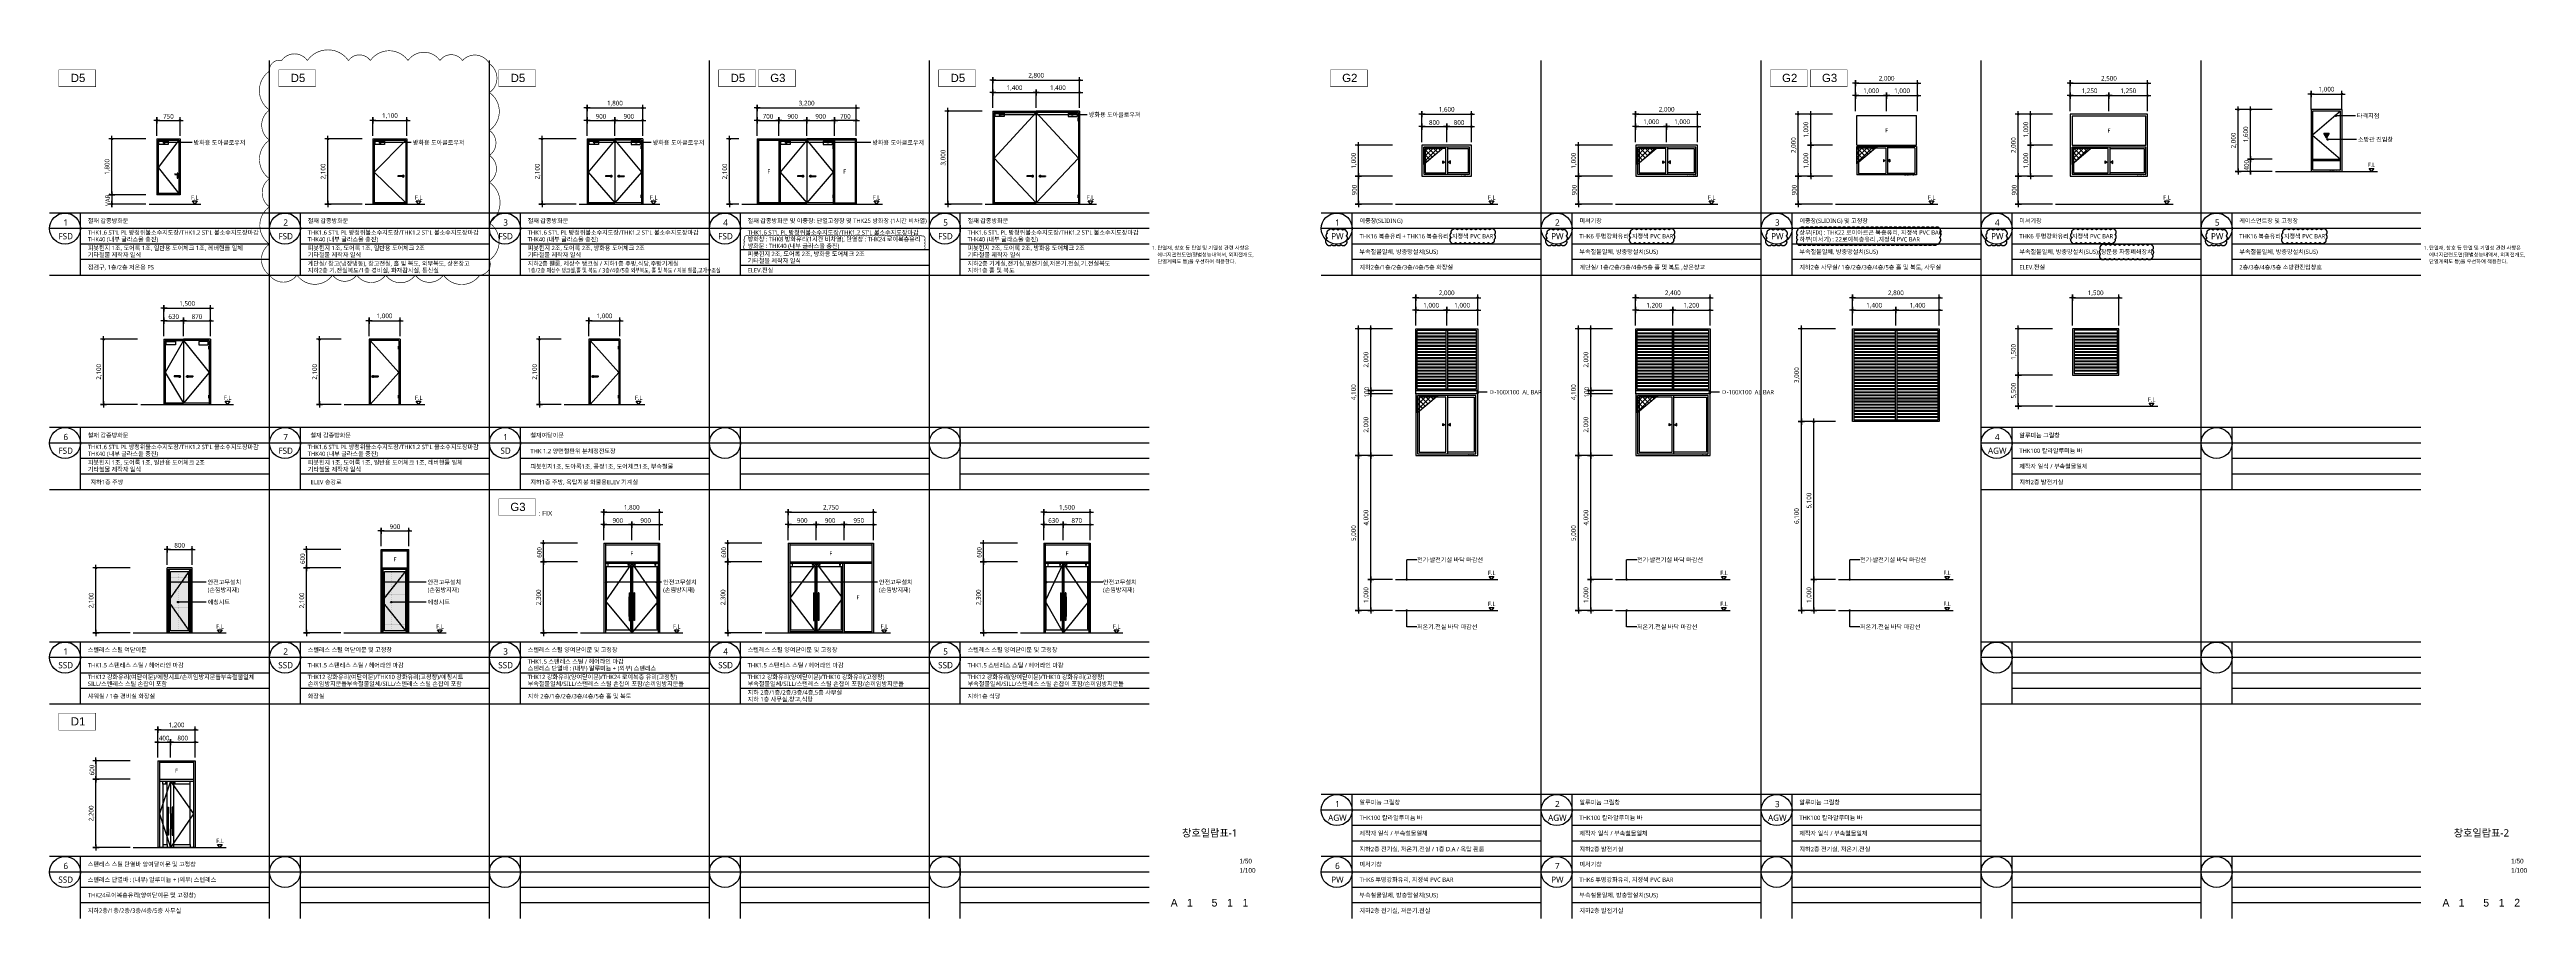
# Model space of a CAD drawing. Header units: millimetres. Extents: x 37653813 to 38677796, y 586285 to 874285.
# Drawn here: x 38475813 to 38555768, y 586835 to 614891 of the extents above; entities that cross this region are included whole.
import ezdxf
from ezdxf.enums import TextEntityAlignment as Align

# ---------------------------------------------------------------- set-up
doc = ezdxf.new("R2010")
doc.units = ezdxf.units.MM
doc.header["$LTSCALE"] = 1000
doc.header["$MEASUREMENT"] = 0
doc.header["$PDSIZE"] = -10
for name, pattern in [('-HID', [2.5, 1.5, -1]), ('ACAD_ISO03W100', [30, 12, -18]), ('CEN', [62, 60, -1, 0, -1]), ('HID', [2.5, 1.5, -1])]:
    doc.linetypes.add(name, pattern=pattern)
doc.layers.get('0').update_dxf_attribs({"linetype": 'CONTINUOUS'})
doc.layers.get('Defpoints').update_dxf_attribs({"color": 161, "linetype": 'CONTINUOUS'})
for name, color, linetype in [('1A', 1, 'HID'), ('___210319_친환경(ds)', 1, 'CONTINUOUS'), ('BOX', 6, 'CONTINUOUS'), ('center(창호)', 1, 'CEN'), ('dim0', 7, 'CONTINUOUS'), ('DOOR', 4, 'CONTINUOUS'), ('DOOR 2', 4, 'CONTINUOUS'), ('DOOR-ELE', 252, 'CONTINUOUS'), ('FIN6', 5, 'CONTINUOUS'), ('h 252', 252, 'CONTINUOUS'), ('HAT-1', 9, 'CONTINUOUS'), ('HAT-BACK', 252, 'CONTINUOUS'), ('hatch', 8, 'CONTINUOUS'), ('OPEN', 1, '-HID'), ('SYM', 7, 'CONTINUOUS'), ('TEX', 3, 'CONTINUOUS'), ('TEX-SYM', 3, 'CONTINUOUS'), ('TEXT', 3, 'CONTINUOUS'), ('TEXT(MIN)', 7, 'CONTINUOUS'), ('TEXT-TITLE', 6, 'CONTINUOUS'), ('TEXT-기입', 6, 'CONTINUOUS'), ('txt', 3, 'CONTINUOUS'), ('VE변경사항적용-20220616', 10, 'CONTINUOUS'), ('WAL', 3, 'CONTINUOUS'), ('WID', 4, 'CONTINUOUS'), ('WIN-G', 252, 'CONTINUOUS'), ('WIPEOUT', 7, 'CONTINUOUS')]:
    doc.layers.add(name, color=color, linetype=linetype)
doc.styles.add('ARIAL', font='arial.ttf')
doc.styles.add('CGS', font='cgse', dxfattribs={"bigfont": 'cgs'})
doc.styles.add('나눔고딕 Se', font='NanumGothic.ttf')
doc.styles.add('나눔바른고딕', font='NanumBarunGothic.ttf')
doc.dimstyles.new('A1-100', dxfattribs={"dimtxt": 3, "dimasz": 1, "dimexe": 2, "dimexo": 2, "dimgap": 1, "dimtad": 1, "dimdec": 0, "dimzin": 12, "dimdsep": 46, "dimlunit": 6, "dimtxsty": '나눔바른고딕', "dimblk1": 'DIMDOT', "dimblk2": 'DIMDOT', "dimsah": 1, "dimcen": -1, "dimdle": 2, "dimclrd": 256, "dimclre": 256, "dimclrt": 3, "dimadec": 0, "dimazin": 0, "dimtfac": 1, "dimtdec": 0, "dimtix": 1, "dimtmove": 2, "dimatfit": 3, "dimldrblk": 'DIMDOT', "dimfxl": 1, "dimtvp": 1, "dimtolj": 1, "dimtzin": 12, "dimlwd": -1, "dimlwe": -1, "dimarcsym": 0})

# ---------------------------------------------------------------- blocks, each defined once
blk = doc.blocks.new('A$C712ccf53')
at = {"layer": 'HAT-1', "ltscale": 1000}
h = blk.add_hatch(dxfattribs=at)
h.set_pattern_fill('DOTS', color=256, scale=500)
h.set_pattern_definition([(0, (-17631336.21, 19939904.908), (15.625, 31.25), [0, -31.25])])
h.paths.add_polyline_path([(790, 1990), (110, 1990), (110, 70), (790, 70)])
at = {"layer": 'DOOR'}
for p, q in [((0, 0), (0, 2700)), ((40, 0), (40, 2700)), ((860, 0), (860, 2700)), ((900, 0), (900, 2700)), ((40, 2100), (860, 2100)), ((40, 0), (40, 2060)), ((40, 0), (40, 2060)), ((40, 2060), (860, 2060)), ((860, 0), (860, 2060)), ((860, 2060), (860, 0)), ((0, 0), (900, 0)), ((860, 0), (40, 0))]:
    blk.add_line(p, q, dxfattribs=at)
at = {"layer": 'DOOR', "ltscale": 1000}
for p, q in [((0, 2700), (900, 2700)), ((40, 2650), (860, 2650))]:
    blk.add_line(p, q, dxfattribs=at)
at = {"layer": 'DOOR-ELE', "ltscale": 1000}
for p, q in [((40, 2060), (70, 2030)), ((70, 30), (70, 2030)), ((805, 2009), (805, 2012)), ((860, 2060), (830, 2030)), ((830, 30), (830, 2030)), ((805, 1280), (805, 780)), ((805, 1280), (835, 1280)), ((805, 1280), (805, 780)), ((805, 1280), (835, 1280)), ((835, 780), (835, 1280)), ((835, 780), (835, 1280)), ((40, 0), (70, 30)), ((805, 780), (835, 780)), ((805, 780), (835, 780)), ((860, 0), (830, 30))]:
    blk.add_line(p, q, dxfattribs=at)
for points in [[(810, 1280), (810, 1480), (830, 1480), (830, 1280)], [(810, 1280), (810, 1480), (830, 1480), (830, 1280)], [(830, 780), (830, 580), (810, 580), (810, 780)], [(830, 780), (830, 580), (810, 580), (810, 780)]]:
    blk.add_lwpolyline(points, dxfattribs=at)
at = {"layer": 'FIN6'}
blk.add_lwpolyline([(110, 70), (110, 1990), (790, 1990), (790, 70)], close=True, dxfattribs=at)
at = {"layer": 'OPEN', "ltscale": 700}
for p, q in [((40, 1030), (860, 2060)), ((860, 0), (40, 1030))]:
    blk.add_line(p, q, dxfattribs=at)
blk = doc.blocks.new('fsd 750')
blk.add_wipeout([(1000, 2100), (250, 2100), (250, 300), (1000, 300)]).dxf.layer = 'WIPEOUT'
at = {"layer": 'DOOR', "ltscale": 1000}
for p, q in [((250, 2100), (250, 300)), ((250, 2100), (1000, 2100)), ((290, 2060), (290, 300)), ((290, 2060), (960, 2060)), ((960, 2060), (960, 300)), ((1000, 2100), (1000, 300)), ((1000, 300), (250, 300)), ((960, 340), (290, 340))]:
    blk.add_line(p, q, dxfattribs=at)
at = {"layer": 'DOOR-ELE', "ltscale": 1000}
for p, q in [((842, 973), (917, 968)), ((842, 950), (917, 956)), ((904, 985), (904, 969)), ((904, 954), (904, 844)), ((909, 985), (909, 969)), ((909, 954), (909, 844)), ((922, 993), (912, 993)), ((922, 988), (912, 988)), ((912, 841), (922, 841)), ((912, 836), (922, 836)), ((925, 844), (925, 985)), ((930, 844), (930, 985))]:
    blk.add_line(p, q, dxfattribs=at)
blk.add_lwpolyline([(320, 2025), (620, 2025), (620, 1925), (320, 1925)], close=True, dxfattribs=at)
for radius in [5, 3]:
    blk.add_circle((917, 850), radius, dxfattribs=at)
for centre, radius, start, end in [((841, 962), 12, 85.44256, 274.55744), ((912, 985), 8, 90, 180), ((912, 844), 8, 180, 270), ((912, 985), 3, 90, 180), ((912, 844), 3, 180, 270), ((917, 962), 6, 270, 90), ((922, 985), 8, 0, 90), ((922, 985), 3, 0, 90), ((922, 844), 3, 270, 0), ((922, 844), 8, 270, 0)]:
    blk.add_arc(centre, radius, start, end, dxfattribs=at)
at = {"layer": 'OPEN', "ltscale": 700}
for p, q in [((960, 2060), (290, 1180)), ((290, 1180), (960, 340))]:
    blk.add_line(p, q, dxfattribs=at)
blk = doc.blocks.new('DIMDOT')
at = {"linetype": 'Continuous'}
for p, q in [((-2, 0), (2, 0)), ((0, -2), (0, 2))]:
    blk.add_line(p, q, dxfattribs=at)
for radius in [0.5, 0.25]:
    blk.add_circle((0, 0), radius, dxfattribs=at)
blk = doc.blocks.new('*D229')
at = {"layer": 'Defpoints', "color": 0, "transparency": 16777216}
for p in [(38480026, 612603), (38479276, 612003), (38480026, 612003)]:
    blk.add_point(p, dxfattribs=at)
at = {"layer": 'dim0', "transparency": 16777216}
for p, q in [((38479276, 612103), (38479276, 612703)), ((38479326, 612603), (38479976, 612603)), ((38480026, 612103), (38480026, 612703))]:
    blk.add_line(p, q, dxfattribs=at)
at = {"layer": 'dim0', "transparency": 16777216, "xscale": 50, "yscale": 50, "zscale": 50, "rotation": 180}
blk.add_blockref('DIMDOT', (38479276, 612603), dxfattribs=at)
at = {"layer": 'dim0', "transparency": 16777216, "xscale": 50, "yscale": 50, "zscale": 50}
blk.add_blockref('DIMDOT', (38480026, 612603), dxfattribs=at)
at = {"layer": 'dim0', "color": 3, "transparency": 16777216, "insert": (38479651, 612734), "char_height": 150, "attachment_point": 5, "style": '나눔바른고딕'}
blk.add_mtext('\\A1;750', dxfattribs=at)
blk = doc.blocks.new('*D230')
at = {"layer": 'Defpoints', "color": 0, "transparency": 16777216}
for p in [(38491757, 598953), (38492957, 598953), (38492957, 598353)]:
    blk.add_point(p, dxfattribs=at)
at = {"layer": 'dim0', "transparency": 16777216}
for p, q in [((38492857, 598953), (38491657, 598953)), ((38491757, 598403), (38491757, 598903)), ((38492857, 598353), (38491657, 598353))]:
    blk.add_line(p, q, dxfattribs=at)
at = {"layer": 'dim0', "transparency": 16777216, "xscale": 50, "yscale": 50, "zscale": 50}
for p, rotation in [((38491757, 598953), 90), ((38491757, 598353), 270)]:
    blk.add_blockref('DIMDOT', p, dxfattribs=dict(at, rotation=rotation))
at = {"layer": 'dim0', "color": 3, "transparency": 16777216, "insert": (38491625, 598653), "char_height": 150, "attachment_point": 5, "rotation": 90, "style": '나눔바른고딕'}
blk.add_mtext('\\A1;600', dxfattribs=at)
blk = doc.blocks.new('*D231')
at = {"layer": 'Defpoints', "color": 0, "transparency": 16777216}
for p in [(38491757, 598353), (38492957, 598353), (38492957, 596053)]:
    blk.add_point(p, dxfattribs=at)
at = {"layer": 'dim0', "transparency": 16777216}
for p, q in [((38492857, 598353), (38491657, 598353)), ((38491757, 596103), (38491757, 598303)), ((38492857, 596053), (38491657, 596053))]:
    blk.add_line(p, q, dxfattribs=at)
at = {"layer": 'dim0', "transparency": 16777216, "xscale": 50, "yscale": 50, "zscale": 50}
for p, rotation in [((38491757, 598353), 90), ((38491757, 596053), 270)]:
    blk.add_blockref('DIMDOT', p, dxfattribs=dict(at, rotation=rotation))
at = {"layer": 'dim0', "color": 3, "transparency": 16777216, "insert": (38491613, 597203), "char_height": 150, "attachment_point": 5, "rotation": 90, "style": '나눔바른고딕'}
blk.add_mtext('\\A1;2,300', dxfattribs=at)
blk = doc.blocks.new('*D232')
at = {"layer": 'Defpoints', "color": 0, "transparency": 16777216}
for p in [(38493707, 598953), (38494607, 599553), (38494607, 598953)]:
    blk.add_point(p, dxfattribs=at)
at = {"layer": 'dim0', "transparency": 16777216}
for p, q in [((38493707, 599053), (38493707, 599653)), ((38493757, 599553), (38494557, 599553)), ((38494607, 599053), (38494607, 599653))]:
    blk.add_line(p, q, dxfattribs=at)
at = {"layer": 'dim0', "transparency": 16777216, "xscale": 50, "yscale": 50, "zscale": 50, "rotation": 180}
blk.add_blockref('DIMDOT', (38493707, 599553), dxfattribs=at)
at = {"layer": 'dim0', "transparency": 16777216, "xscale": 50, "yscale": 50, "zscale": 50}
blk.add_blockref('DIMDOT', (38494607, 599553), dxfattribs=at)
at = {"layer": 'dim0', "color": 3, "transparency": 16777216, "insert": (38494157, 599684), "char_height": 150, "attachment_point": 5, "style": '나눔바른고딕'}
blk.add_mtext('\\A1;900', dxfattribs=at)
blk = doc.blocks.new('*D233')
at = {"layer": 'Defpoints', "color": 0, "transparency": 16777216}
for p in [(38495507, 599953), (38493707, 598953), (38495507, 598953)]:
    blk.add_point(p, dxfattribs=at)
at = {"layer": 'dim0', "transparency": 16777216}
for p, q in [((38493707, 599053), (38493707, 600053)), ((38493757, 599953), (38495457, 599953)), ((38495507, 599053), (38495507, 600053))]:
    blk.add_line(p, q, dxfattribs=at)
at = {"layer": 'dim0', "transparency": 16777216, "xscale": 50, "yscale": 50, "zscale": 50, "rotation": 180}
blk.add_blockref('DIMDOT', (38493707, 599953), dxfattribs=at)
at = {"layer": 'dim0', "transparency": 16777216, "xscale": 50, "yscale": 50, "zscale": 50}
blk.add_blockref('DIMDOT', (38495507, 599953), dxfattribs=at)
at = {"layer": 'dim0', "color": 3, "transparency": 16777216, "insert": (38494607, 600097), "char_height": 150, "attachment_point": 5, "style": '나눔바른고딕'}
blk.add_mtext('\\A1;1,800', dxfattribs=at)
blk = doc.blocks.new('*D234')
at = {"layer": 'Defpoints', "color": 0, "transparency": 16777216}
for p in [(38494607, 598953), (38495507, 599553), (38495507, 598953)]:
    blk.add_point(p, dxfattribs=at)
at = {"layer": 'dim0', "transparency": 16777216}
for p, q in [((38494607, 599053), (38494607, 599653)), ((38494657, 599553), (38495457, 599553)), ((38495507, 599053), (38495507, 599653))]:
    blk.add_line(p, q, dxfattribs=at)
at = {"layer": 'dim0', "transparency": 16777216, "xscale": 50, "yscale": 50, "zscale": 50, "rotation": 180}
blk.add_blockref('DIMDOT', (38494607, 599553), dxfattribs=at)
at = {"layer": 'dim0', "transparency": 16777216, "xscale": 50, "yscale": 50, "zscale": 50}
blk.add_blockref('DIMDOT', (38495507, 599553), dxfattribs=at)
at = {"layer": 'dim0', "color": 3, "transparency": 16777216, "insert": (38495057, 599684), "char_height": 150, "attachment_point": 5, "style": '나눔바른고딕'}
blk.add_mtext('\\A1;900', dxfattribs=at)
blk = doc.blocks.new('*D235')
at = {"layer": 'Defpoints', "color": 0, "transparency": 16777216}
for p in [(38484113, 598153), (38485313, 598153), (38485313, 596053)]:
    blk.add_point(p, dxfattribs=at)
at = {"layer": 'dim0', "transparency": 16777216}
for p, q in [((38485213, 598153), (38484013, 598153)), ((38484113, 596103), (38484113, 598103)), ((38485213, 596053), (38484013, 596053))]:
    blk.add_line(p, q, dxfattribs=at)
at = {"layer": 'dim0', "transparency": 16777216, "xscale": 50, "yscale": 50, "zscale": 50}
for p, rotation in [((38484113, 598153), 90), ((38484113, 596053), 270)]:
    blk.add_blockref('DIMDOT', p, dxfattribs=dict(at, rotation=rotation))
at = {"layer": 'dim0', "color": 3, "transparency": 16777216, "insert": (38483970, 597103), "char_height": 150, "attachment_point": 5, "rotation": 90, "style": '나눔바른고딕'}
blk.add_mtext('\\A1;2,100', dxfattribs=at)
blk = doc.blocks.new('*D236')
at = {"layer": 'Defpoints', "color": 0, "transparency": 16777216}
for p in [(38487413, 599353), (38486513, 598753), (38487413, 598753)]:
    blk.add_point(p, dxfattribs=at)
at = {"layer": 'dim0', "transparency": 16777216}
for p, q in [((38486513, 598853), (38486513, 599453)), ((38486563, 599353), (38487363, 599353)), ((38487413, 598853), (38487413, 599453))]:
    blk.add_line(p, q, dxfattribs=at)
at = {"layer": 'dim0', "transparency": 16777216, "xscale": 50, "yscale": 50, "zscale": 50, "rotation": 180}
blk.add_blockref('DIMDOT', (38486513, 599353), dxfattribs=at)
at = {"layer": 'dim0', "transparency": 16777216, "xscale": 50, "yscale": 50, "zscale": 50}
blk.add_blockref('DIMDOT', (38487413, 599353), dxfattribs=at)
at = {"layer": 'dim0', "color": 3, "transparency": 16777216, "insert": (38486963, 599484), "char_height": 150, "attachment_point": 5, "style": '나눔바른고딕'}
blk.add_mtext('\\A1;900', dxfattribs=at)
blk = doc.blocks.new('*D237')
at = {"layer": 'Defpoints', "color": 0, "transparency": 16777216}
for p in [(38504813, 612903), (38506013, 612903), (38506013, 609903)]:
    blk.add_point(p, dxfattribs=at)
at = {"layer": 'dim0', "transparency": 16777216}
for p, q in [((38505913, 612903), (38504713, 612903)), ((38504813, 609953), (38504813, 612853)), ((38505913, 609903), (38504713, 609903))]:
    blk.add_line(p, q, dxfattribs=at)
at = {"layer": 'dim0', "transparency": 16777216, "xscale": 50, "yscale": 50, "zscale": 50}
for p, rotation in [((38504813, 612903), 90), ((38504813, 609903), 270)]:
    blk.add_blockref('DIMDOT', p, dxfattribs=dict(at, rotation=rotation))
at = {"layer": 'dim0', "color": 3, "transparency": 16777216, "insert": (38504669, 611403), "char_height": 150, "attachment_point": 5, "rotation": 90, "style": '나눔바른고딕'}
blk.add_mtext('\\A1;3,000', dxfattribs=at)
blk = doc.blocks.new('*D238')
at = {"layer": 'Defpoints', "color": 0, "transparency": 16777216}
for p in [(38507663, 613503), (38506263, 612903), (38507663, 612903)]:
    blk.add_point(p, dxfattribs=at)
at = {"layer": 'dim0', "transparency": 16777216}
for p, q in [((38506263, 613003), (38506263, 613603)), ((38506313, 613503), (38507613, 613503)), ((38507663, 613003), (38507663, 613603))]:
    blk.add_line(p, q, dxfattribs=at)
at = {"layer": 'dim0', "transparency": 16777216, "xscale": 50, "yscale": 50, "zscale": 50, "rotation": 180}
blk.add_blockref('DIMDOT', (38506263, 613503), dxfattribs=at)
at = {"layer": 'dim0', "transparency": 16777216, "xscale": 50, "yscale": 50, "zscale": 50}
blk.add_blockref('DIMDOT', (38507663, 613503), dxfattribs=at)
at = {"layer": 'dim0', "color": 3, "transparency": 16777216, "insert": (38506963, 613647), "char_height": 150, "attachment_point": 5, "style": '나눔바른고딕'}
blk.add_mtext('\\A1;1,400', dxfattribs=at)
blk = doc.blocks.new('*D239')
at = {"layer": 'Defpoints', "color": 0, "transparency": 16777216}
for p in [(38509063, 613903), (38506263, 612903), (38509063, 612903)]:
    blk.add_point(p, dxfattribs=at)
at = {"layer": 'dim0', "transparency": 16777216}
for p, q in [((38506263, 613003), (38506263, 614003)), ((38506313, 613903), (38509013, 613903)), ((38509063, 613003), (38509063, 614003))]:
    blk.add_line(p, q, dxfattribs=at)
at = {"layer": 'dim0', "transparency": 16777216, "xscale": 50, "yscale": 50, "zscale": 50, "rotation": 180}
blk.add_blockref('DIMDOT', (38506263, 613903), dxfattribs=at)
at = {"layer": 'dim0', "transparency": 16777216, "xscale": 50, "yscale": 50, "zscale": 50}
blk.add_blockref('DIMDOT', (38509063, 613903), dxfattribs=at)
at = {"layer": 'dim0', "color": 3, "transparency": 16777216, "insert": (38507663, 614047), "char_height": 150, "attachment_point": 5, "style": '나눔바른고딕'}
blk.add_mtext('\\A1;2,800', dxfattribs=at)
blk = doc.blocks.new('*D240')
at = {"layer": 'Defpoints', "color": 0, "transparency": 16777216}
for p in [(38509063, 613503), (38507663, 612903), (38509063, 612903)]:
    blk.add_point(p, dxfattribs=at)
at = {"layer": 'dim0', "transparency": 16777216}
for p, q in [((38507663, 613003), (38507663, 613603)), ((38507713, 613503), (38509013, 613503)), ((38509063, 613003), (38509063, 613603))]:
    blk.add_line(p, q, dxfattribs=at)
at = {"layer": 'dim0', "transparency": 16777216, "xscale": 50, "yscale": 50, "zscale": 50, "rotation": 180}
blk.add_blockref('DIMDOT', (38507663, 613503), dxfattribs=at)
at = {"layer": 'dim0', "transparency": 16777216, "xscale": 50, "yscale": 50, "zscale": 50}
blk.add_blockref('DIMDOT', (38509063, 613503), dxfattribs=at)
at = {"layer": 'dim0', "color": 3, "transparency": 16777216, "insert": (38508363, 613647), "char_height": 150, "attachment_point": 5, "style": '나눔바른고딕'}
blk.add_mtext('\\A1;1,400', dxfattribs=at)
blk = doc.blocks.new('A$Cd6ccc982')
blk.add_wipeout([(100, 3000), (2900, 3000), (2900, 0), (100, 0)]).dxf.layer = 'WIPEOUT'
at = {"layer": 'center(창호)'}
for p, q in [((1420, 900), (1330, 900)), ((1375, 945), (1375, 855)), ((1580, 900), (1670, 900)), ((1625, 945), (1625, 855))]:
    blk.add_line(p, q, dxfattribs=at)
at = {"layer": 'DOOR', "ltscale": 1000}
for p, q in [((100, 3000), (100, 0)), ((100, 3000), (1500, 3000)), ((140, 2960), (140, 0)), ((140, 2960), (1500, 2960)), ((2900, 3000), (1500, 3000)), ((1500, 2960), (1500, 40)), ((1500, 2960), (1500, 40)), ((2860, 2960), (1500, 2960)), ((2860, 2960), (2860, 0)), ((2900, 3000), (2900, 0)), ((1500, 0), (100, 0)), ((2860, 40), (140, 40)), ((1500, 0), (2900, 0))]:
    blk.add_line(p, q, dxfattribs=at)
for centre in [(1375, 900), (1625, 900)]:
    blk.add_circle(centre, 30, dxfattribs=at)
at = {"layer": 'DOOR-ELE', "ltscale": 1000}
for p, q in [((1349, 915), (1200, 915)), ((1200, 915), (1200, 885)), ((1349, 885), (1200, 885)), ((1250, 915), (1250, 885)), ((1651, 915), (1800, 915)), ((1651, 885), (1800, 885)), ((1750, 915), (1750, 885)), ((1800, 915), (1800, 885))]:
    blk.add_line(p, q, dxfattribs=at)
for points in [[(140, 2680), (150, 2680), (150, 2780), (140, 2780)], [(170, 2925), (470, 2925), (470, 2825), (170, 2825)], [(2830, 2925), (2530, 2925), (2530, 2825), (2830, 2825)], [(2860, 2680), (2850, 2680), (2850, 2780), (2860, 2780)], [(140, 200), (150, 200), (150, 300), (140, 300)], [(2860, 200), (2850, 200), (2850, 300), (2860, 300)]]:
    blk.add_lwpolyline(points, close=True, dxfattribs=at)
at = {"layer": 'OPEN', "ltscale": 700}
for p, q in [((1500, 2960), (140, 1480)), ((1500, 2960), (2860, 1480)), ((140, 1480), (1500, 40)), ((2860, 1480), (1500, 40))]:
    blk.add_line(p, q, dxfattribs=at)
blk = doc.blocks.new('*D243')
at = {"layer": 'Defpoints', "color": 0, "transparency": 16777216}
for p in [(38491713, 612003), (38492913, 612003), (38492913, 609903)]:
    blk.add_point(p, dxfattribs=at)
at = {"layer": 'dim0', "transparency": 16777216}
for p, q in [((38492813, 612003), (38491613, 612003)), ((38491713, 609953), (38491713, 611953)), ((38492813, 609903), (38491613, 609903))]:
    blk.add_line(p, q, dxfattribs=at)
at = {"layer": 'dim0', "transparency": 16777216, "xscale": 50, "yscale": 50, "zscale": 50}
for p, rotation in [((38491713, 612003), 90), ((38491713, 609903), 270)]:
    blk.add_blockref('DIMDOT', p, dxfattribs=dict(at, rotation=rotation))
at = {"layer": 'dim0', "color": 3, "transparency": 16777216, "insert": (38491570, 610953), "char_height": 150, "attachment_point": 5, "rotation": 90, "style": '나눔바른고딕'}
blk.add_mtext('\\A1;2,100', dxfattribs=at)
blk = doc.blocks.new('*D244')
at = {"layer": 'Defpoints', "color": 0, "transparency": 16777216}
for p in [(38494063, 612603), (38493163, 612003), (38494063, 612003)]:
    blk.add_point(p, dxfattribs=at)
at = {"layer": 'dim0', "transparency": 16777216}
for p, q in [((38493163, 612103), (38493163, 612703)), ((38493213, 612603), (38494013, 612603)), ((38494063, 612103), (38494063, 612703))]:
    blk.add_line(p, q, dxfattribs=at)
at = {"layer": 'dim0', "transparency": 16777216, "xscale": 50, "yscale": 50, "zscale": 50, "rotation": 180}
blk.add_blockref('DIMDOT', (38493163, 612603), dxfattribs=at)
at = {"layer": 'dim0', "transparency": 16777216, "xscale": 50, "yscale": 50, "zscale": 50}
blk.add_blockref('DIMDOT', (38494063, 612603), dxfattribs=at)
at = {"layer": 'dim0', "color": 3, "transparency": 16777216, "insert": (38493613, 612734), "char_height": 150, "attachment_point": 5, "style": '나눔바른고딕'}
blk.add_mtext('\\A1;900', dxfattribs=at)
blk = doc.blocks.new('*D245')
at = {"layer": 'Defpoints', "color": 0, "transparency": 16777216}
for p in [(38494963, 613003), (38493163, 612003), (38494963, 612003)]:
    blk.add_point(p, dxfattribs=at)
at = {"layer": 'dim0', "transparency": 16777216}
for p, q in [((38493163, 612103), (38493163, 613103)), ((38493213, 613003), (38494913, 613003)), ((38494963, 612103), (38494963, 613103))]:
    blk.add_line(p, q, dxfattribs=at)
at = {"layer": 'dim0', "transparency": 16777216, "xscale": 50, "yscale": 50, "zscale": 50, "rotation": 180}
blk.add_blockref('DIMDOT', (38493163, 613003), dxfattribs=at)
at = {"layer": 'dim0', "transparency": 16777216, "xscale": 50, "yscale": 50, "zscale": 50}
blk.add_blockref('DIMDOT', (38494963, 613003), dxfattribs=at)
at = {"layer": 'dim0', "color": 3, "transparency": 16777216, "insert": (38494063, 613147), "char_height": 150, "attachment_point": 5, "style": '나눔바른고딕'}
blk.add_mtext('\\A1;1,800', dxfattribs=at)
blk = doc.blocks.new('*D246')
at = {"layer": 'Defpoints', "color": 0, "transparency": 16777216}
for p in [(38494963, 612603), (38494063, 612003), (38494963, 612003)]:
    blk.add_point(p, dxfattribs=at)
at = {"layer": 'dim0', "transparency": 16777216}
for p, q in [((38494063, 612103), (38494063, 612703)), ((38494113, 612603), (38494913, 612603)), ((38494963, 612103), (38494963, 612703))]:
    blk.add_line(p, q, dxfattribs=at)
at = {"layer": 'dim0', "transparency": 16777216, "xscale": 50, "yscale": 50, "zscale": 50, "rotation": 180}
blk.add_blockref('DIMDOT', (38494063, 612603), dxfattribs=at)
at = {"layer": 'dim0', "transparency": 16777216, "xscale": 50, "yscale": 50, "zscale": 50}
blk.add_blockref('DIMDOT', (38494963, 612603), dxfattribs=at)
at = {"layer": 'dim0', "color": 3, "transparency": 16777216, "insert": (38494513, 612734), "char_height": 150, "attachment_point": 5, "style": '나눔바른고딕'}
blk.add_mtext('\\A1;900', dxfattribs=at)
blk = doc.blocks.new('*D247')
at = {"layer": 'Defpoints', "color": 0, "transparency": 16777216}
for p in [(38484801, 612003), (38486001, 612003), (38486001, 609903)]:
    blk.add_point(p, dxfattribs=at)
at = {"layer": 'dim0', "transparency": 16777216}
for p, q in [((38485901, 612003), (38484701, 612003)), ((38484801, 609953), (38484801, 611953)), ((38485901, 609903), (38484701, 609903))]:
    blk.add_line(p, q, dxfattribs=at)
at = {"layer": 'dim0', "transparency": 16777216, "xscale": 50, "yscale": 50, "zscale": 50}
for p, rotation in [((38484801, 612003), 90), ((38484801, 609903), 270)]:
    blk.add_blockref('DIMDOT', p, dxfattribs=dict(at, rotation=rotation))
at = {"layer": 'dim0', "color": 3, "transparency": 16777216, "insert": (38484657, 610953), "char_height": 150, "attachment_point": 5, "rotation": 90, "style": '나눔바른고딕'}
blk.add_mtext('\\A1;2,100', dxfattribs=at)
blk = doc.blocks.new('*D248')
at = {"layer": 'Defpoints', "color": 0, "transparency": 16777216}
for p in [(38487351, 612603), (38486251, 612003), (38487351, 612003)]:
    blk.add_point(p, dxfattribs=at)
at = {"layer": 'dim0', "transparency": 16777216}
for p, q in [((38486251, 612103), (38486251, 612703)), ((38486301, 612603), (38487301, 612603)), ((38487351, 612103), (38487351, 612703))]:
    blk.add_line(p, q, dxfattribs=at)
at = {"layer": 'dim0', "transparency": 16777216, "xscale": 50, "yscale": 50, "zscale": 50, "rotation": 180}
blk.add_blockref('DIMDOT', (38486251, 612603), dxfattribs=at)
at = {"layer": 'dim0', "transparency": 16777216, "xscale": 50, "yscale": 50, "zscale": 50}
blk.add_blockref('DIMDOT', (38487351, 612603), dxfattribs=at)
at = {"layer": 'dim0', "color": 3, "transparency": 16777216, "insert": (38486801, 612747), "char_height": 150, "attachment_point": 5, "style": '나눔바른고딕'}
blk.add_mtext('\\A1;1,100', dxfattribs=at)
blk = doc.blocks.new('FSD-1800')
blk.add_wipeout([(1450, -518), (3250, -518), (3250, -2618), (1450, -2618)]).dxf.layer = 'WIPEOUT'
at = {"layer": 'center(창호)'}
for p, q in [((2270, -1718), (2180, -1718)), ((2225, -1673), (2225, -1763)), ((2430, -1718), (2520, -1718)), ((2475, -1673), (2475, -1763))]:
    blk.add_line(p, q, dxfattribs=at)
at = {"layer": 'DOOR', "ltscale": 1000}
for p, q in [((1450, -518), (1450, -2618)), ((1450, -518), (2350, -518)), ((1490, -558), (1490, -2618)), ((1490, -558), (2350, -558)), ((3250, -518), (2350, -518)), ((2350, -558), (2350, -2578)), ((2350, -558), (2350, -2578)), ((3210, -558), (2350, -558)), ((3210, -558), (3210, -2618)), ((3250, -518), (3250, -2618)), ((2350, -2618), (1450, -2618)), ((3210, -2578), (1490, -2578)), ((2350, -2618), (3250, -2618))]:
    blk.add_line(p, q, dxfattribs=at)
for centre in [(2225, -1718), (2475, -1718)]:
    blk.add_circle(centre, 30, dxfattribs=at)
at = {"layer": 'DOOR-ELE', "ltscale": 1000}
for p, q in [((2199, -1703), (2050, -1703)), ((2050, -1703), (2050, -1733)), ((2199, -1733), (2050, -1733)), ((2100, -1703), (2100, -1733)), ((2501, -1703), (2650, -1703)), ((2501, -1733), (2650, -1733)), ((2600, -1703), (2600, -1733)), ((2650, -1703), (2650, -1733))]:
    blk.add_line(p, q, dxfattribs=at)
for points in [[(1490, -838), (1500, -838), (1500, -738), (1490, -738)], [(1520, -593), (1820, -593), (1820, -693), (1520, -693)], [(3180, -593), (2880, -593), (2880, -693), (3180, -693)], [(3210, -838), (3200, -838), (3200, -738), (3210, -738)], [(1490, -2418), (1500, -2418), (1500, -2318), (1490, -2318)], [(3210, -2418), (3200, -2418), (3200, -2318), (3210, -2318)]]:
    blk.add_lwpolyline(points, close=True, dxfattribs=at)
at = {"layer": 'OPEN', "ltscale": 700}
for p, q in [((2350, -558), (1490, -1588)), ((2350, -558), (3210, -1588)), ((1490, -1588), (2350, -2578)), ((3210, -1588), (2350, -2578))]:
    blk.add_line(p, q, dxfattribs=at)
blk = doc.blocks.new('A$C796d04ea')
blk.add_wipeout([(1000, 2100), (1000, 0), (-100, 0), (-100, 2100)])
blk.add_wipeout([(-100, 2100), (1000, 2100), (1000, 0), (-100, 0)]).dxf.layer = 'WIPEOUT'
at = {"layer": 'center(창호)'}
for p, q in [((-20, 900), (70, 900)), ((25, 945), (25, 855))]:
    blk.add_line(p, q, dxfattribs=at)
at = {"layer": 'DOOR', "ltscale": 1000}
for p, q in [((-100, 2100), (-100, 0)), ((1000, 2100), (-100, 2100)), ((-60, 2060), (-60, 0)), ((960, 2060), (-60, 2060)), ((960, 2060), (960, 0)), ((1000, 2100), (1000, 0)), ((-60, 40), (960, 40)), ((-100, 0), (1000, 0))]:
    blk.add_line(p, q, dxfattribs=at)
blk.add_circle((25, 900), 30, dxfattribs=at)
at = {"layer": 'DOOR-ELE', "ltscale": 1000}
for p, q in [((51, 915), (200, 915)), ((51, 885), (200, 885)), ((150, 915), (150, 885)), ((200, 915), (200, 885))]:
    blk.add_line(p, q, dxfattribs=at)
for points in [[(930, 2025), (630, 2025), (630, 1925), (930, 1925)], [(960, 1780), (950, 1780), (950, 1880), (960, 1880)], [(960, 200), (950, 200), (950, 300), (960, 300)]]:
    blk.add_lwpolyline(points, close=True, dxfattribs=at)
at = {"layer": 'OPEN', "ltscale": 700}
for p, q in [((-60, 2060), (960, 1030)), ((960, 1030), (-60, 40))]:
    blk.add_line(p, q, dxfattribs=at)
blk = doc.blocks.new('*D251')
at = {"layer": 'Defpoints', "color": 0, "transparency": 16777216}
for p in [(38497710, 598953), (38498910, 598953), (38498910, 598353)]:
    blk.add_point(p, dxfattribs=at)
at = {"layer": 'dim0', "transparency": 16777216}
for p, q in [((38498810, 598953), (38497610, 598953)), ((38497710, 598403), (38497710, 598903)), ((38498810, 598353), (38497610, 598353))]:
    blk.add_line(p, q, dxfattribs=at)
at = {"layer": 'dim0', "transparency": 16777216, "xscale": 50, "yscale": 50, "zscale": 50}
for p, rotation in [((38497710, 598953), 90), ((38497710, 598353), 270)]:
    blk.add_blockref('DIMDOT', p, dxfattribs=dict(at, rotation=rotation))
at = {"layer": 'dim0', "color": 3, "transparency": 16777216, "insert": (38497578, 598653), "char_height": 150, "attachment_point": 5, "rotation": 90, "style": '나눔바른고딕'}
blk.add_mtext('\\A1;600', dxfattribs=at)
blk = doc.blocks.new('*D252')
at = {"layer": 'Defpoints', "color": 0, "transparency": 16777216}
for p in [(38497710, 598353), (38498910, 598353), (38498910, 596053)]:
    blk.add_point(p, dxfattribs=at)
at = {"layer": 'dim0', "transparency": 16777216}
for p, q in [((38498810, 598353), (38497610, 598353)), ((38497710, 596103), (38497710, 598303)), ((38498810, 596053), (38497610, 596053))]:
    blk.add_line(p, q, dxfattribs=at)
at = {"layer": 'dim0', "transparency": 16777216, "xscale": 50, "yscale": 50, "zscale": 50}
for p, rotation in [((38497710, 598353), 90), ((38497710, 596053), 270)]:
    blk.add_blockref('DIMDOT', p, dxfattribs=dict(at, rotation=rotation))
at = {"layer": 'dim0', "color": 3, "transparency": 16777216, "insert": (38497566, 597203), "char_height": 150, "attachment_point": 5, "rotation": 90, "style": '나눔바른고딕'}
blk.add_mtext('\\A1;2,300', dxfattribs=at)
blk = doc.blocks.new('*D253')
at = {"layer": 'Defpoints', "color": 0, "transparency": 16777216}
for p in [(38499660, 598953), (38500560, 599553), (38500560, 598953)]:
    blk.add_point(p, dxfattribs=at)
at = {"layer": 'dim0', "transparency": 16777216}
for p, q in [((38499660, 599053), (38499660, 599653)), ((38499710, 599553), (38500510, 599553)), ((38500560, 599053), (38500560, 599653))]:
    blk.add_line(p, q, dxfattribs=at)
at = {"layer": 'dim0', "transparency": 16777216, "xscale": 50, "yscale": 50, "zscale": 50, "rotation": 180}
blk.add_blockref('DIMDOT', (38499660, 599553), dxfattribs=at)
at = {"layer": 'dim0', "transparency": 16777216, "xscale": 50, "yscale": 50, "zscale": 50}
blk.add_blockref('DIMDOT', (38500560, 599553), dxfattribs=at)
at = {"layer": 'dim0', "color": 3, "transparency": 16777216, "insert": (38500110, 599684), "char_height": 150, "attachment_point": 5, "style": '나눔바른고딕'}
blk.add_mtext('\\A1;900', dxfattribs=at)
blk = doc.blocks.new('*D254')
at = {"layer": 'Defpoints', "color": 0, "transparency": 16777216}
for p in [(38502410, 599953), (38499660, 598953), (38502410, 598953)]:
    blk.add_point(p, dxfattribs=at)
at = {"layer": 'dim0', "transparency": 16777216}
for p, q in [((38499660, 599053), (38499660, 600053)), ((38499710, 599953), (38502360, 599953)), ((38502410, 599053), (38502410, 600053))]:
    blk.add_line(p, q, dxfattribs=at)
at = {"layer": 'dim0', "transparency": 16777216, "xscale": 50, "yscale": 50, "zscale": 50, "rotation": 180}
blk.add_blockref('DIMDOT', (38499660, 599953), dxfattribs=at)
at = {"layer": 'dim0', "transparency": 16777216, "xscale": 50, "yscale": 50, "zscale": 50}
blk.add_blockref('DIMDOT', (38502410, 599953), dxfattribs=at)
at = {"layer": 'dim0', "color": 3, "transparency": 16777216, "insert": (38501035, 600097), "char_height": 150, "attachment_point": 5, "style": '나눔바른고딕'}
blk.add_mtext('\\A1;2,750', dxfattribs=at)
blk = doc.blocks.new('*D255')
at = {"layer": 'Defpoints', "color": 0, "transparency": 16777216}
for p in [(38500560, 598953), (38501460, 599553), (38501460, 598953)]:
    blk.add_point(p, dxfattribs=at)
at = {"layer": 'dim0', "transparency": 16777216}
for p, q in [((38500560, 599053), (38500560, 599653)), ((38500610, 599553), (38501410, 599553)), ((38501460, 599053), (38501460, 599653))]:
    blk.add_line(p, q, dxfattribs=at)
at = {"layer": 'dim0', "transparency": 16777216, "xscale": 50, "yscale": 50, "zscale": 50, "rotation": 180}
blk.add_blockref('DIMDOT', (38500560, 599553), dxfattribs=at)
at = {"layer": 'dim0', "transparency": 16777216, "xscale": 50, "yscale": 50, "zscale": 50}
blk.add_blockref('DIMDOT', (38501460, 599553), dxfattribs=at)
at = {"layer": 'dim0', "color": 3, "transparency": 16777216, "insert": (38501010, 599684), "char_height": 150, "attachment_point": 5, "style": '나눔바른고딕'}
blk.add_mtext('\\A1;900', dxfattribs=at)
blk = doc.blocks.new('*D256')
at = {"layer": 'Defpoints', "color": 0, "transparency": 16777216}
for p in [(38501460, 598953), (38502410, 599553), (38502410, 598953)]:
    blk.add_point(p, dxfattribs=at)
at = {"layer": 'dim0', "transparency": 16777216}
for p, q in [((38501460, 599053), (38501460, 599653)), ((38501510, 599553), (38502360, 599553)), ((38502410, 599053), (38502410, 599653))]:
    blk.add_line(p, q, dxfattribs=at)
at = {"layer": 'dim0', "transparency": 16777216, "xscale": 50, "yscale": 50, "zscale": 50, "rotation": 180}
blk.add_blockref('DIMDOT', (38501460, 599553), dxfattribs=at)
at = {"layer": 'dim0', "transparency": 16777216, "xscale": 50, "yscale": 50, "zscale": 50}
blk.add_blockref('DIMDOT', (38502410, 599553), dxfattribs=at)
at = {"layer": 'dim0', "color": 3, "transparency": 16777216, "insert": (38501935, 599684), "char_height": 150, "attachment_point": 5, "style": '나눔바른고딕'}
blk.add_mtext('\\A1;950', dxfattribs=at)
blk = doc.blocks.new('*D257')
at = {"layer": 'Defpoints', "color": 0, "transparency": 16777216}
for p in [(38477826, 612003), (38479026, 612003), (38479026, 610203)]:
    blk.add_point(p, dxfattribs=at)
at = {"layer": 'dim0', "transparency": 16777216}
for p, q in [((38478926, 612003), (38477726, 612003)), ((38477826, 610253), (38477826, 611953)), ((38478926, 610203), (38477726, 610203))]:
    blk.add_line(p, q, dxfattribs=at)
at = {"layer": 'dim0', "transparency": 16777216, "xscale": 50, "yscale": 50, "zscale": 50}
for p, rotation in [((38477826, 612003), 90), ((38477826, 610203), 270)]:
    blk.add_blockref('DIMDOT', p, dxfattribs=dict(at, rotation=rotation))
at = {"layer": 'dim0', "color": 3, "transparency": 16777216, "insert": (38477682, 611103), "char_height": 150, "attachment_point": 5, "rotation": 90, "style": '나눔바른고딕'}
blk.add_mtext('\\A1;1,800', dxfattribs=at)
blk = doc.blocks.new('*D258')
at = {"layer": 'Defpoints', "color": 0, "transparency": 16777216}
for p in [(38479026, 610203), (38477826, 609903), (38479026, 609903)]:
    blk.add_point(p, dxfattribs=at)
at = {"layer": 'dim0', "transparency": 16777216}
for p, q in [((38478926, 610203), (38477726, 610203)), ((38477826, 610253), (38477826, 610303)), ((38477826, 610203), (38477826, 609903)), ((38478926, 609903), (38477726, 609903)), ((38477826, 609853), (38477826, 609803))]:
    blk.add_line(p, q, dxfattribs=at)
at = {"layer": 'dim0', "transparency": 16777216, "xscale": 50, "yscale": 50, "zscale": 50}
for p, rotation in [((38477826, 610203), 270), ((38477826, 609903), 90)]:
    blk.add_blockref('DIMDOT', p, dxfattribs=dict(at, rotation=rotation))
at = {"layer": 'dim0', "color": 3, "transparency": 16777216, "insert": (38477696, 610053), "char_height": 150, "attachment_point": 5, "rotation": 90, "style": '나눔바른고딕'}
blk.add_mtext('\\A1;VAR.', dxfattribs=at)
blk = doc.blocks.new('SSD-600')
at = {"layer": 'HAT-1', "ltscale": 1000}
h = blk.add_hatch(dxfattribs=at)
h.set_pattern_fill('DOTS', color=256, scale=500)
h.set_pattern_definition([(0, (-17631117.063, 19939485.105), (15.625, 31.25), [0, -31.25])])
h.paths.add_polyline_path([(709, 1570), (129, 1570), (129, -350), (709, -350)])
at = {"layer": 'DOOR'}
for p, q in [((19, -420), (19, 1680)), ((819, 1680), (19, 1680)), ((59, -420), (59, 1640)), ((779, -420), (779, 1640)), ((819, -420), (819, 1680)), ((819, -420), (819, 1680)), ((19, -420), (819, -420))]:
    blk.add_line(p, q, dxfattribs=at)
blk.add_lwpolyline([(59, -420), (59, 1640), (779, 1640), (779, -420)], close=True, dxfattribs=at)
at = {"layer": 'DOOR-ELE', "ltscale": 1000}
for p, q in [((59, 1640), (89, 1610)), ((89, -390), (89, 1610)), ((779, 1640), (749, 1610)), ((749, -390), (749, 1610)), ((724, 860), (724, 360)), ((724, 860), (754, 860)), ((724, 860), (724, 360)), ((724, 860), (754, 860)), ((754, 360), (754, 860)), ((754, 360), (754, 860)), ((724, 360), (754, 360)), ((724, 360), (754, 360)), ((59, -420), (89, -390)), ((779, -420), (749, -390))]:
    blk.add_line(p, q, dxfattribs=at)
for points in [[(729, 860), (729, 1060), (749, 1060), (749, 860)], [(729, 860), (729, 1060), (749, 1060), (749, 860)], [(749, 360), (749, 160), (729, 160), (729, 360)], [(749, 360), (749, 160), (729, 160), (729, 360)]]:
    blk.add_lwpolyline(points, dxfattribs=at)
at = {"layer": 'FIN6'}
blk.add_lwpolyline([(129, -350), (129, 1570), (709, 1570), (709, -350)], close=True, dxfattribs=at)
at = {"layer": 'OPEN', "ltscale": 700}
for p, q in [((59, 610), (779, 1640)), ((779, -420), (59, 610))]:
    blk.add_line(p, q, dxfattribs=at)
blk = doc.blocks.new('*D259')
at = {"layer": 'Defpoints', "color": 0, "transparency": 16777216}
for p in [(38477313, 598153), (38478513, 598153), (38478513, 596053)]:
    blk.add_point(p, dxfattribs=at)
at = {"layer": 'dim0', "transparency": 16777216}
for p, q in [((38478413, 598153), (38477213, 598153)), ((38477313, 596103), (38477313, 598103)), ((38478413, 596053), (38477213, 596053))]:
    blk.add_line(p, q, dxfattribs=at)
at = {"layer": 'dim0', "transparency": 16777216, "xscale": 50, "yscale": 50, "zscale": 50}
for p, rotation in [((38477313, 598153), 90), ((38477313, 596053), 270)]:
    blk.add_blockref('DIMDOT', p, dxfattribs=dict(at, rotation=rotation))
at = {"layer": 'dim0', "color": 3, "transparency": 16777216, "insert": (38477170, 597103), "char_height": 150, "attachment_point": 5, "rotation": 90, "style": '나눔바른고딕'}
blk.add_mtext('\\A1;2,100', dxfattribs=at)
blk = doc.blocks.new('*D260')
at = {"layer": 'Defpoints', "color": 0, "transparency": 16777216}
for p in [(38479613, 598153), (38480413, 598753), (38480413, 598153)]:
    blk.add_point(p, dxfattribs=at)
at = {"layer": 'dim0', "transparency": 16777216}
for p, q in [((38479613, 598253), (38479613, 598853)), ((38479663, 598753), (38480363, 598753)), ((38480413, 598253), (38480413, 598853))]:
    blk.add_line(p, q, dxfattribs=at)
at = {"layer": 'dim0', "transparency": 16777216, "xscale": 50, "yscale": 50, "zscale": 50, "rotation": 180}
blk.add_blockref('DIMDOT', (38479613, 598753), dxfattribs=at)
at = {"layer": 'dim0', "transparency": 16777216, "xscale": 50, "yscale": 50, "zscale": 50}
blk.add_blockref('DIMDOT', (38480413, 598753), dxfattribs=at)
at = {"layer": 'dim0', "color": 3, "transparency": 16777216, "insert": (38480013, 598884), "char_height": 150, "attachment_point": 5, "style": '나눔바른고딕'}
blk.add_mtext('\\A1;800', dxfattribs=at)
blk = doc.blocks.new('*D261')
at = {"layer": 'Defpoints', "color": 0, "transparency": 16777216}
for p in [(38484113, 598153), (38485313, 598753), (38485313, 598153)]:
    blk.add_point(p, dxfattribs=at)
at = {"layer": 'dim0', "transparency": 16777216}
for p, q in [((38485213, 598753), (38484013, 598753)), ((38485213, 598153), (38484013, 598153)), ((38484113, 598703), (38484113, 598203))]:
    blk.add_line(p, q, dxfattribs=at)
at = {"layer": 'dim0', "transparency": 16777216, "xscale": 50, "yscale": 50, "zscale": 50}
for p, rotation in [((38484113, 598753), 90), ((38484113, 598153), 270)]:
    blk.add_blockref('DIMDOT', p, dxfattribs=dict(at, rotation=rotation))
at = {"layer": 'dim0', "color": 3, "transparency": 16777216, "insert": (38483982, 598453), "char_height": 150, "attachment_point": 5, "rotation": 90, "style": '나눔바른고딕'}
blk.add_mtext('\\A1;600', dxfattribs=at)
blk = doc.blocks.new('*D262')
at = {"layer": 'Defpoints', "color": 0, "transparency": 16777216}
for p in [(38497764, 612003), (38498164, 612003), (38498164, 609903)]:
    blk.add_point(p, dxfattribs=at)
at = {"layer": 'dim0', "transparency": 16777216}
for p, q in [((38498064, 612003), (38497664, 612003)), ((38497764, 609953), (38497764, 611953)), ((38498064, 609903), (38497664, 609903))]:
    blk.add_line(p, q, dxfattribs=at)
at = {"layer": 'dim0', "transparency": 16777216, "xscale": 50, "yscale": 50, "zscale": 50}
for p, rotation in [((38497764, 612003), 90), ((38497764, 609903), 270)]:
    blk.add_blockref('DIMDOT', p, dxfattribs=dict(at, rotation=rotation))
at = {"layer": 'dim0', "color": 3, "transparency": 16777216, "insert": (38497620, 610953), "char_height": 150, "attachment_point": 5, "rotation": 90, "style": '나눔바른고딕'}
blk.add_mtext('\\A1;2,100', dxfattribs=at)
blk = doc.blocks.new('*D263')
at = {"layer": 'Defpoints', "color": 0, "transparency": 16777216}
for p in [(38500254, 612603), (38499354, 612003), (38500254, 612003)]:
    blk.add_point(p, dxfattribs=at)
at = {"layer": 'dim0', "transparency": 16777216}
for p, q in [((38499354, 612103), (38499354, 612703)), ((38499404, 612603), (38500204, 612603)), ((38500254, 612103), (38500254, 612703))]:
    blk.add_line(p, q, dxfattribs=at)
at = {"layer": 'dim0', "transparency": 16777216, "xscale": 50, "yscale": 50, "zscale": 50, "rotation": 180}
blk.add_blockref('DIMDOT', (38499354, 612603), dxfattribs=at)
at = {"layer": 'dim0', "transparency": 16777216, "xscale": 50, "yscale": 50, "zscale": 50}
blk.add_blockref('DIMDOT', (38500254, 612603), dxfattribs=at)
at = {"layer": 'dim0', "color": 3, "transparency": 16777216, "insert": (38499804, 612734), "char_height": 150, "attachment_point": 5, "style": '나눔바른고딕'}
blk.add_mtext('\\A1;900', dxfattribs=at)
blk = doc.blocks.new('*D264')
at = {"layer": 'Defpoints', "color": 0, "transparency": 16777216}
for p in [(38501854, 613003), (38498654, 612003), (38501854, 612003)]:
    blk.add_point(p, dxfattribs=at)
at = {"layer": 'dim0', "transparency": 16777216}
for p, q in [((38498654, 612103), (38498654, 613103)), ((38498704, 613003), (38501804, 613003)), ((38501854, 612103), (38501854, 613103))]:
    blk.add_line(p, q, dxfattribs=at)
at = {"layer": 'dim0', "transparency": 16777216, "xscale": 50, "yscale": 50, "zscale": 50, "rotation": 180}
blk.add_blockref('DIMDOT', (38498654, 613003), dxfattribs=at)
at = {"layer": 'dim0', "transparency": 16777216, "xscale": 50, "yscale": 50, "zscale": 50}
blk.add_blockref('DIMDOT', (38501854, 613003), dxfattribs=at)
at = {"layer": 'dim0', "color": 3, "transparency": 16777216, "insert": (38500254, 613147), "char_height": 150, "attachment_point": 5, "style": '나눔바른고딕'}
blk.add_mtext('\\A1;3,200', dxfattribs=at)
blk = doc.blocks.new('*D265')
at = {"layer": 'Defpoints', "color": 0, "transparency": 16777216}
for p in [(38501154, 612603), (38500254, 612003), (38501154, 612003)]:
    blk.add_point(p, dxfattribs=at)
at = {"layer": 'dim0', "transparency": 16777216}
for p, q in [((38500254, 612103), (38500254, 612703)), ((38500304, 612603), (38501104, 612603)), ((38501154, 612103), (38501154, 612703))]:
    blk.add_line(p, q, dxfattribs=at)
at = {"layer": 'dim0', "transparency": 16777216, "xscale": 50, "yscale": 50, "zscale": 50, "rotation": 180}
blk.add_blockref('DIMDOT', (38500254, 612603), dxfattribs=at)
at = {"layer": 'dim0', "transparency": 16777216, "xscale": 50, "yscale": 50, "zscale": 50}
blk.add_blockref('DIMDOT', (38501154, 612603), dxfattribs=at)
at = {"layer": 'dim0', "color": 3, "transparency": 16777216, "insert": (38500704, 612734), "char_height": 150, "attachment_point": 5, "style": '나눔바른고딕'}
blk.add_mtext('\\A1;900', dxfattribs=at)
blk = doc.blocks.new('*D266')
at = {"layer": 'Defpoints', "color": 0, "transparency": 16777216}
for p in [(38499354, 612603), (38498654, 612003), (38499354, 612003)]:
    blk.add_point(p, dxfattribs=at)
at = {"layer": 'dim0', "transparency": 16777216}
for p, q in [((38498654, 612103), (38498654, 612703)), ((38498704, 612603), (38499304, 612603)), ((38499354, 612103), (38499354, 612703))]:
    blk.add_line(p, q, dxfattribs=at)
at = {"layer": 'dim0', "transparency": 16777216, "xscale": 50, "yscale": 50, "zscale": 50, "rotation": 180}
blk.add_blockref('DIMDOT', (38498654, 612603), dxfattribs=at)
at = {"layer": 'dim0', "transparency": 16777216, "xscale": 50, "yscale": 50, "zscale": 50}
blk.add_blockref('DIMDOT', (38499354, 612603), dxfattribs=at)
at = {"layer": 'dim0', "color": 3, "transparency": 16777216, "insert": (38499004, 612734), "char_height": 150, "attachment_point": 5, "style": '나눔바른고딕'}
blk.add_mtext('\\A1;700', dxfattribs=at)
blk = doc.blocks.new('*D267')
at = {"layer": 'Defpoints', "color": 0, "transparency": 16777216}
for p in [(38501154, 612603), (38501154, 612003), (38501854, 612003)]:
    blk.add_point(p, dxfattribs=at)
at = {"layer": 'dim0', "transparency": 16777216}
for p, q in [((38501154, 612103), (38501154, 612703)), ((38501804, 612603), (38501204, 612603)), ((38501854, 612103), (38501854, 612703))]:
    blk.add_line(p, q, dxfattribs=at)
at = {"layer": 'dim0', "transparency": 16777216, "xscale": 50, "yscale": 50, "zscale": 50, "rotation": 180}
blk.add_blockref('DIMDOT', (38501154, 612603), dxfattribs=at)
at = {"layer": 'dim0', "transparency": 16777216, "xscale": 50, "yscale": 50, "zscale": 50}
blk.add_blockref('DIMDOT', (38501854, 612603), dxfattribs=at)
at = {"layer": 'dim0', "color": 3, "transparency": 16777216, "insert": (38501504, 612734), "char_height": 150, "attachment_point": 5, "style": '나눔바른고딕'}
blk.add_mtext('\\A1;700', dxfattribs=at)
blk = doc.blocks.new('SSD 2750')
at = {"layer": 'DOOR', "ltscale": 1000}
for p, q in [((0, 2900), (0, 0)), ((0, 2900), (2750, 2900)), ((50, 2900), (50, 0)), ((50, 2850), (2700, 2850)), ((2700, 2900), (2700, 0)), ((2750, 2900), (2750, 0)), ((1750, 2250), (1750, 0)), ((1800, 2250), (1800, 0)), ((0, 0), (2750, 0)), ((50, 50), (1750, 50)), ((1800, 50), (2700, 50))]:
    blk.add_line(p, q, dxfattribs=at)
at = {"layer": 'DOOR-ELE', "ltscale": 1000}
for p, q in [((50, 2150), (80, 2120)), ((80, 130), (80, 2120)), ((815, 2202), (785, 2202)), ((785, 2198), (785, 2202)), ((815, 2198), (785, 2198)), ((815, 2198), (815, 2202)), ((900, 2150), (870, 2120)), ((870, 130), (870, 2120)), ((900, 2150), (930, 2120)), ((930, 130), (930, 2120)), ((985, 2202), (1015, 2202)), ((985, 2198), (985, 2202)), ((985, 2198), (1015, 2198)), ((1015, 2198), (1015, 2202)), ((1750, 2150), (1720, 2120)), ((1720, 130), (1720, 2120)), ((810, 1170), (840, 1170)), ((810, 1170), (810, 530)), ((810, 1170), (840, 1170)), ((810, 1170), (810, 530)), ((815, 1300), (815, 1170)), ((815, 1300), (835, 1300)), ((815, 1300), (815, 1170)), ((815, 1300), (835, 1300)), ((835, 1300), (835, 1170)), ((835, 1300), (835, 1170)), ((840, 1170), (840, 530)), ((840, 1170), (840, 530)), ((990, 1170), (960, 1170)), ((960, 1170), (960, 530)), ((990, 1170), (960, 1170)), ((960, 1170), (960, 530)), ((965, 1300), (965, 1170)), ((985, 1300), (965, 1300)), ((965, 1300), (965, 1170)), ((985, 1300), (965, 1300)), ((985, 1300), (985, 1170)), ((985, 1300), (985, 1170)), ((990, 1170), (990, 530)), ((990, 1170), (990, 530)), ((50, 100), (80, 130)), ((810, 530), (840, 530)), ((810, 530), (840, 530)), ((815, 530), (815, 400)), ((815, 530), (815, 400)), ((815, 400), (835, 400)), ((815, 400), (835, 400)), ((835, 530), (835, 400)), ((835, 530), (835, 400)), ((900, 100), (870, 130)), ((900, 100), (930, 130)), ((990, 530), (960, 530)), ((990, 530), (960, 530)), ((965, 530), (965, 400)), ((965, 530), (965, 400)), ((985, 400), (965, 400)), ((985, 400), (965, 400)), ((985, 530), (985, 400)), ((985, 530), (985, 400)), ((1750, 100), (1720, 130))]:
    blk.add_line(p, q, dxfattribs=at)
for points in [[(140, 2280), (130, 2280), (130, 2180), (140, 2180)], [(1660, 2280), (1670, 2280), (1670, 2180), (1660, 2180)]]:
    blk.add_lwpolyline(points, close=True, dxfattribs=at)
for centre in [(800, 2200), (1000, 2200)]:
    blk.add_circle(centre, 20, dxfattribs=at)
at = {"layer": 'OPEN', "ltscale": 700}
for p, q in [((900, 2250), (50, 1125)), ((900, 2250), (1750, 1125)), ((50, 1125), (900, 0)), ((1750, 1125), (900, 0))]:
    blk.add_line(p, q, dxfattribs=at)
at = {"layer": 'WID'}
for p, q in [((50, 2300), (2700, 2300)), ((50, 2250), (2700, 2250)), ((50, 2150), (1750, 2150)), ((900, 2250), (900, 0)), ((50, 100), (1750, 100))]:
    blk.add_line(p, q, dxfattribs=at)
blk = doc.blocks.new('3200X2100')
at = {"layer": 'center(창호)'}
for p, q in [((1820, 900), (1730, 900)), ((1775, 945), (1775, 855)), ((1980, 900), (2070, 900)), ((2025, 945), (2025, 855))]:
    blk.add_line(p, q, dxfattribs=at)
at = {"layer": 'DOOR', "ltscale": 1000}
for p, q in [((300, 2100), (1900, 2100)), ((300, 2100), (300, 0)), ((340, 2100), (340, 0)), ((340, 2060), (1000, 2060)), ((1000, 2100), (1000, 0)), ((1040, 2100), (1040, 0)), ((1040, 2060), (1900, 2060)), ((3500, 2100), (1900, 2100)), ((1900, 2060), (1900, 40)), ((1900, 2060), (1900, 40)), ((2760, 2060), (1900, 2060)), ((2760, 2100), (2760, 0)), ((2800, 2100), (2800, 0)), ((3460, 2060), (2800, 2060)), ((3460, 2100), (3460, 0)), ((3500, 2100), (3500, 0)), ((1900, 0), (300, 0)), ((1000, 40), (340, 40)), ((2760, 40), (1040, 40)), ((1900, 0), (3500, 0)), ((2800, 40), (3460, 40))]:
    blk.add_line(p, q, dxfattribs=at)
for centre in [(1775, 900), (2025, 900)]:
    blk.add_circle(centre, 30, dxfattribs=at)
at = {"layer": 'DOOR-ELE', "ltscale": 1000}
for p, q in [((1749, 915), (1600, 915)), ((1600, 915), (1600, 885)), ((1749, 885), (1600, 885)), ((1650, 915), (1650, 885)), ((2051, 915), (2200, 915)), ((2051, 885), (2200, 885)), ((2150, 915), (2150, 885)), ((2200, 915), (2200, 885))]:
    blk.add_line(p, q, dxfattribs=at)
for points in [[(1040, 1780), (1050, 1780), (1050, 1880), (1040, 1880)], [(1070, 2025), (1370, 2025), (1370, 1925), (1070, 1925)], [(2730, 2025), (2430, 2025), (2430, 1925), (2730, 1925)], [(2760, 1780), (2750, 1780), (2750, 1880), (2760, 1880)], [(1040, 200), (1050, 200), (1050, 300), (1040, 300)], [(2760, 200), (2750, 200), (2750, 300), (2760, 300)]]:
    blk.add_lwpolyline(points, close=True, dxfattribs=at)
at = {"layer": 'OPEN', "ltscale": 700}
for p, q in [((1900, 2060), (1040, 1030)), ((1900, 2060), (2760, 1030)), ((1040, 1030), (1900, 40)), ((2760, 1030), (1900, 40))]:
    blk.add_line(p, q, dxfattribs=at)
blk = doc.blocks.new('ASD_1800X3000')
blk.add_wipeout([(1293, 2800), (93, 2800), (93, 0), (1293, 0)]).dxf.layer = 'h 252'
at = {"layer": '1A', "ltscale": 100}
for points in [[(493, 2140), (143, 1085), (493, 0)], [(493, 2140), (1243, 1085), (493, 0)]]:
    blk.add_lwpolyline(points, dxfattribs=at)
at = {"layer": 'DOOR 2', "color": 8}
for p, q in [((408, 1100), (438, 1100)), ((408, 1100), (408, 600)), ((438, 600), (438, 1100)), ((578, 1100), (548, 1100)), ((548, 600), (548, 1100)), ((578, 1100), (578, 600)), ((408, 600), (438, 600)), ((578, 600), (548, 600))]:
    blk.add_line(p, q, dxfattribs=at)
at = {"layer": 'DOOR 2', "color": 4}
for points in [[(93, 2800), (93, 0)], [(93, 2800), (1293, 2800)], [(143, 2800), (143, 0)], [(143, 2750), (1243, 2750)], [(1243, 2800), (1243, 0)], [(1293, 2800), (1293, 0)], [(143, 2200), (1243, 2200)], [(143, 2140), (1243, 2140)], [(493, 2140), (493, 0)], [(1293, 0), (93, 0)]]:
    blk.add_lwpolyline(points, dxfattribs=at)
at = {"layer": 'DOOR 2', "color": 8}
for points in [[(413, 1100), (413, 1300), (433, 1300), (433, 1100)], [(573, 1100), (573, 1300), (553, 1300), (553, 1100)], [(433, 600), (433, 400), (413, 400), (413, 600)], [(553, 600), (553, 400), (573, 400), (573, 600)]]:
    blk.add_lwpolyline(points, dxfattribs=at)
at = {"layer": 'FIN6', "ltscale": 0.1}
for p, q in [((253, 2040), (253, 2140)), ((393, 2040), (393, 2140)), ((593, 2040), (593, 2140)), ((1133, 2040), (1133, 2140)), ((253, 100), (253, 0)), ((393, 100), (393, 0)), ((593, 100), (593, 0)), ((1133, 100), (1133, 0))]:
    blk.add_line(p, q, dxfattribs=at)
at = {"layer": 'FIN6'}
for points in [[(253, 100), (393, 100), (393, 2040), (253, 2040)], [(1133, 2040), (593, 2040), (593, 100), (1133, 100)]]:
    blk.add_lwpolyline(points, close=True, dxfattribs=at)
for centre in [(363, 2090), (623, 2090)]:
    blk.add_circle(centre, 15, dxfattribs=at)
at = {"layer": 'TEX-SYM', "style": '나눔고딕 Se'}
blk.add_text('F', height=130, dxfattribs=at).set_placement((693, 2475), align=Align.MIDDLE_CENTER)
blk = doc.blocks.new('*D269')
at = {"layer": 'Defpoints', "color": 0, "transparency": 16777216}
for p in [(38479713, 592528), (38479313, 591928), (38479713, 591928)]:
    blk.add_point(p, dxfattribs=at)
at = {"layer": 'dim0', "transparency": 16777216}
for p, q in [((38479263, 592528), (38479213, 592528)), ((38479313, 592028), (38479313, 592628)), ((38479313, 592528), (38479713, 592528)), ((38479713, 592028), (38479713, 592628)), ((38479763, 592528), (38479813, 592528))]:
    blk.add_line(p, q, dxfattribs=at)
at = {"layer": 'dim0', "transparency": 16777216, "xscale": 50, "yscale": 50, "zscale": 50}
blk.add_blockref('DIMDOT', (38479313, 592528), dxfattribs=at)
at = {"layer": 'dim0', "transparency": 16777216, "xscale": 50, "yscale": 50, "zscale": 50, "rotation": 180}
blk.add_blockref('DIMDOT', (38479713, 592528), dxfattribs=at)
at = {"layer": 'dim0', "color": 3, "transparency": 16777216, "insert": (38479513, 592659), "char_height": 150, "attachment_point": 5, "style": '나눔바른고딕'}
blk.add_mtext('\\A1;400', dxfattribs=at)
blk = doc.blocks.new('*D270')
at = {"layer": 'Defpoints', "color": 0, "transparency": 16777216}
for p in [(38480513, 592928), (38479313, 591928), (38480513, 591928)]:
    blk.add_point(p, dxfattribs=at)
at = {"layer": 'dim0', "transparency": 16777216}
for p, q in [((38479313, 592028), (38479313, 593028)), ((38479363, 592928), (38480463, 592928)), ((38480513, 592028), (38480513, 593028))]:
    blk.add_line(p, q, dxfattribs=at)
at = {"layer": 'dim0', "transparency": 16777216, "xscale": 50, "yscale": 50, "zscale": 50, "rotation": 180}
blk.add_blockref('DIMDOT', (38479313, 592928), dxfattribs=at)
at = {"layer": 'dim0', "transparency": 16777216, "xscale": 50, "yscale": 50, "zscale": 50}
blk.add_blockref('DIMDOT', (38480513, 592928), dxfattribs=at)
at = {"layer": 'dim0', "color": 3, "transparency": 16777216, "insert": (38479913, 593072), "char_height": 150, "attachment_point": 5, "style": '나눔바른고딕'}
blk.add_mtext('\\A1;1,200', dxfattribs=at)
blk = doc.blocks.new('*D271')
at = {"layer": 'Defpoints', "color": 0, "transparency": 16777216}
for p in [(38480513, 592528), (38479713, 591928), (38480513, 591928)]:
    blk.add_point(p, dxfattribs=at)
at = {"layer": 'dim0', "transparency": 16777216}
for p, q in [((38479713, 592028), (38479713, 592628)), ((38479763, 592528), (38480463, 592528)), ((38480513, 592028), (38480513, 592628))]:
    blk.add_line(p, q, dxfattribs=at)
at = {"layer": 'dim0', "transparency": 16777216, "xscale": 50, "yscale": 50, "zscale": 50, "rotation": 180}
blk.add_blockref('DIMDOT', (38479713, 592528), dxfattribs=at)
at = {"layer": 'dim0', "transparency": 16777216, "xscale": 50, "yscale": 50, "zscale": 50}
blk.add_blockref('DIMDOT', (38480513, 592528), dxfattribs=at)
at = {"layer": 'dim0', "color": 3, "transparency": 16777216, "insert": (38480113, 592659), "char_height": 150, "attachment_point": 5, "style": '나눔바른고딕'}
blk.add_mtext('\\A1;800', dxfattribs=at)
blk = doc.blocks.new('*D272')
at = {"layer": 'Defpoints', "color": 0, "transparency": 16777216}
for p in [(38477313, 591328), (38478513, 591328), (38478513, 589128)]:
    blk.add_point(p, dxfattribs=at)
at = {"layer": 'dim0', "transparency": 16777216}
for p, q in [((38478413, 591328), (38477213, 591328)), ((38477313, 589178), (38477313, 591278)), ((38478413, 589128), (38477213, 589128))]:
    blk.add_line(p, q, dxfattribs=at)
at = {"layer": 'dim0', "transparency": 16777216, "xscale": 50, "yscale": 50, "zscale": 50}
for p, rotation in [((38477313, 591328), 90), ((38477313, 589128), 270)]:
    blk.add_blockref('DIMDOT', p, dxfattribs=dict(at, rotation=rotation))
at = {"layer": 'dim0', "color": 3, "transparency": 16777216, "insert": (38477170, 590228), "char_height": 150, "attachment_point": 5, "rotation": 90, "style": '나눔바른고딕'}
blk.add_mtext('\\A1;2,200', dxfattribs=at)
blk = doc.blocks.new('*D273')
at = {"layer": 'Defpoints', "color": 0, "transparency": 16777216}
for p in [(38478513, 591928), (38477313, 591328), (38478513, 591328)]:
    blk.add_point(p, dxfattribs=at)
at = {"layer": 'dim0', "transparency": 16777216}
for p, q in [((38478413, 591928), (38477213, 591928)), ((38477313, 591878), (38477313, 591378)), ((38478413, 591328), (38477213, 591328))]:
    blk.add_line(p, q, dxfattribs=at)
at = {"layer": 'dim0', "transparency": 16777216, "xscale": 50, "yscale": 50, "zscale": 50}
for p, rotation in [((38477313, 591928), 90), ((38477313, 591328), 270)]:
    blk.add_blockref('DIMDOT', p, dxfattribs=dict(at, rotation=rotation))
at = {"layer": 'dim0', "color": 3, "transparency": 16777216, "insert": (38477182, 591628), "char_height": 150, "attachment_point": 5, "rotation": 90, "style": '나눔바른고딕'}
blk.add_mtext('\\A1;600', dxfattribs=at)
blk = doc.blocks.new('A$C1C70472D')
at = {"layer": '___210319_친환경(ds)', "const_width": 13.2}
for points in [[(1300, 27950), (2488, 27950), (2488, 27407), (1300, 27407)], [(8400, 27950), (9588, 27950), (9588, 27407), (8400, 27407)], [(15500, 27950), (16688, 27950), (16688, 27407), (15500, 27407)], [(22600, 27950), (23788, 27950), (23788, 27407), (22600, 27407)], [(23888, 27950), (25075, 27950), (25075, 27407), (23888, 27407)], [(29700, 27950), (30888, 27950), (30888, 27407), (29700, 27407)], [(42350, 27950), (43538, 27950), (43538, 27407), (42350, 27407)], [(56550, 27950), (57738, 27950), (57738, 27407), (56550, 27407)], [(57838, 27950), (59025, 27950), (59025, 27407), (57838, 27407)]]:
    blk.add_lwpolyline(points, close=True, dxfattribs=at)
at = {"layer": '___210319_친환경(ds)', "color": 2, "const_width": 13.2}
for points in [[(15500, 14100), (16688, 14100), (16688, 13557), (15500, 13557)], [(1300, 7175), (2488, 7175), (2488, 6632), (1300, 6632)]]:
    blk.add_lwpolyline(points, close=True, dxfattribs=at)
at = {"layer": '___210319_친환경(ds)', "style": 'ARIAL'}
for s, p in [('D5', (1921, 27689)), ('D5', (9021, 27689)), ('D5', (16121, 27689)), ('D5', (23221, 27689)), ('G3', (24509, 27689)), ('D5', (30321, 27689)), ('G2', (42971, 27689)), ('G2', (57171, 27689)), ('G3', (58459, 27689))]:
    blk.add_text(s, height=264, dxfattribs=at).set_placement(p, align=Align.MIDDLE_CENTER)
at = {"layer": '___210319_친환경(ds)', "color": 2, "style": 'ARIAL'}
for s, p in [('G3', (16121, 13839)), ('D1', (1921, 6914))]:
    blk.add_text(s, height=264, dxfattribs=at).set_placement(p, align=Align.MIDDLE_CENTER)
blk.add_text(': FIX', height=150, dxfattribs=at).set_placement((16788, 13632), align=Align.MIDDLE_LEFT)
blk = doc.blocks.new('*D358')
at = {"layer": 'Defpoints', "color": 0, "transparency": 16777216}
for p in [(38505957, 598953), (38507157, 598953), (38507157, 598353)]:
    blk.add_point(p, dxfattribs=at)
at = {"layer": 'dim0', "transparency": 16777216}
for p, q in [((38507057, 598953), (38505857, 598953)), ((38505957, 598403), (38505957, 598903)), ((38507057, 598353), (38505857, 598353))]:
    blk.add_line(p, q, dxfattribs=at)
at = {"layer": 'dim0', "transparency": 16777216, "xscale": 50, "yscale": 50, "zscale": 50}
for p, rotation in [((38505957, 598953), 90), ((38505957, 598353), 270)]:
    blk.add_blockref('DIMDOT', p, dxfattribs=dict(at, rotation=rotation))
at = {"layer": 'dim0', "color": 3, "transparency": 16777216, "insert": (38505825, 598653), "char_height": 150, "attachment_point": 5, "rotation": 90, "style": '나눔바른고딕'}
blk.add_mtext('\\A1;600', dxfattribs=at)
blk = doc.blocks.new('*D359')
at = {"layer": 'Defpoints', "color": 0, "transparency": 16777216}
for p in [(38505957, 598353), (38507157, 598353), (38507157, 596053)]:
    blk.add_point(p, dxfattribs=at)
at = {"layer": 'dim0', "transparency": 16777216}
for p, q in [((38507057, 598353), (38505857, 598353)), ((38505957, 596103), (38505957, 598303)), ((38507057, 596053), (38505857, 596053))]:
    blk.add_line(p, q, dxfattribs=at)
at = {"layer": 'dim0', "transparency": 16777216, "xscale": 50, "yscale": 50, "zscale": 50}
for p, rotation in [((38505957, 598353), 90), ((38505957, 596053), 270)]:
    blk.add_blockref('DIMDOT', p, dxfattribs=dict(at, rotation=rotation))
at = {"layer": 'dim0', "color": 3, "transparency": 16777216, "insert": (38505813, 597203), "char_height": 150, "attachment_point": 5, "rotation": 90, "style": '나눔바른고딕'}
blk.add_mtext('\\A1;2,300', dxfattribs=at)
blk = doc.blocks.new('*D360')
at = {"layer": 'Defpoints', "color": 0, "transparency": 16777216}
for p in [(38507907, 598953), (38508537, 599553), (38508537, 598953)]:
    blk.add_point(p, dxfattribs=at)
at = {"layer": 'dim0', "transparency": 16777216}
for p, q in [((38507907, 599053), (38507907, 599653)), ((38507957, 599553), (38508487, 599553)), ((38508537, 599053), (38508537, 599653))]:
    blk.add_line(p, q, dxfattribs=at)
at = {"layer": 'dim0', "transparency": 16777216, "xscale": 50, "yscale": 50, "zscale": 50, "rotation": 180}
blk.add_blockref('DIMDOT', (38507907, 599553), dxfattribs=at)
at = {"layer": 'dim0', "transparency": 16777216, "xscale": 50, "yscale": 50, "zscale": 50}
blk.add_blockref('DIMDOT', (38508537, 599553), dxfattribs=at)
at = {"layer": 'dim0', "color": 3, "transparency": 16777216, "insert": (38508222, 599684), "char_height": 150, "attachment_point": 5, "style": '나눔바른고딕'}
blk.add_mtext('\\A1;630', dxfattribs=at)
blk = doc.blocks.new('*D361')
at = {"layer": 'Defpoints', "color": 0, "transparency": 16777216}
for p in [(38509407, 599953), (38507907, 598953), (38509407, 598953)]:
    blk.add_point(p, dxfattribs=at)
at = {"layer": 'dim0', "transparency": 16777216}
for p, q in [((38507907, 599053), (38507907, 600053)), ((38507957, 599953), (38509357, 599953)), ((38509407, 599053), (38509407, 600053))]:
    blk.add_line(p, q, dxfattribs=at)
at = {"layer": 'dim0', "transparency": 16777216, "xscale": 50, "yscale": 50, "zscale": 50, "rotation": 180}
blk.add_blockref('DIMDOT', (38507907, 599953), dxfattribs=at)
at = {"layer": 'dim0', "transparency": 16777216, "xscale": 50, "yscale": 50, "zscale": 50}
blk.add_blockref('DIMDOT', (38509407, 599953), dxfattribs=at)
at = {"layer": 'dim0', "color": 3, "transparency": 16777216, "insert": (38508657, 600097), "char_height": 150, "attachment_point": 5, "style": '나눔바른고딕'}
blk.add_mtext('\\A1;1,500', dxfattribs=at)
blk = doc.blocks.new('*D362')
at = {"layer": 'Defpoints', "color": 0, "transparency": 16777216}
for p in [(38508537, 598953), (38509407, 599553), (38509407, 598953)]:
    blk.add_point(p, dxfattribs=at)
at = {"layer": 'dim0', "transparency": 16777216}
for p, q in [((38508537, 599053), (38508537, 599653)), ((38508587, 599553), (38509357, 599553)), ((38509407, 599053), (38509407, 599653))]:
    blk.add_line(p, q, dxfattribs=at)
at = {"layer": 'dim0', "transparency": 16777216, "xscale": 50, "yscale": 50, "zscale": 50, "rotation": 180}
blk.add_blockref('DIMDOT', (38508537, 599553), dxfattribs=at)
at = {"layer": 'dim0', "transparency": 16777216, "xscale": 50, "yscale": 50, "zscale": 50}
blk.add_blockref('DIMDOT', (38509407, 599553), dxfattribs=at)
at = {"layer": 'dim0', "color": 3, "transparency": 16777216, "insert": (38508972, 599684), "char_height": 150, "attachment_point": 5, "style": '나눔바른고딕'}
blk.add_mtext('\\A1;870', dxfattribs=at)
blk = doc.blocks.new('SSD_3')
blk.add_wipeout([(0, 2900), (1800, 2900), (1800, 0), (0, 0)]).dxf.layer = 'WIPEOUT'
at = {"layer": 'DOOR', "ltscale": 1000}
for p, q in [((0, 2900), (0, 0)), ((0, 2900), (1800, 2900)), ((50, 2900), (50, 0)), ((50, 2850), (1750, 2850)), ((1750, 2900), (1750, 0)), ((1800, 2900), (1800, 0)), ((0, 0), (1800, 0))]:
    blk.add_line(p, q, dxfattribs=at)
at = {"layer": 'DOOR-ELE', "ltscale": 1000}
for p, q in [((50, 2150), (80, 2120)), ((80, 130), (80, 2120)), ((815, 2201), (785, 2201)), ((785, 2198), (785, 2201)), ((815, 2198), (785, 2198)), ((815, 2198), (815, 2201)), ((900, 2150), (870, 2120)), ((870, 130), (870, 2120)), ((900, 2150), (930, 2120)), ((930, 130), (930, 2120)), ((985, 2201), (1015, 2201)), ((985, 2198), (985, 2201)), ((985, 2198), (1015, 2198)), ((1015, 2198), (1015, 2201)), ((1750, 2150), (1720, 2120)), ((1720, 130), (1720, 2120)), ((810, 1170), (840, 1170)), ((810, 1170), (810, 530)), ((810, 1170), (840, 1170)), ((810, 1170), (810, 530)), ((815, 1300), (815, 1170)), ((815, 1300), (835, 1300)), ((815, 1300), (815, 1170)), ((815, 1300), (835, 1300)), ((835, 1300), (835, 1170)), ((835, 1300), (835, 1170)), ((840, 1170), (840, 530)), ((840, 1170), (840, 530)), ((990, 1170), (960, 1170)), ((960, 1170), (960, 530)), ((990, 1170), (960, 1170)), ((960, 1170), (960, 530)), ((965, 1300), (965, 1170)), ((985, 1300), (965, 1300)), ((965, 1300), (965, 1170)), ((985, 1300), (965, 1300)), ((985, 1300), (985, 1170)), ((985, 1300), (985, 1170)), ((990, 1170), (990, 530)), ((990, 1170), (990, 530)), ((50, 100), (80, 130)), ((810, 530), (840, 530)), ((810, 530), (840, 530)), ((815, 530), (815, 400)), ((815, 530), (815, 400)), ((815, 400), (835, 400)), ((815, 400), (835, 400)), ((835, 530), (835, 400)), ((835, 530), (835, 400)), ((900, 100), (870, 130)), ((900, 100), (930, 130)), ((990, 530), (960, 530)), ((990, 530), (960, 530)), ((965, 530), (965, 400)), ((965, 530), (965, 400)), ((985, 400), (965, 400)), ((985, 400), (965, 400)), ((985, 530), (985, 400)), ((985, 530), (985, 400)), ((1750, 100), (1720, 130))]:
    blk.add_line(p, q, dxfattribs=at)
for points in [[(140, 2280), (130, 2280), (130, 2180), (140, 2180)], [(1660, 2280), (1670, 2280), (1670, 2180), (1660, 2180)]]:
    blk.add_lwpolyline(points, close=True, dxfattribs=at)
for centre in [(800, 2200), (1000, 2200)]:
    blk.add_circle(centre, 20, dxfattribs=at)
at = {"layer": 'OPEN', "ltscale": 700}
for p, q in [((900, 2250), (50, 1025)), ((900, 2250), (1750, 1025)), ((50, 1025), (900, 0)), ((1750, 1025), (900, 0))]:
    blk.add_line(p, q, dxfattribs=at)
at = {"layer": 'WID'}
for p, q in [((50, 2300), (1750, 2300)), ((50, 2250), (1750, 2250)), ((50, 2150), (1750, 2150)), ((900, 2250), (900, 0)), ((50, 100), (1750, 100))]:
    blk.add_line(p, q, dxfattribs=at)
blk = doc.blocks.new('*D365')
at = {"layer": 'Defpoints', "color": 0, "transparency": 16777216}
for p in [(38487127, 606135), (38486127, 605535), (38487127, 605535)]:
    blk.add_point(p, dxfattribs=at)
at = {"layer": 'dim0', "transparency": 16777216}
for p, q in [((38486127, 605635), (38486127, 606235)), ((38486177, 606135), (38487077, 606135)), ((38487127, 605635), (38487127, 606235))]:
    blk.add_line(p, q, dxfattribs=at)
at = {"layer": 'dim0', "transparency": 16777216, "xscale": 50, "yscale": 50, "zscale": 50, "rotation": 180}
blk.add_blockref('DIMDOT', (38486127, 606135), dxfattribs=at)
at = {"layer": 'dim0', "transparency": 16777216, "xscale": 50, "yscale": 50, "zscale": 50}
blk.add_blockref('DIMDOT', (38487127, 606135), dxfattribs=at)
at = {"layer": 'dim0', "color": 3, "transparency": 16777216, "insert": (38486627, 606279), "char_height": 150, "attachment_point": 5, "style": '나눔바른고딕'}
blk.add_mtext('\\A1;1,000', dxfattribs=at)
blk = doc.blocks.new('*D364')
at = {"layer": 'Defpoints', "color": 0, "transparency": 16777216}
for p in [(38484527, 605535), (38485327, 605535), (38485327, 603435)]:
    blk.add_point(p, dxfattribs=at)
at = {"layer": 'dim0', "transparency": 16777216}
for p, q in [((38485227, 605535), (38484427, 605535)), ((38484527, 603485), (38484527, 605485)), ((38485227, 603435), (38484427, 603435))]:
    blk.add_line(p, q, dxfattribs=at)
at = {"layer": 'dim0', "transparency": 16777216, "xscale": 50, "yscale": 50, "zscale": 50}
for p, rotation in [((38484527, 605535), 90), ((38484527, 603435), 270)]:
    blk.add_blockref('DIMDOT', p, dxfattribs=dict(at, rotation=rotation))
at = {"layer": 'dim0', "color": 3, "transparency": 16777216, "insert": (38484383, 604485), "char_height": 150, "attachment_point": 5, "rotation": 90, "style": '나눔바른고딕'}
blk.add_mtext('\\A1;2,100', dxfattribs=at)
blk = doc.blocks.new('*D366')
at = {"layer": 'Defpoints', "color": 0, "transparency": 16777216}
for p in [(38477557, 605535), (38478757, 605535), (38478757, 603435)]:
    blk.add_point(p, dxfattribs=at)
at = {"layer": 'dim0', "transparency": 16777216}
for p, q in [((38478657, 605535), (38477457, 605535)), ((38477557, 603485), (38477557, 605485)), ((38478657, 603435), (38477457, 603435))]:
    blk.add_line(p, q, dxfattribs=at)
at = {"layer": 'dim0', "transparency": 16777216, "xscale": 50, "yscale": 50, "zscale": 50}
for p, rotation in [((38477557, 605535), 90), ((38477557, 603435), 270)]:
    blk.add_blockref('DIMDOT', p, dxfattribs=dict(at, rotation=rotation))
at = {"layer": 'dim0', "color": 3, "transparency": 16777216, "insert": (38477413, 604485), "char_height": 150, "attachment_point": 5, "rotation": 90, "style": '나눔바른고딕'}
blk.add_mtext('\\A1;2,100', dxfattribs=at)
blk = doc.blocks.new('*D367')
at = {"layer": 'Defpoints', "color": 0, "transparency": 16777216}
for p in [(38480137, 606135), (38479507, 605535), (38480137, 605535)]:
    blk.add_point(p, dxfattribs=at)
at = {"layer": 'dim0', "transparency": 16777216}
for p, q in [((38479507, 605635), (38479507, 606235)), ((38479557, 606135), (38480087, 606135)), ((38480137, 605635), (38480137, 606235))]:
    blk.add_line(p, q, dxfattribs=at)
at = {"layer": 'dim0', "transparency": 16777216, "xscale": 50, "yscale": 50, "zscale": 50, "rotation": 180}
blk.add_blockref('DIMDOT', (38479507, 606135), dxfattribs=at)
at = {"layer": 'dim0', "transparency": 16777216, "xscale": 50, "yscale": 50, "zscale": 50}
blk.add_blockref('DIMDOT', (38480137, 606135), dxfattribs=at)
at = {"layer": 'dim0', "color": 3, "transparency": 16777216, "insert": (38479822, 606267), "char_height": 150, "attachment_point": 5, "style": '나눔바른고딕'}
blk.add_mtext('\\A1;630', dxfattribs=at)
blk = doc.blocks.new('*D368')
at = {"layer": 'Defpoints', "color": 0, "transparency": 16777216}
for p in [(38481007, 606535), (38479507, 605535), (38481007, 605535)]:
    blk.add_point(p, dxfattribs=at)
at = {"layer": 'dim0', "transparency": 16777216}
for p, q in [((38479507, 605635), (38479507, 606635)), ((38479557, 606535), (38480957, 606535)), ((38481007, 605635), (38481007, 606635))]:
    blk.add_line(p, q, dxfattribs=at)
at = {"layer": 'dim0', "transparency": 16777216, "xscale": 50, "yscale": 50, "zscale": 50, "rotation": 180}
blk.add_blockref('DIMDOT', (38479507, 606535), dxfattribs=at)
at = {"layer": 'dim0', "transparency": 16777216, "xscale": 50, "yscale": 50, "zscale": 50}
blk.add_blockref('DIMDOT', (38481007, 606535), dxfattribs=at)
at = {"layer": 'dim0', "color": 3, "transparency": 16777216, "insert": (38480257, 606679), "char_height": 150, "attachment_point": 5, "style": '나눔바른고딕'}
blk.add_mtext('\\A1;1,500', dxfattribs=at)
blk = doc.blocks.new('*D369')
at = {"layer": 'Defpoints', "color": 0, "transparency": 16777216}
for p in [(38481007, 606135), (38480137, 605535), (38481007, 605535)]:
    blk.add_point(p, dxfattribs=at)
at = {"layer": 'dim0', "transparency": 16777216}
for p, q in [((38480137, 605635), (38480137, 606235)), ((38480187, 606135), (38480957, 606135)), ((38481007, 605635), (38481007, 606235))]:
    blk.add_line(p, q, dxfattribs=at)
at = {"layer": 'dim0', "transparency": 16777216, "xscale": 50, "yscale": 50, "zscale": 50, "rotation": 180}
blk.add_blockref('DIMDOT', (38480137, 606135), dxfattribs=at)
at = {"layer": 'dim0', "transparency": 16777216, "xscale": 50, "yscale": 50, "zscale": 50}
blk.add_blockref('DIMDOT', (38481007, 606135), dxfattribs=at)
at = {"layer": 'dim0', "color": 3, "transparency": 16777216, "insert": (38480572, 606266), "char_height": 150, "attachment_point": 5, "style": '나눔바른고딕'}
blk.add_mtext('\\A1;870', dxfattribs=at)
blk = doc.blocks.new('창호일람_NOTE')
at = {"layer": 'TEXT(MIN)', "style": '나눔바른고딕'}
for s, p in [('1. 단열재, 창호 등 단열 및 기밀성 관련 사항은', (-4462, 22202)), ('에너지관련도면(형별성능내역서, 외피전개도,', (-4288, 21982)), ('단열계획도 등)을 우선하여 적용한다.', (-4288, 21762))]:
    blk.add_text(s, height=120, dxfattribs=at).set_placement(p, align=Align.MIDDLE_LEFT)
blk = doc.blocks.new('*D682')
at = {"layer": 'Defpoints', "color": 0, "transparency": 16777216}
for p in [(38518063, 611803), (38519263, 611803), (38519263, 610803)]:
    blk.add_point(p, dxfattribs=at)
at = {"layer": 'dim0', "transparency": 16777216}
for p, q in [((38519163, 611803), (38517963, 611803)), ((38518063, 610853), (38518063, 611753)), ((38519163, 610803), (38517963, 610803))]:
    blk.add_line(p, q, dxfattribs=at)
at = {"layer": 'dim0', "transparency": 16777216, "xscale": 50, "yscale": 50, "zscale": 50}
for p, rotation in [((38518063, 611803), 90), ((38518063, 610803), 270)]:
    blk.add_blockref('DIMDOT', p, dxfattribs=dict(at, rotation=rotation))
at = {"layer": 'dim0', "color": 3, "transparency": 16777216, "insert": (38517920, 611303), "char_height": 150, "attachment_point": 5, "rotation": 90, "style": '나눔바른고딕'}
blk.add_mtext('\\A1;1,000', dxfattribs=at)
blk = doc.blocks.new('*D683')
at = {"layer": 'Defpoints', "color": 0, "transparency": 16777216}
for p in [(38518063, 610803), (38519263, 610803), (38519263, 609903)]:
    blk.add_point(p, dxfattribs=at)
at = {"layer": 'dim0', "transparency": 16777216}
for p, q in [((38519163, 610803), (38517963, 610803)), ((38518063, 609953), (38518063, 610753)), ((38519163, 609903), (38517963, 609903))]:
    blk.add_line(p, q, dxfattribs=at)
at = {"layer": 'dim0', "transparency": 16777216, "xscale": 50, "yscale": 50, "zscale": 50}
for p, rotation in [((38518063, 610803), 90), ((38518063, 609903), 270)]:
    blk.add_blockref('DIMDOT', p, dxfattribs=dict(at, rotation=rotation))
at = {"layer": 'dim0', "color": 3, "transparency": 16777216, "insert": (38517932, 610353), "char_height": 150, "attachment_point": 5, "rotation": 90, "style": '나눔바른고딕'}
blk.add_mtext('\\A1;900', dxfattribs=at)
blk = doc.blocks.new('*D684')
at = {"layer": 'Defpoints', "color": 0, "transparency": 16777216}
for p in [(38520113, 611803), (38520913, 612403), (38520913, 611803)]:
    blk.add_point(p, dxfattribs=at)
at = {"layer": 'dim0', "transparency": 16777216}
for p, q in [((38520113, 611903), (38520113, 612503)), ((38520913, 611903), (38520913, 612503)), ((38520163, 612403), (38520863, 612403))]:
    blk.add_line(p, q, dxfattribs=at)
at = {"layer": 'dim0', "transparency": 16777216, "xscale": 50, "yscale": 50, "zscale": 50, "rotation": 180}
blk.add_blockref('DIMDOT', (38520113, 612403), dxfattribs=at)
at = {"layer": 'dim0', "transparency": 16777216, "xscale": 50, "yscale": 50, "zscale": 50}
blk.add_blockref('DIMDOT', (38520913, 612403), dxfattribs=at)
at = {"layer": 'dim0', "color": 3, "transparency": 16777216, "insert": (38520513, 612534), "char_height": 150, "attachment_point": 5, "style": '나눔바른고딕'}
blk.add_mtext('\\A1;800', dxfattribs=at)
blk = doc.blocks.new('*D685')
at = {"layer": 'Defpoints', "color": 0, "transparency": 16777216}
for p in [(38521713, 612803), (38520113, 611803), (38521713, 611803)]:
    blk.add_point(p, dxfattribs=at)
at = {"layer": 'dim0', "transparency": 16777216}
for p, q in [((38520113, 611903), (38520113, 612903)), ((38520163, 612803), (38521663, 612803)), ((38521713, 611903), (38521713, 612903))]:
    blk.add_line(p, q, dxfattribs=at)
at = {"layer": 'dim0', "transparency": 16777216, "xscale": 50, "yscale": 50, "zscale": 50, "rotation": 180}
blk.add_blockref('DIMDOT', (38520113, 612803), dxfattribs=at)
at = {"layer": 'dim0', "transparency": 16777216, "xscale": 50, "yscale": 50, "zscale": 50}
blk.add_blockref('DIMDOT', (38521713, 612803), dxfattribs=at)
at = {"layer": 'dim0', "color": 3, "transparency": 16777216, "insert": (38520913, 612947), "char_height": 150, "attachment_point": 5, "style": '나눔바른고딕'}
blk.add_mtext('\\A1;1,600', dxfattribs=at)
blk = doc.blocks.new('*D686')
at = {"layer": 'Defpoints', "color": 0, "transparency": 16777216}
for p in [(38520913, 611803), (38521713, 612403), (38521713, 611803)]:
    blk.add_point(p, dxfattribs=at)
at = {"layer": 'dim0', "transparency": 16777216}
for p, q in [((38520913, 611903), (38520913, 612503)), ((38521713, 611903), (38521713, 612503)), ((38520963, 612403), (38521663, 612403))]:
    blk.add_line(p, q, dxfattribs=at)
at = {"layer": 'dim0', "transparency": 16777216, "xscale": 50, "yscale": 50, "zscale": 50, "rotation": 180}
blk.add_blockref('DIMDOT', (38520913, 612403), dxfattribs=at)
at = {"layer": 'dim0', "transparency": 16777216, "xscale": 50, "yscale": 50, "zscale": 50}
blk.add_blockref('DIMDOT', (38521713, 612403), dxfattribs=at)
at = {"layer": 'dim0', "color": 3, "transparency": 16777216, "insert": (38521313, 612534), "char_height": 150, "attachment_point": 5, "style": '나눔바른고딕'}
blk.add_mtext('\\A1;800', dxfattribs=at)
blk = doc.blocks.new('*D687')
at = {"layer": 'Defpoints', "color": 0, "transparency": 16777216}
for p in [(38549813, 613453), (38548813, 612853), (38549813, 612853)]:
    blk.add_point(p, dxfattribs=at)
at = {"layer": 'dim0', "transparency": 16777216}
for p, q in [((38548813, 612953), (38548813, 613553)), ((38548863, 613453), (38549763, 613453)), ((38549813, 612953), (38549813, 613553))]:
    blk.add_line(p, q, dxfattribs=at)
at = {"layer": 'dim0', "transparency": 16777216, "xscale": 50, "yscale": 50, "zscale": 50, "rotation": 180}
blk.add_blockref('DIMDOT', (38548813, 613453), dxfattribs=at)
at = {"layer": 'dim0', "transparency": 16777216, "xscale": 50, "yscale": 50, "zscale": 50}
blk.add_blockref('DIMDOT', (38549813, 613453), dxfattribs=at)
at = {"layer": 'dim0', "color": 3, "transparency": 16777216, "insert": (38549313, 613597), "char_height": 150, "attachment_point": 5, "style": '나눔바른고딕'}
blk.add_mtext('\\A1;1,000', dxfattribs=at)
blk = doc.blocks.new('1600x1000 AW')
at = {"ltscale": 1000}
blk.add_wipeout([(200, 0), (1800, 0), (1800, 1000), (200, 1000)], dxfattribs=at).dxf.layer = 'WID'
at = {"layer": 'WID', "ltscale": 1000}
blk.add_line((1025, 940), (1025, 60), dxfattribs=at)
for points in [[(200, 0), (1800, 0), (1800, 1000), (200, 1000)], [(260, 60), (1740, 60), (1740, 940), (260, 940)]]:
    blk.add_lwpolyline(points, close=True, dxfattribs=at)
at = {"layer": 'WIN-G'}
for points in [[(975, 890), (310, 890), (310, 110), (975, 110)], [(876, 490), (945, 450), (876, 410)], [(1124, 490), (1055, 450), (1124, 410)]]:
    blk.add_lwpolyline(points, close=True, dxfattribs=at)
blk.add_lwpolyline([(1025, 890), (1690, 890), (1690, 110), (1025, 110)], dxfattribs=at)
at = {"layer": 'Defpoints', "style": '나눔바른고딕'}
blk.add_text('상온용AW(1.6X1.0)', height=25, dxfattribs=at).set_placement((1464, 17))
blk = doc.blocks.new('*D688')
at = {"layer": 'Defpoints', "color": 0, "transparency": 16777216}
for p in [(38532663, 611803), (38533463, 611803), (38533463, 610803)]:
    blk.add_point(p, dxfattribs=at)
at = {"layer": 'dim0', "transparency": 16777216}
for p, q in [((38533363, 611803), (38532563, 611803)), ((38532663, 610853), (38532663, 611753)), ((38533363, 610803), (38532563, 610803))]:
    blk.add_line(p, q, dxfattribs=at)
at = {"layer": 'dim0', "transparency": 16777216, "xscale": 50, "yscale": 50, "zscale": 50}
for p, rotation in [((38532663, 611803), 90), ((38532663, 610803), 270)]:
    blk.add_blockref('DIMDOT', p, dxfattribs=dict(at, rotation=rotation))
at = {"layer": 'dim0', "color": 3, "transparency": 16777216, "insert": (38532520, 611303), "char_height": 150, "attachment_point": 5, "rotation": 90, "style": '나눔바른고딕'}
blk.add_mtext('\\A1;1,000', dxfattribs=at)
blk = doc.blocks.new('*D689')
at = {"layer": 'Defpoints', "color": 0, "transparency": 16777216}
for p in [(38532263, 610803), (38533463, 610803), (38533463, 609903)]:
    blk.add_point(p, dxfattribs=at)
at = {"layer": 'dim0', "transparency": 16777216}
for p, q in [((38533363, 610803), (38532163, 610803)), ((38532263, 609953), (38532263, 610753)), ((38533363, 609903), (38532163, 609903))]:
    blk.add_line(p, q, dxfattribs=at)
at = {"layer": 'dim0', "transparency": 16777216, "xscale": 50, "yscale": 50, "zscale": 50}
for p, rotation in [((38532263, 610803), 90), ((38532263, 609903), 270)]:
    blk.add_blockref('DIMDOT', p, dxfattribs=dict(at, rotation=rotation))
at = {"layer": 'dim0', "color": 3, "transparency": 16777216, "insert": (38532132, 610353), "char_height": 150, "attachment_point": 5, "rotation": 90, "style": '나눔바른고딕'}
blk.add_mtext('\\A1;900', dxfattribs=at)
blk = doc.blocks.new('*D690')
at = {"layer": 'Defpoints', "color": 0, "transparency": 16777216}
for p in [(38535113, 613403), (38534113, 612803), (38535113, 612803)]:
    blk.add_point(p, dxfattribs=at)
at = {"layer": 'dim0', "transparency": 16777216}
for p, q in [((38534113, 612903), (38534113, 613503)), ((38534163, 613403), (38535063, 613403)), ((38535113, 612903), (38535113, 613503))]:
    blk.add_line(p, q, dxfattribs=at)
at = {"layer": 'dim0', "transparency": 16777216, "xscale": 50, "yscale": 50, "zscale": 50, "rotation": 180}
blk.add_blockref('DIMDOT', (38534113, 613403), dxfattribs=at)
at = {"layer": 'dim0', "transparency": 16777216, "xscale": 50, "yscale": 50, "zscale": 50}
blk.add_blockref('DIMDOT', (38535113, 613403), dxfattribs=at)
at = {"layer": 'dim0', "color": 3, "transparency": 16777216, "insert": (38534613, 613547), "char_height": 150, "attachment_point": 5, "style": '나눔바른고딕'}
blk.add_mtext('\\A1;1,000', dxfattribs=at)
blk = doc.blocks.new('*D691')
at = {"layer": 'Defpoints', "color": 0, "transparency": 16777216}
for p in [(38536113, 613803), (38534113, 612803), (38536113, 612803)]:
    blk.add_point(p, dxfattribs=at)
at = {"layer": 'dim0', "transparency": 16777216}
for p, q in [((38534113, 612903), (38534113, 613903)), ((38534163, 613803), (38536063, 613803)), ((38536113, 612903), (38536113, 613903))]:
    blk.add_line(p, q, dxfattribs=at)
at = {"layer": 'dim0', "transparency": 16777216, "xscale": 50, "yscale": 50, "zscale": 50, "rotation": 180}
blk.add_blockref('DIMDOT', (38534113, 613803), dxfattribs=at)
at = {"layer": 'dim0', "transparency": 16777216, "xscale": 50, "yscale": 50, "zscale": 50}
blk.add_blockref('DIMDOT', (38536113, 613803), dxfattribs=at)
at = {"layer": 'dim0', "color": 3, "transparency": 16777216, "insert": (38535113, 613947), "char_height": 150, "attachment_point": 5, "style": '나눔바른고딕'}
blk.add_mtext('\\A1;2,000', dxfattribs=at)
blk = doc.blocks.new('*D692')
at = {"layer": 'Defpoints', "color": 0, "transparency": 16777216}
for p in [(38536113, 613403), (38535113, 612803), (38536113, 612803)]:
    blk.add_point(p, dxfattribs=at)
at = {"layer": 'dim0', "transparency": 16777216}
for p, q in [((38535113, 612903), (38535113, 613503)), ((38535163, 613403), (38536063, 613403)), ((38536113, 612903), (38536113, 613503))]:
    blk.add_line(p, q, dxfattribs=at)
at = {"layer": 'dim0', "transparency": 16777216, "xscale": 50, "yscale": 50, "zscale": 50, "rotation": 180}
blk.add_blockref('DIMDOT', (38535113, 613403), dxfattribs=at)
at = {"layer": 'dim0', "transparency": 16777216, "xscale": 50, "yscale": 50, "zscale": 50}
blk.add_blockref('DIMDOT', (38536113, 613403), dxfattribs=at)
at = {"layer": 'dim0', "color": 3, "transparency": 16777216, "insert": (38535613, 613547), "char_height": 150, "attachment_point": 5, "style": '나눔바른고딕'}
blk.add_mtext('\\A1;1,000', dxfattribs=at)
blk = doc.blocks.new('A$C7b43b290')
at = {"ltscale": 1000}
blk.add_wipeout([(94, 2010), (2094, 2010), (2094, 10), (94, 10)], dxfattribs=at).dxf.layer = 'WID'
at = {"layer": 'WID', "ltscale": 1000}
for p, q in [((134, 1970), (2054, 1970)), ((134, 1010), (134, 1970)), ((2054, 1010), (2054, 1970)), ((2054, 970), (134, 970)), ((134, 970), (134, 50)), ((1119, 970), (1119, 50)), ((2054, 970), (2054, 50)), ((2054, 50), (134, 50))]:
    blk.add_line(p, q, dxfattribs=at)
blk.add_lwpolyline([(134, 1010), (2054, 1010)], dxfattribs=at)
at = {"layer": 'WIN-G'}
for p, q in [((184, 920), (184, 100)), ((184, 920), (1069, 920)), ((1069, 920), (1069, 100)), ((2004, 920), (1119, 920)), ((2004, 920), (2004, 100)), ((184, 100), (1069, 100)), ((989, 550), (1039, 510)), ((989, 550), (989, 470)), ((1039, 510), (989, 470)), ((2004, 100), (1119, 100)), ((1199, 550), (1149, 510)), ((1149, 510), (1199, 470)), ((1199, 550), (1199, 470))]:
    blk.add_line(p, q, dxfattribs=at)
at = {"layer": 'Defpoints', "style": '나눔바른고딕'}
blk.add_text('AW(2.0X2.0)-미서기+FIX', height=25, dxfattribs=at).set_placement((1639, 20))
blk = doc.blocks.new('*D693')
at = {"layer": 'Defpoints', "color": 0, "transparency": 16777216}
for p in [(38532663, 612803), (38533463, 612803), (38533463, 611803)]:
    blk.add_point(p, dxfattribs=at)
at = {"layer": 'dim0', "transparency": 16777216}
for p, q in [((38533363, 612803), (38532563, 612803)), ((38532663, 611853), (38532663, 612753)), ((38533363, 611803), (38532563, 611803))]:
    blk.add_line(p, q, dxfattribs=at)
at = {"layer": 'dim0', "transparency": 16777216, "xscale": 50, "yscale": 50, "zscale": 50}
for p, rotation in [((38532663, 612803), 90), ((38532663, 611803), 270)]:
    blk.add_blockref('DIMDOT', p, dxfattribs=dict(at, rotation=rotation))
at = {"layer": 'dim0', "color": 3, "transparency": 16777216, "insert": (38532520, 612303), "char_height": 150, "attachment_point": 5, "rotation": 90, "style": '나눔바른고딕'}
blk.add_mtext('\\A1;1,000', dxfattribs=at)
blk = doc.blocks.new('*D694')
at = {"layer": 'Defpoints', "color": 0, "transparency": 16777216}
for p in [(38532263, 612803), (38533463, 612803), (38533463, 610803)]:
    blk.add_point(p, dxfattribs=at)
at = {"layer": 'dim0', "transparency": 16777216}
for p, q in [((38533363, 612803), (38532163, 612803)), ((38532263, 610853), (38532263, 612753)), ((38533363, 610803), (38532163, 610803))]:
    blk.add_line(p, q, dxfattribs=at)
at = {"layer": 'dim0', "transparency": 16777216, "xscale": 50, "yscale": 50, "zscale": 50}
for p, rotation in [((38532263, 612803), 90), ((38532263, 610803), 270)]:
    blk.add_blockref('DIMDOT', p, dxfattribs=dict(at, rotation=rotation))
at = {"layer": 'dim0', "color": 3, "transparency": 16777216, "insert": (38532120, 611803), "char_height": 150, "attachment_point": 5, "rotation": 90, "style": '나눔바른고딕'}
blk.add_mtext('\\A1;2,000', dxfattribs=at)
blk = doc.blocks.new('*D695')
at = {"layer": 'Defpoints', "color": 0, "transparency": 16777216}
for p in [(38539363, 610803), (38540563, 610803), (38540563, 609903)]:
    blk.add_point(p, dxfattribs=at)
at = {"layer": 'dim0', "transparency": 16777216}
for p, q in [((38540463, 610803), (38539263, 610803)), ((38539363, 609953), (38539363, 610753)), ((38540463, 609903), (38539263, 609903))]:
    blk.add_line(p, q, dxfattribs=at)
at = {"layer": 'dim0', "transparency": 16777216, "xscale": 50, "yscale": 50, "zscale": 50}
for p, rotation in [((38539363, 610803), 90), ((38539363, 609903), 270)]:
    blk.add_blockref('DIMDOT', p, dxfattribs=dict(at, rotation=rotation))
at = {"layer": 'dim0', "color": 3, "transparency": 16777216, "insert": (38539232, 610353), "char_height": 150, "attachment_point": 5, "rotation": 90, "style": '나눔바른고딕'}
blk.add_mtext('\\A1;900', dxfattribs=at)
blk = doc.blocks.new('*D696')
at = {"layer": 'Defpoints', "color": 0, "transparency": 16777216}
for p in [(38542290, 613403), (38541040, 612803), (38542290, 612803)]:
    blk.add_point(p, dxfattribs=at)
at = {"layer": 'dim0', "transparency": 16777216}
for p, q in [((38541040, 612903), (38541040, 613503)), ((38541090, 613403), (38542240, 613403)), ((38542290, 612903), (38542290, 613503))]:
    blk.add_line(p, q, dxfattribs=at)
at = {"layer": 'dim0', "transparency": 16777216, "xscale": 50, "yscale": 50, "zscale": 50, "rotation": 180}
blk.add_blockref('DIMDOT', (38541040, 613403), dxfattribs=at)
at = {"layer": 'dim0', "transparency": 16777216, "xscale": 50, "yscale": 50, "zscale": 50}
blk.add_blockref('DIMDOT', (38542290, 613403), dxfattribs=at)
at = {"layer": 'dim0', "color": 3, "transparency": 16777216, "insert": (38541665, 613547), "char_height": 150, "attachment_point": 5, "style": '나눔바른고딕'}
blk.add_mtext('\\A1;1,250', dxfattribs=at)
blk = doc.blocks.new('*D697')
at = {"layer": 'Defpoints', "color": 0, "transparency": 16777216}
for p in [(38543540, 613803), (38541040, 612803), (38543540, 612803)]:
    blk.add_point(p, dxfattribs=at)
at = {"layer": 'dim0', "transparency": 16777216}
for p, q in [((38541040, 612903), (38541040, 613903)), ((38541090, 613803), (38543490, 613803)), ((38543540, 612903), (38543540, 613903))]:
    blk.add_line(p, q, dxfattribs=at)
at = {"layer": 'dim0', "transparency": 16777216, "xscale": 50, "yscale": 50, "zscale": 50, "rotation": 180}
blk.add_blockref('DIMDOT', (38541040, 613803), dxfattribs=at)
at = {"layer": 'dim0', "transparency": 16777216, "xscale": 50, "yscale": 50, "zscale": 50}
blk.add_blockref('DIMDOT', (38543540, 613803), dxfattribs=at)
at = {"layer": 'dim0', "color": 3, "transparency": 16777216, "insert": (38542290, 613947), "char_height": 150, "attachment_point": 5, "style": '나눔바른고딕'}
blk.add_mtext('\\A1;2,500', dxfattribs=at)
blk = doc.blocks.new('*D698')
at = {"layer": 'Defpoints', "color": 0, "transparency": 16777216}
for p in [(38543540, 613403), (38542290, 612803), (38543540, 612803)]:
    blk.add_point(p, dxfattribs=at)
at = {"layer": 'dim0', "transparency": 16777216}
for p, q in [((38542290, 612903), (38542290, 613503)), ((38542340, 613403), (38543490, 613403)), ((38543540, 612903), (38543540, 613503))]:
    blk.add_line(p, q, dxfattribs=at)
at = {"layer": 'dim0', "transparency": 16777216, "xscale": 50, "yscale": 50, "zscale": 50, "rotation": 180}
blk.add_blockref('DIMDOT', (38542290, 613403), dxfattribs=at)
at = {"layer": 'dim0', "transparency": 16777216, "xscale": 50, "yscale": 50, "zscale": 50}
blk.add_blockref('DIMDOT', (38543540, 613403), dxfattribs=at)
at = {"layer": 'dim0', "color": 3, "transparency": 16777216, "insert": (38542915, 613547), "char_height": 150, "attachment_point": 5, "style": '나눔바른고딕'}
blk.add_mtext('\\A1;1,250', dxfattribs=at)
blk = doc.blocks.new('2500x2000 aw')
blk.add_wipeout([(0, 2000), (0, 0), (2500, 0), (2500, 2000)])
at = {"layer": 'WID', "ltscale": 1000}
blk.add_line((1275, 940), (1275, 60), dxfattribs=at)
for points in [[(0, 0), (2500, 0), (2500, 2000), (0, 2000)], [(2440, 1940), (60, 1940), (60, 1000), (2440, 1000)], [(60, 60), (2440, 60), (2440, 940), (60, 940)]]:
    blk.add_lwpolyline(points, close=True, dxfattribs=at)
at = {"layer": 'WIN-G'}
for points in [[(1225, 890), (110, 890), (110, 110), (1225, 110)], [(1126, 490), (1195, 450), (1126, 410)], [(1374, 490), (1305, 450), (1374, 410)]]:
    blk.add_lwpolyline(points, close=True, dxfattribs=at)
blk.add_lwpolyline([(1275, 890), (2390, 890), (2390, 110), (1275, 110)], dxfattribs=at)
at = {"layer": 'Defpoints', "style": '나눔바른고딕'}
blk.add_text('상온용AW(2.5X2.0)', height=25, dxfattribs=at).set_placement((2164, 17))
blk = doc.blocks.new('AW(2.0X1.0)')
at = {"ltscale": 1000}
blk.add_wipeout([(887455, -28823), (889455, -28823), (889455, -27823), (887455, -27823)], dxfattribs=at).dxf.layer = 'WID'
at = {"layer": 'WID', "ltscale": 1000}
blk.add_line((888480, -27883), (888480, -28763), dxfattribs=at)
for points in [[(887455, -28823), (889455, -28823), (889455, -27823), (887455, -27823)], [(887515, -28763), (889395, -28763), (889395, -27883), (887515, -27883)]]:
    blk.add_lwpolyline(points, close=True, dxfattribs=at)
at = {"layer": 'WIN-G'}
for points in [[(888430, -27933), (887565, -27933), (887565, -28713), (888430, -28713)], [(888331, -28333), (888400, -28373), (888331, -28413)], [(888579, -28333), (888510, -28373), (888579, -28413)]]:
    blk.add_lwpolyline(points, close=True, dxfattribs=at)
blk.add_lwpolyline([(888480, -27933), (889345, -27933), (889345, -28713), (888480, -28713)], dxfattribs=at)
at = {"layer": 'Defpoints', "style": '나눔바른고딕'}
blk.add_text('상온용AW(2.0X1.0)', height=25, dxfattribs=at).set_placement((889119, -28806))
blk = doc.blocks.new('*D699')
at = {"layer": 'Defpoints', "color": 0, "transparency": 16777216}
for p in [(38525163, 611803), (38526363, 611803), (38526363, 610803)]:
    blk.add_point(p, dxfattribs=at)
at = {"layer": 'dim0', "transparency": 16777216}
for p, q in [((38526263, 611803), (38525063, 611803)), ((38525163, 610853), (38525163, 611753)), ((38526263, 610803), (38525063, 610803))]:
    blk.add_line(p, q, dxfattribs=at)
at = {"layer": 'dim0', "transparency": 16777216, "xscale": 50, "yscale": 50, "zscale": 50}
for p, rotation in [((38525163, 611803), 90), ((38525163, 610803), 270)]:
    blk.add_blockref('DIMDOT', p, dxfattribs=dict(at, rotation=rotation))
at = {"layer": 'dim0', "color": 3, "transparency": 16777216, "insert": (38525020, 611303), "char_height": 150, "attachment_point": 5, "rotation": 90, "style": '나눔바른고딕'}
blk.add_mtext('\\A1;1,000', dxfattribs=at)
blk = doc.blocks.new('*D700')
at = {"layer": 'Defpoints', "color": 0, "transparency": 16777216}
for p in [(38525163, 610803), (38526363, 610803), (38526363, 609903)]:
    blk.add_point(p, dxfattribs=at)
at = {"layer": 'dim0', "transparency": 16777216}
for p, q in [((38526263, 610803), (38525063, 610803)), ((38525163, 609953), (38525163, 610753)), ((38526263, 609903), (38525063, 609903))]:
    blk.add_line(p, q, dxfattribs=at)
at = {"layer": 'dim0', "transparency": 16777216, "xscale": 50, "yscale": 50, "zscale": 50}
for p, rotation in [((38525163, 610803), 90), ((38525163, 609903), 270)]:
    blk.add_blockref('DIMDOT', p, dxfattribs=dict(at, rotation=rotation))
at = {"layer": 'dim0', "color": 3, "transparency": 16777216, "insert": (38525032, 610353), "char_height": 150, "attachment_point": 5, "rotation": 90, "style": '나눔바른고딕'}
blk.add_mtext('\\A1;900', dxfattribs=at)
blk = doc.blocks.new('*D701')
at = {"layer": 'Defpoints', "color": 0, "transparency": 16777216}
for p in [(38527013, 611803), (38528013, 612403), (38528013, 611803)]:
    blk.add_point(p, dxfattribs=at)
at = {"layer": 'dim0', "transparency": 16777216}
for p, q in [((38527013, 611903), (38527013, 612503)), ((38528013, 611903), (38528013, 612503)), ((38527063, 612403), (38527963, 612403))]:
    blk.add_line(p, q, dxfattribs=at)
at = {"layer": 'dim0', "transparency": 16777216, "xscale": 50, "yscale": 50, "zscale": 50, "rotation": 180}
blk.add_blockref('DIMDOT', (38527013, 612403), dxfattribs=at)
at = {"layer": 'dim0', "transparency": 16777216, "xscale": 50, "yscale": 50, "zscale": 50}
blk.add_blockref('DIMDOT', (38528013, 612403), dxfattribs=at)
at = {"layer": 'dim0', "color": 3, "transparency": 16777216, "insert": (38527513, 612547), "char_height": 150, "attachment_point": 5, "style": '나눔바른고딕'}
blk.add_mtext('\\A1;1,000', dxfattribs=at)
blk = doc.blocks.new('*D702')
at = {"layer": 'Defpoints', "color": 0, "transparency": 16777216}
for p in [(38529013, 612803), (38527013, 611803), (38529013, 611803)]:
    blk.add_point(p, dxfattribs=at)
at = {"layer": 'dim0', "transparency": 16777216}
for p, q in [((38527013, 611903), (38527013, 612903)), ((38527063, 612803), (38528963, 612803)), ((38529013, 611903), (38529013, 612903))]:
    blk.add_line(p, q, dxfattribs=at)
at = {"layer": 'dim0', "transparency": 16777216, "xscale": 50, "yscale": 50, "zscale": 50, "rotation": 180}
blk.add_blockref('DIMDOT', (38527013, 612803), dxfattribs=at)
at = {"layer": 'dim0', "transparency": 16777216, "xscale": 50, "yscale": 50, "zscale": 50}
blk.add_blockref('DIMDOT', (38529013, 612803), dxfattribs=at)
at = {"layer": 'dim0', "color": 3, "transparency": 16777216, "insert": (38528013, 612947), "char_height": 150, "attachment_point": 5, "style": '나눔바른고딕'}
blk.add_mtext('\\A1;2,000', dxfattribs=at)
blk = doc.blocks.new('*D703')
at = {"layer": 'Defpoints', "color": 0, "transparency": 16777216}
for p in [(38528013, 611803), (38529013, 612403), (38529013, 611803)]:
    blk.add_point(p, dxfattribs=at)
at = {"layer": 'dim0', "transparency": 16777216}
for p, q in [((38528013, 611903), (38528013, 612503)), ((38529013, 611903), (38529013, 612503)), ((38528063, 612403), (38528963, 612403))]:
    blk.add_line(p, q, dxfattribs=at)
at = {"layer": 'dim0', "transparency": 16777216, "xscale": 50, "yscale": 50, "zscale": 50, "rotation": 180}
blk.add_blockref('DIMDOT', (38528013, 612403), dxfattribs=at)
at = {"layer": 'dim0', "transparency": 16777216, "xscale": 50, "yscale": 50, "zscale": 50}
blk.add_blockref('DIMDOT', (38529013, 612403), dxfattribs=at)
at = {"layer": 'dim0', "color": 3, "transparency": 16777216, "insert": (38528513, 612547), "char_height": 150, "attachment_point": 5, "style": '나눔바른고딕'}
blk.add_mtext('\\A1;1,000', dxfattribs=at)
blk = doc.blocks.new('*D704')
at = {"layer": 'Defpoints', "color": 0, "transparency": 16777216}
for p in [(38539763, 611803), (38540563, 611803), (38540563, 610803)]:
    blk.add_point(p, dxfattribs=at)
at = {"layer": 'dim0', "transparency": 16777216}
for p, q in [((38540463, 611803), (38539663, 611803)), ((38539763, 610853), (38539763, 611753)), ((38540463, 610803), (38539663, 610803))]:
    blk.add_line(p, q, dxfattribs=at)
at = {"layer": 'dim0', "transparency": 16777216, "xscale": 50, "yscale": 50, "zscale": 50}
for p, rotation in [((38539763, 611803), 90), ((38539763, 610803), 270)]:
    blk.add_blockref('DIMDOT', p, dxfattribs=dict(at, rotation=rotation))
at = {"layer": 'dim0', "color": 3, "transparency": 16777216, "insert": (38539620, 611303), "char_height": 150, "attachment_point": 5, "rotation": 90, "style": '나눔바른고딕'}
blk.add_mtext('\\A1;1,000', dxfattribs=at)
blk = doc.blocks.new('*D705')
at = {"layer": 'Defpoints', "color": 0, "transparency": 16777216}
for p in [(38539763, 612803), (38540563, 612803), (38540563, 611803)]:
    blk.add_point(p, dxfattribs=at)
at = {"layer": 'dim0', "transparency": 16777216}
for p, q in [((38540463, 612803), (38539663, 612803)), ((38539763, 611853), (38539763, 612753)), ((38540463, 611803), (38539663, 611803))]:
    blk.add_line(p, q, dxfattribs=at)
at = {"layer": 'dim0', "transparency": 16777216, "xscale": 50, "yscale": 50, "zscale": 50}
for p, rotation in [((38539763, 612803), 90), ((38539763, 611803), 270)]:
    blk.add_blockref('DIMDOT', p, dxfattribs=dict(at, rotation=rotation))
at = {"layer": 'dim0', "color": 3, "transparency": 16777216, "insert": (38539620, 612303), "char_height": 150, "attachment_point": 5, "rotation": 90, "style": '나눔바른고딕'}
blk.add_mtext('\\A1;1,000', dxfattribs=at)
blk = doc.blocks.new('*D706')
at = {"layer": 'Defpoints', "color": 0, "transparency": 16777216}
for p in [(38539363, 612803), (38540563, 612803), (38540563, 610803)]:
    blk.add_point(p, dxfattribs=at)
at = {"layer": 'dim0', "transparency": 16777216}
for p, q in [((38540463, 612803), (38539263, 612803)), ((38539363, 610853), (38539363, 612753)), ((38540463, 610803), (38539263, 610803))]:
    blk.add_line(p, q, dxfattribs=at)
at = {"layer": 'dim0', "transparency": 16777216, "xscale": 50, "yscale": 50, "zscale": 50}
for p, rotation in [((38539363, 612803), 90), ((38539363, 610803), 270)]:
    blk.add_blockref('DIMDOT', p, dxfattribs=dict(at, rotation=rotation))
at = {"layer": 'dim0', "color": 3, "transparency": 16777216, "insert": (38539220, 611803), "char_height": 150, "attachment_point": 5, "rotation": 90, "style": '나눔바른고딕'}
blk.add_mtext('\\A1;2,000', dxfattribs=at)
blk = doc.blocks.new('A$C2DB153E7')
at = {"layer": 'hatch'}
h = blk.add_hatch(dxfattribs=at)
h.set_pattern_fill('_USER', color=252, scale=112.5, angle=45, double=1, pattern_type=0)
h.set_pattern_definition([(45, (-5906.34, -13786.88), (-79.5495, 79.5495), []), (135, (-5906.34, -13786.88), (-79.5495, -79.5495), [])])
h.paths.add_polyline_path([(663, 0), (0, -562), (0, 0)])
at = {"layer": 'hatch', "color": 252}
blk.add_lwpolyline([(663, 0), (0, -562), (0, 0)], close=True, dxfattribs=at)
blk = doc.blocks.new('AW_1.0X1.5_(소방)')
at = {"ltscale": 1000}
blk.add_wipeout([(1000, 2000), (0, 2000), (0, 0), (1000, 0)], dxfattribs=at).dxf.layer = 'WID'
h = blk.add_hatch(color=1)
h.dxf.hatch_style = 1
h.paths.add_polyline_path([(500, 1075), (587, 1225), (413, 1225)])
at = {"layer": 'HAT-BACK', "ltscale": 1000}
h = blk.add_hatch(color=253, dxfattribs=at)
h.dxf.hatch_style = 1
edge = h.paths.add_edge_path()
edge.add_arc((200, 1800), 15, 180, 540, ccw=False)
at = {"color": 1}
blk.add_lwpolyline([(500, 1075), (587, 1225), (413, 1225)], close=True, dxfattribs=at)
at = {"ltscale": 1000}
blk.add_lwpolyline([(500, 1075), (413, 1225), (587, 1225)], close=True, dxfattribs=at)
blk.add_circle((200, 1800), 15, dxfattribs=at)
at = {"layer": 'OPEN', "ltscale": 700}
blk.add_lwpolyline([(50, 1950), (950, 1175), (50, 400)], dxfattribs=at)
at = {"layer": 'WID', "ltscale": 1000}
for p, q in [((950, 400), (50, 400)), ((950, 350), (50, 350))]:
    blk.add_line(p, q, dxfattribs=at)
for points in [[(1000, 0), (0, 0), (0, 2000), (1000, 2000)], [(950, 50), (50, 50), (50, 1950), (950, 1950)]]:
    blk.add_lwpolyline(points, close=True, dxfattribs=at)
at = {"layer": 'Defpoints', "style": '나눔바른고딕'}
blk.add_text('AW(1.0X1.5)-소방대진입창호', height=25, dxfattribs=at).set_placement((15, 15))
blk = doc.blocks.new('*D676')
at = {"layer": 'Defpoints', "color": 0, "transparency": 16777216}
for p in [(38546463, 612953), (38547663, 612953), (38547663, 610953)]:
    blk.add_point(p, dxfattribs=at)
at = {"layer": 'dim0', "transparency": 16777216}
for p, q in [((38547563, 612953), (38546363, 612953)), ((38546463, 611003), (38546463, 612903)), ((38547563, 610953), (38546363, 610953))]:
    blk.add_line(p, q, dxfattribs=at)
at = {"layer": 'dim0', "transparency": 16777216, "xscale": 50, "yscale": 50, "zscale": 50}
for p, rotation in [((38546463, 612953), 90), ((38546463, 610953), 270)]:
    blk.add_blockref('DIMDOT', p, dxfattribs=dict(at, rotation=rotation))
at = {"layer": 'dim0', "color": 3, "transparency": 16777216, "insert": (38546320, 611953), "char_height": 150, "attachment_point": 5, "rotation": 90, "style": '나눔바른고딕'}
blk.add_mtext('\\A1;2,000', dxfattribs=at)
blk = doc.blocks.new('*D677')
at = {"layer": 'Defpoints', "color": 0, "transparency": 16777216}
for p in [(38546863, 612953), (38547663, 612953), (38547663, 611353)]:
    blk.add_point(p, dxfattribs=at)
at = {"layer": 'dim0', "transparency": 16777216}
for p, q in [((38547563, 612953), (38546763, 612953)), ((38546863, 611403), (38546863, 612903)), ((38547563, 611353), (38546763, 611353))]:
    blk.add_line(p, q, dxfattribs=at)
at = {"layer": 'dim0', "transparency": 16777216, "xscale": 50, "yscale": 50, "zscale": 50}
for p, rotation in [((38546863, 612953), 90), ((38546863, 611353), 270)]:
    blk.add_blockref('DIMDOT', p, dxfattribs=dict(at, rotation=rotation))
at = {"layer": 'dim0', "color": 3, "transparency": 16777216, "insert": (38546719, 612153), "char_height": 150, "attachment_point": 5, "rotation": 90, "style": '나눔바른고딕'}
blk.add_mtext('\\A1;1,600', dxfattribs=at)
blk = doc.blocks.new('*D678')
at = {"layer": 'Defpoints', "color": 0, "transparency": 16777216}
for p in [(38546863, 611353), (38547663, 611353), (38547663, 610953)]:
    blk.add_point(p, dxfattribs=at)
at = {"layer": 'dim0', "transparency": 16777216}
for p, q in [((38547563, 611353), (38546763, 611353)), ((38547563, 610953), (38546763, 610953)), ((38546863, 611403), (38546863, 611453)), ((38546863, 610953), (38546863, 611353)), ((38546863, 610903), (38546863, 610853))]:
    blk.add_line(p, q, dxfattribs=at)
at = {"layer": 'dim0', "transparency": 16777216, "xscale": 50, "yscale": 50, "zscale": 50}
for p, rotation in [((38546863, 611353), 270), ((38546863, 610953), 90)]:
    blk.add_blockref('DIMDOT', p, dxfattribs=dict(at, rotation=rotation))
at = {"layer": 'dim0', "color": 3, "transparency": 16777216, "insert": (38546732, 611153), "char_height": 150, "attachment_point": 5, "rotation": 90, "style": '나눔바른고딕'}
blk.add_mtext('\\A1;400', dxfattribs=at)
blk = doc.blocks.new('*D679')
at = {"layer": 'Defpoints', "color": 0, "transparency": 16777216}
for p in [(38539363, 605878), (38540563, 605878), (38540563, 604378)]:
    blk.add_point(p, dxfattribs=at)
at = {"layer": 'dim0', "transparency": 16777216}
for p, q in [((38540463, 605878), (38539263, 605878)), ((38539363, 604428), (38539363, 605828)), ((38540463, 604378), (38539263, 604378))]:
    blk.add_line(p, q, dxfattribs=at)
at = {"layer": 'dim0', "transparency": 16777216, "xscale": 50, "yscale": 50, "zscale": 50}
for p, rotation in [((38539363, 605878), 90), ((38539363, 604378), 270)]:
    blk.add_blockref('DIMDOT', p, dxfattribs=dict(at, rotation=rotation))
at = {"layer": 'dim0', "color": 3, "transparency": 16777216, "insert": (38539220, 605128), "char_height": 150, "attachment_point": 5, "rotation": 90, "style": '나눔바른고딕'}
blk.add_mtext('\\A1;1,500', dxfattribs=at)
blk = doc.blocks.new('*D680')
at = {"layer": 'Defpoints', "color": 0, "transparency": 16777216}
for p in [(38539363, 604378), (38540563, 604378), (38540563, 603378)]:
    blk.add_point(p, dxfattribs=at)
at = {"layer": 'dim0', "transparency": 16777216}
for p, q in [((38540463, 604378), (38539263, 604378)), ((38539363, 603428), (38539363, 604328)), ((38540463, 603378), (38539263, 603378))]:
    blk.add_line(p, q, dxfattribs=at)
at = {"layer": 'dim0', "transparency": 16777216, "xscale": 50, "yscale": 50, "zscale": 50}
for p, rotation in [((38539363, 604378), 90), ((38539363, 603378), 270)]:
    blk.add_blockref('DIMDOT', p, dxfattribs=dict(at, rotation=rotation))
at = {"layer": 'dim0', "color": 3, "transparency": 16777216, "insert": (38539220, 603878), "char_height": 150, "attachment_point": 5, "rotation": 90, "style": '나눔바른고딕'}
blk.add_mtext('\\A1;5,500', dxfattribs=at)
blk = doc.blocks.new('*D681')
at = {"layer": 'Defpoints', "color": 0, "transparency": 16777216}
for p in [(38542613, 606878), (38541113, 605878), (38542613, 605878)]:
    blk.add_point(p, dxfattribs=at)
at = {"layer": 'dim0', "transparency": 16777216}
for p, q in [((38541113, 605978), (38541113, 606978)), ((38541163, 606878), (38542563, 606878)), ((38542613, 605978), (38542613, 606978))]:
    blk.add_line(p, q, dxfattribs=at)
at = {"layer": 'dim0', "transparency": 16777216, "xscale": 50, "yscale": 50, "zscale": 50, "rotation": 180}
blk.add_blockref('DIMDOT', (38541113, 606878), dxfattribs=at)
at = {"layer": 'dim0', "transparency": 16777216, "xscale": 50, "yscale": 50, "zscale": 50}
blk.add_blockref('DIMDOT', (38542613, 606878), dxfattribs=at)
at = {"layer": 'dim0', "color": 3, "transparency": 16777216, "insert": (38541863, 607022), "char_height": 150, "attachment_point": 5, "style": '나눔바른고딕'}
blk.add_mtext('\\A1;1,500', dxfattribs=at)
blk = doc.blocks.new('*D707')
at = {"layer": 'Defpoints', "color": 0, "transparency": 16777216}
for p in [(38518463, 603778), (38519263, 603778), (38519263, 601778)]:
    blk.add_point(p, dxfattribs=at)
at = {"layer": 'dim0', "transparency": 16777216}
for p, q in [((38519163, 603778), (38518363, 603778)), ((38518463, 601828), (38518463, 603728)), ((38519163, 601778), (38518363, 601778))]:
    blk.add_line(p, q, dxfattribs=at)
at = {"layer": 'dim0', "transparency": 16777216, "xscale": 50, "yscale": 50, "zscale": 50}
for p, rotation in [((38518463, 603778), 90), ((38518463, 601778), 270)]:
    blk.add_blockref('DIMDOT', p, dxfattribs=dict(at, rotation=rotation))
at = {"layer": 'dim0', "color": 3, "transparency": 16777216, "insert": (38518320, 602778), "char_height": 150, "attachment_point": 5, "rotation": 90, "style": '나눔바른고딕'}
blk.add_mtext('\\A1;2,000', dxfattribs=at)
blk = doc.blocks.new('*D708')
at = {"layer": 'Defpoints', "color": 0, "transparency": 16777216}
for p in [(38518063, 601778), (38519263, 601778), (38519263, 596778)]:
    blk.add_point(p, dxfattribs=at)
at = {"layer": 'dim0', "transparency": 16777216}
for p, q in [((38519163, 601778), (38517963, 601778)), ((38518063, 596828), (38518063, 601728)), ((38519163, 596778), (38517963, 596778))]:
    blk.add_line(p, q, dxfattribs=at)
at = {"layer": 'dim0', "transparency": 16777216, "xscale": 50, "yscale": 50, "zscale": 50}
for p, rotation in [((38518063, 601778), 90), ((38518063, 596778), 270)]:
    blk.add_blockref('DIMDOT', p, dxfattribs=dict(at, rotation=rotation))
at = {"layer": 'dim0', "color": 3, "transparency": 16777216, "insert": (38517920, 599278), "char_height": 150, "attachment_point": 5, "rotation": 90, "style": '나눔바른고딕'}
blk.add_mtext('\\A1;5,000', dxfattribs=at)
blk = doc.blocks.new('*D599')
at = {"layer": 'Defpoints', "color": 0, "transparency": 16777216}
for p in [(38518463, 605878), (38519263, 605878), (38519263, 603878)]:
    blk.add_point(p, dxfattribs=at)
at = {"layer": 'dim0', "transparency": 16777216}
for p, q in [((38519163, 605878), (38518363, 605878)), ((38518463, 603928), (38518463, 605828)), ((38519163, 603878), (38518363, 603878))]:
    blk.add_line(p, q, dxfattribs=at)
at = {"layer": 'dim0', "transparency": 16777216, "xscale": 50, "yscale": 50, "zscale": 50}
for p, rotation in [((38518463, 605878), 90), ((38518463, 603878), 270)]:
    blk.add_blockref('DIMDOT', p, dxfattribs=dict(at, rotation=rotation))
at = {"layer": 'dim0', "color": 3, "transparency": 16777216, "insert": (38518320, 604878), "char_height": 150, "attachment_point": 5, "rotation": 90, "style": '나눔바른고딕'}
blk.add_mtext('\\A1;2,000', dxfattribs=at)
blk = doc.blocks.new('*D600')
at = {"layer": 'Defpoints', "color": 0, "transparency": 16777216}
for p in [(38520913, 606478), (38519913, 605878), (38520913, 605878)]:
    blk.add_point(p, dxfattribs=at)
at = {"layer": 'dim0', "transparency": 16777216}
for p, q in [((38519913, 605978), (38519913, 606578)), ((38519963, 606478), (38520863, 606478)), ((38520913, 605978), (38520913, 606578))]:
    blk.add_line(p, q, dxfattribs=at)
at = {"layer": 'dim0', "transparency": 16777216, "xscale": 50, "yscale": 50, "zscale": 50, "rotation": 180}
blk.add_blockref('DIMDOT', (38519913, 606478), dxfattribs=at)
at = {"layer": 'dim0', "transparency": 16777216, "xscale": 50, "yscale": 50, "zscale": 50}
blk.add_blockref('DIMDOT', (38520913, 606478), dxfattribs=at)
at = {"layer": 'dim0', "color": 3, "transparency": 16777216, "insert": (38520413, 606622), "char_height": 150, "attachment_point": 5, "style": '나눔바른고딕'}
blk.add_mtext('\\A1;1,000', dxfattribs=at)
blk = doc.blocks.new('*D601')
at = {"layer": 'Defpoints', "color": 0, "transparency": 16777216}
for p in [(38521913, 606878), (38519913, 605878), (38521913, 605878)]:
    blk.add_point(p, dxfattribs=at)
at = {"layer": 'dim0', "transparency": 16777216}
for p, q in [((38519913, 605978), (38519913, 606978)), ((38519963, 606878), (38521863, 606878)), ((38521913, 605978), (38521913, 606978))]:
    blk.add_line(p, q, dxfattribs=at)
at = {"layer": 'dim0', "transparency": 16777216, "xscale": 50, "yscale": 50, "zscale": 50, "rotation": 180}
blk.add_blockref('DIMDOT', (38519913, 606878), dxfattribs=at)
at = {"layer": 'dim0', "transparency": 16777216, "xscale": 50, "yscale": 50, "zscale": 50}
blk.add_blockref('DIMDOT', (38521913, 606878), dxfattribs=at)
at = {"layer": 'dim0', "color": 3, "transparency": 16777216, "insert": (38520913, 607022), "char_height": 150, "attachment_point": 5, "style": '나눔바른고딕'}
blk.add_mtext('\\A1;2,000', dxfattribs=at)
blk = doc.blocks.new('*D602')
at = {"layer": 'Defpoints', "color": 0, "transparency": 16777216}
for p in [(38521913, 606478), (38520913, 605878), (38521913, 605878)]:
    blk.add_point(p, dxfattribs=at)
at = {"layer": 'dim0', "transparency": 16777216}
for p, q in [((38520913, 605978), (38520913, 606578)), ((38520963, 606478), (38521863, 606478)), ((38521913, 605978), (38521913, 606578))]:
    blk.add_line(p, q, dxfattribs=at)
at = {"layer": 'dim0', "transparency": 16777216, "xscale": 50, "yscale": 50, "zscale": 50, "rotation": 180}
blk.add_blockref('DIMDOT', (38520913, 606478), dxfattribs=at)
at = {"layer": 'dim0', "transparency": 16777216, "xscale": 50, "yscale": 50, "zscale": 50}
blk.add_blockref('DIMDOT', (38521913, 606478), dxfattribs=at)
at = {"layer": 'dim0', "color": 3, "transparency": 16777216, "insert": (38521413, 606622), "char_height": 150, "attachment_point": 5, "style": '나눔바른고딕'}
blk.add_mtext('\\A1;1,000', dxfattribs=at)
blk = doc.blocks.new('*D603')
at = {"layer": 'Defpoints', "color": 0, "transparency": 16777216}
for p in [(38518463, 603778), (38519263, 603778), (38519263, 601778)]:
    blk.add_point(p, dxfattribs=at)
at = {"layer": 'dim0', "transparency": 16777216}
for p, q in [((38519163, 603778), (38518363, 603778)), ((38518463, 601828), (38518463, 603728)), ((38519163, 601778), (38518363, 601778))]:
    blk.add_line(p, q, dxfattribs=at)
at = {"layer": 'dim0', "transparency": 16777216, "xscale": 50, "yscale": 50, "zscale": 50}
for p, rotation in [((38518463, 603778), 90), ((38518463, 601778), 270)]:
    blk.add_blockref('DIMDOT', p, dxfattribs=dict(at, rotation=rotation))
at = {"layer": 'dim0', "color": 3, "transparency": 16777216, "insert": (38518320, 602778), "char_height": 150, "attachment_point": 5, "rotation": 90, "style": '나눔바른고딕'}
blk.add_mtext('\\A1;2,000', dxfattribs=at)
blk = doc.blocks.new('*D604')
at = {"layer": 'Defpoints', "color": 0, "transparency": 16777216}
for p in [(38518063, 601778), (38519263, 601778), (38519263, 596778)]:
    blk.add_point(p, dxfattribs=at)
at = {"layer": 'dim0', "transparency": 16777216}
for p, q in [((38519163, 601778), (38517963, 601778)), ((38518063, 596828), (38518063, 601728)), ((38519163, 596778), (38517963, 596778))]:
    blk.add_line(p, q, dxfattribs=at)
at = {"layer": 'dim0', "transparency": 16777216, "xscale": 50, "yscale": 50, "zscale": 50}
for p, rotation in [((38518063, 601778), 90), ((38518063, 596778), 270)]:
    blk.add_blockref('DIMDOT', p, dxfattribs=dict(at, rotation=rotation))
at = {"layer": 'dim0', "color": 3, "transparency": 16777216, "insert": (38517920, 599278), "char_height": 150, "attachment_point": 5, "rotation": 90, "style": '나눔바른고딕'}
blk.add_mtext('\\A1;5,000', dxfattribs=at)
blk = doc.blocks.new('*D605')
at = {"layer": 'Defpoints', "color": 0, "transparency": 16777216}
for p in [(38518063, 605878), (38519263, 605878), (38519263, 601778)]:
    blk.add_point(p, dxfattribs=at)
at = {"layer": 'dim0', "transparency": 16777216}
for p, q in [((38519163, 605878), (38517963, 605878)), ((38518063, 601828), (38518063, 605828)), ((38519163, 601778), (38517963, 601778))]:
    blk.add_line(p, q, dxfattribs=at)
at = {"layer": 'dim0', "transparency": 16777216, "xscale": 50, "yscale": 50, "zscale": 50}
for p, rotation in [((38518063, 605878), 90), ((38518063, 601778), 270)]:
    blk.add_blockref('DIMDOT', p, dxfattribs=dict(at, rotation=rotation))
at = {"layer": 'dim0', "color": 3, "transparency": 16777216, "insert": (38517920, 603828), "char_height": 150, "attachment_point": 5, "rotation": 90, "style": '나눔바른고딕'}
blk.add_mtext('\\A1;4,100', dxfattribs=at)
blk = doc.blocks.new('*D606')
at = {"layer": 'Defpoints', "color": 0, "transparency": 16777216}
for p in [(38518463, 601778), (38519263, 601778), (38519263, 597778)]:
    blk.add_point(p, dxfattribs=at)
at = {"layer": 'dim0', "transparency": 16777216}
for p, q in [((38519163, 601778), (38518363, 601778)), ((38518463, 597828), (38518463, 601728)), ((38519163, 597778), (38518363, 597778))]:
    blk.add_line(p, q, dxfattribs=at)
at = {"layer": 'dim0', "transparency": 16777216, "xscale": 50, "yscale": 50, "zscale": 50}
for p, rotation in [((38518463, 601778), 90), ((38518463, 597778), 270)]:
    blk.add_blockref('DIMDOT', p, dxfattribs=dict(at, rotation=rotation))
at = {"layer": 'dim0', "color": 3, "transparency": 16777216, "insert": (38518320, 599778), "char_height": 150, "attachment_point": 5, "rotation": 90, "style": '나눔바른고딕'}
blk.add_mtext('\\A1;4,000', dxfattribs=at)
blk = doc.blocks.new('*D607')
at = {"layer": 'Defpoints', "color": 0, "transparency": 16777216}
for p in [(38518463, 597778), (38519263, 597778), (38519263, 596778)]:
    blk.add_point(p, dxfattribs=at)
at = {"layer": 'dim0', "transparency": 16777216}
for p, q in [((38519163, 597778), (38518363, 597778)), ((38518463, 596828), (38518463, 597728)), ((38519163, 596778), (38518363, 596778))]:
    blk.add_line(p, q, dxfattribs=at)
at = {"layer": 'dim0', "transparency": 16777216, "xscale": 50, "yscale": 50, "zscale": 50}
for p, rotation in [((38518463, 597778), 90), ((38518463, 596778), 270)]:
    blk.add_blockref('DIMDOT', p, dxfattribs=dict(at, rotation=rotation))
at = {"layer": 'dim0', "color": 3, "transparency": 16777216, "insert": (38518320, 597278), "char_height": 150, "attachment_point": 5, "rotation": 90, "style": '나눔바른고딕'}
blk.add_mtext('\\A1;1,000', dxfattribs=at)
blk = doc.blocks.new('*D608')
at = {"layer": 'Defpoints', "color": 0, "transparency": 16777216}
for p in [(38528213, 606478), (38527013, 605878), (38528213, 605878)]:
    blk.add_point(p, dxfattribs=at)
at = {"layer": 'dim0', "transparency": 16777216}
for p, q in [((38527013, 605978), (38527013, 606578)), ((38527063, 606478), (38528163, 606478)), ((38528213, 605978), (38528213, 606578))]:
    blk.add_line(p, q, dxfattribs=at)
at = {"layer": 'dim0', "transparency": 16777216, "xscale": 50, "yscale": 50, "zscale": 50, "rotation": 180}
blk.add_blockref('DIMDOT', (38527013, 606478), dxfattribs=at)
at = {"layer": 'dim0', "transparency": 16777216, "xscale": 50, "yscale": 50, "zscale": 50}
blk.add_blockref('DIMDOT', (38528213, 606478), dxfattribs=at)
at = {"layer": 'dim0', "color": 3, "transparency": 16777216, "insert": (38527613, 606622), "char_height": 150, "attachment_point": 5, "style": '나눔바른고딕'}
blk.add_mtext('\\A1;1,200', dxfattribs=at)
blk = doc.blocks.new('*D609')
at = {"layer": 'Defpoints', "color": 0, "transparency": 16777216}
for p in [(38529413, 606878), (38527013, 605878), (38529413, 605878)]:
    blk.add_point(p, dxfattribs=at)
at = {"layer": 'dim0', "transparency": 16777216}
for p, q in [((38527013, 605978), (38527013, 606978)), ((38527063, 606878), (38529363, 606878)), ((38529413, 605978), (38529413, 606978))]:
    blk.add_line(p, q, dxfattribs=at)
at = {"layer": 'dim0', "transparency": 16777216, "xscale": 50, "yscale": 50, "zscale": 50, "rotation": 180}
blk.add_blockref('DIMDOT', (38527013, 606878), dxfattribs=at)
at = {"layer": 'dim0', "transparency": 16777216, "xscale": 50, "yscale": 50, "zscale": 50}
blk.add_blockref('DIMDOT', (38529413, 606878), dxfattribs=at)
at = {"layer": 'dim0', "color": 3, "transparency": 16777216, "insert": (38528213, 607022), "char_height": 150, "attachment_point": 5, "style": '나눔바른고딕'}
blk.add_mtext('\\A1;2,400', dxfattribs=at)
blk = doc.blocks.new('*D610')
at = {"layer": 'Defpoints', "color": 0, "transparency": 16777216}
for p in [(38529413, 606478), (38528213, 605878), (38529413, 605878)]:
    blk.add_point(p, dxfattribs=at)
at = {"layer": 'dim0', "transparency": 16777216}
for p, q in [((38528213, 605978), (38528213, 606578)), ((38528263, 606478), (38529363, 606478)), ((38529413, 605978), (38529413, 606578))]:
    blk.add_line(p, q, dxfattribs=at)
at = {"layer": 'dim0', "transparency": 16777216, "xscale": 50, "yscale": 50, "zscale": 50, "rotation": 180}
blk.add_blockref('DIMDOT', (38528213, 606478), dxfattribs=at)
at = {"layer": 'dim0', "transparency": 16777216, "xscale": 50, "yscale": 50, "zscale": 50}
blk.add_blockref('DIMDOT', (38529413, 606478), dxfattribs=at)
at = {"layer": 'dim0', "color": 3, "transparency": 16777216, "insert": (38528813, 606622), "char_height": 150, "attachment_point": 5, "style": '나눔바른고딕'}
blk.add_mtext('\\A1;1,200', dxfattribs=at)
blk = doc.blocks.new('*D611')
at = {"layer": 'Defpoints', "color": 0, "transparency": 16777216}
for p in [(38525563, 603778), (38526363, 603778), (38526363, 601778)]:
    blk.add_point(p, dxfattribs=at)
at = {"layer": 'dim0', "transparency": 16777216}
for p, q in [((38526263, 603778), (38525463, 603778)), ((38525563, 601828), (38525563, 603728)), ((38526263, 601778), (38525463, 601778))]:
    blk.add_line(p, q, dxfattribs=at)
at = {"layer": 'dim0', "transparency": 16777216, "xscale": 50, "yscale": 50, "zscale": 50}
for p, rotation in [((38525563, 603778), 90), ((38525563, 601778), 270)]:
    blk.add_blockref('DIMDOT', p, dxfattribs=dict(at, rotation=rotation))
at = {"layer": 'dim0', "color": 3, "transparency": 16777216, "insert": (38525420, 602778), "char_height": 150, "attachment_point": 5, "rotation": 90, "style": '나눔바른고딕'}
blk.add_mtext('\\A1;2,000', dxfattribs=at)
blk = doc.blocks.new('*D612')
at = {"layer": 'Defpoints', "color": 0, "transparency": 16777216}
for p in [(38525163, 601778), (38526363, 601778), (38526363, 596778)]:
    blk.add_point(p, dxfattribs=at)
at = {"layer": 'dim0', "transparency": 16777216}
for p, q in [((38526263, 601778), (38525063, 601778)), ((38525163, 596828), (38525163, 601728)), ((38526263, 596778), (38525063, 596778))]:
    blk.add_line(p, q, dxfattribs=at)
at = {"layer": 'dim0', "transparency": 16777216, "xscale": 50, "yscale": 50, "zscale": 50}
for p, rotation in [((38525163, 601778), 90), ((38525163, 596778), 270)]:
    blk.add_blockref('DIMDOT', p, dxfattribs=dict(at, rotation=rotation))
at = {"layer": 'dim0', "color": 3, "transparency": 16777216, "insert": (38525020, 599278), "char_height": 150, "attachment_point": 5, "rotation": 90, "style": '나눔바른고딕'}
blk.add_mtext('\\A1;5,000', dxfattribs=at)
blk = doc.blocks.new('*D613')
at = {"layer": 'Defpoints', "color": 0, "transparency": 16777216}
for p in [(38525563, 605878), (38526363, 605878), (38526363, 603878)]:
    blk.add_point(p, dxfattribs=at)
at = {"layer": 'dim0', "transparency": 16777216}
for p, q in [((38526263, 605878), (38525463, 605878)), ((38525563, 603928), (38525563, 605828)), ((38526263, 603878), (38525463, 603878))]:
    blk.add_line(p, q, dxfattribs=at)
at = {"layer": 'dim0', "transparency": 16777216, "xscale": 50, "yscale": 50, "zscale": 50}
for p, rotation in [((38525563, 605878), 90), ((38525563, 603878), 270)]:
    blk.add_blockref('DIMDOT', p, dxfattribs=dict(at, rotation=rotation))
at = {"layer": 'dim0', "color": 3, "transparency": 16777216, "insert": (38525420, 604878), "char_height": 150, "attachment_point": 5, "rotation": 90, "style": '나눔바른고딕'}
blk.add_mtext('\\A1;2,000', dxfattribs=at)
blk = doc.blocks.new('*D614')
at = {"layer": 'Defpoints', "color": 0, "transparency": 16777216}
for p in [(38525563, 603778), (38526363, 603778), (38526363, 601778)]:
    blk.add_point(p, dxfattribs=at)
at = {"layer": 'dim0', "transparency": 16777216}
for p, q in [((38526263, 603778), (38525463, 603778)), ((38525563, 601828), (38525563, 603728)), ((38526263, 601778), (38525463, 601778))]:
    blk.add_line(p, q, dxfattribs=at)
at = {"layer": 'dim0', "transparency": 16777216, "xscale": 50, "yscale": 50, "zscale": 50}
for p, rotation in [((38525563, 603778), 90), ((38525563, 601778), 270)]:
    blk.add_blockref('DIMDOT', p, dxfattribs=dict(at, rotation=rotation))
at = {"layer": 'dim0', "color": 3, "transparency": 16777216, "insert": (38525420, 602778), "char_height": 150, "attachment_point": 5, "rotation": 90, "style": '나눔바른고딕'}
blk.add_mtext('\\A1;2,000', dxfattribs=at)
blk = doc.blocks.new('*D615')
at = {"layer": 'Defpoints', "color": 0, "transparency": 16777216}
for p in [(38525163, 601778), (38526363, 601778), (38526363, 596778)]:
    blk.add_point(p, dxfattribs=at)
at = {"layer": 'dim0', "transparency": 16777216}
for p, q in [((38526263, 601778), (38525063, 601778)), ((38525163, 596828), (38525163, 601728)), ((38526263, 596778), (38525063, 596778))]:
    blk.add_line(p, q, dxfattribs=at)
at = {"layer": 'dim0', "transparency": 16777216, "xscale": 50, "yscale": 50, "zscale": 50}
for p, rotation in [((38525163, 601778), 90), ((38525163, 596778), 270)]:
    blk.add_blockref('DIMDOT', p, dxfattribs=dict(at, rotation=rotation))
at = {"layer": 'dim0', "color": 3, "transparency": 16777216, "insert": (38525020, 599278), "char_height": 150, "attachment_point": 5, "rotation": 90, "style": '나눔바른고딕'}
blk.add_mtext('\\A1;5,000', dxfattribs=at)
blk = doc.blocks.new('*D616')
at = {"layer": 'Defpoints', "color": 0, "transparency": 16777216}
for p in [(38525163, 605878), (38526363, 605878), (38526363, 601778)]:
    blk.add_point(p, dxfattribs=at)
at = {"layer": 'dim0', "transparency": 16777216}
for p, q in [((38526263, 605878), (38525063, 605878)), ((38525163, 601828), (38525163, 605828)), ((38526263, 601778), (38525063, 601778))]:
    blk.add_line(p, q, dxfattribs=at)
at = {"layer": 'dim0', "transparency": 16777216, "xscale": 50, "yscale": 50, "zscale": 50}
for p, rotation in [((38525163, 605878), 90), ((38525163, 601778), 270)]:
    blk.add_blockref('DIMDOT', p, dxfattribs=dict(at, rotation=rotation))
at = {"layer": 'dim0', "color": 3, "transparency": 16777216, "insert": (38525020, 603828), "char_height": 150, "attachment_point": 5, "rotation": 90, "style": '나눔바른고딕'}
blk.add_mtext('\\A1;4,100', dxfattribs=at)
blk = doc.blocks.new('*D617')
at = {"layer": 'Defpoints', "color": 0, "transparency": 16777216}
for p in [(38525563, 601778), (38526363, 601778), (38526363, 597778)]:
    blk.add_point(p, dxfattribs=at)
at = {"layer": 'dim0', "transparency": 16777216}
for p, q in [((38526263, 601778), (38525463, 601778)), ((38525563, 597828), (38525563, 601728)), ((38526263, 597778), (38525463, 597778))]:
    blk.add_line(p, q, dxfattribs=at)
at = {"layer": 'dim0', "transparency": 16777216, "xscale": 50, "yscale": 50, "zscale": 50}
for p, rotation in [((38525563, 601778), 90), ((38525563, 597778), 270)]:
    blk.add_blockref('DIMDOT', p, dxfattribs=dict(at, rotation=rotation))
at = {"layer": 'dim0', "color": 3, "transparency": 16777216, "insert": (38525420, 599778), "char_height": 150, "attachment_point": 5, "rotation": 90, "style": '나눔바른고딕'}
blk.add_mtext('\\A1;4,000', dxfattribs=at)
blk = doc.blocks.new('*D618')
at = {"layer": 'Defpoints', "color": 0, "transparency": 16777216}
for p in [(38525563, 597778), (38526363, 597778), (38526363, 596778)]:
    blk.add_point(p, dxfattribs=at)
at = {"layer": 'dim0', "transparency": 16777216}
for p, q in [((38526263, 597778), (38525463, 597778)), ((38525563, 596828), (38525563, 597728)), ((38526263, 596778), (38525463, 596778))]:
    blk.add_line(p, q, dxfattribs=at)
at = {"layer": 'dim0', "transparency": 16777216, "xscale": 50, "yscale": 50, "zscale": 50}
for p, rotation in [((38525563, 597778), 90), ((38525563, 596778), 270)]:
    blk.add_blockref('DIMDOT', p, dxfattribs=dict(at, rotation=rotation))
at = {"layer": 'dim0', "color": 3, "transparency": 16777216, "insert": (38525420, 597278), "char_height": 150, "attachment_point": 5, "rotation": 90, "style": '나눔바른고딕'}
blk.add_mtext('\\A1;1,000', dxfattribs=at)
blk = doc.blocks.new('*D619')
at = {"layer": 'Defpoints', "color": 0, "transparency": 16777216}
for p in [(38518463, 603878), (38519263, 603878), (38519263, 603778)]:
    blk.add_point(p, dxfattribs=at)
at = {"layer": 'dim0', "transparency": 16777216}
for p, q in [((38519163, 603878), (38518363, 603878)), ((38519163, 603778), (38518363, 603778)), ((38518463, 603928), (38518463, 603978)), ((38518463, 603778), (38518463, 603878)), ((38518463, 603728), (38518463, 603678))]:
    blk.add_line(p, q, dxfattribs=at)
at = {"layer": 'dim0', "transparency": 16777216, "xscale": 50, "yscale": 50, "zscale": 50}
for p, rotation in [((38518463, 603878), 270), ((38518463, 603778), 90)]:
    blk.add_blockref('DIMDOT', p, dxfattribs=dict(at, rotation=rotation))
at = {"layer": 'dim0', "color": 3, "transparency": 16777216, "insert": (38518332, 603828), "char_height": 150, "attachment_point": 5, "rotation": 90, "style": '나눔바른고딕'}
blk.add_mtext('\\A1;100', dxfattribs=at)
blk = doc.blocks.new('*D620')
at = {"layer": 'Defpoints', "color": 0, "transparency": 16777216}
for p in [(38525563, 603878), (38526363, 603878), (38526363, 603778)]:
    blk.add_point(p, dxfattribs=at)
at = {"layer": 'dim0', "transparency": 16777216}
for p, q in [((38526263, 603878), (38525463, 603878)), ((38526263, 603778), (38525463, 603778)), ((38525563, 603928), (38525563, 603978)), ((38525563, 603778), (38525563, 603878)), ((38525563, 603728), (38525563, 603678))]:
    blk.add_line(p, q, dxfattribs=at)
at = {"layer": 'dim0', "transparency": 16777216, "xscale": 50, "yscale": 50, "zscale": 50}
for p, rotation in [((38525563, 603878), 270), ((38525563, 603778), 90)]:
    blk.add_blockref('DIMDOT', p, dxfattribs=dict(at, rotation=rotation))
at = {"layer": 'dim0', "color": 3, "transparency": 16777216, "insert": (38525432, 603828), "char_height": 150, "attachment_point": 5, "rotation": 90, "style": '나눔바른고딕'}
blk.add_mtext('\\A1;100', dxfattribs=at)
blk = doc.blocks.new('*D621')
at = {"layer": 'Defpoints', "color": 0, "transparency": 16777216}
for p in [(38535413, 606478), (38534013, 605878), (38535413, 605878)]:
    blk.add_point(p, dxfattribs=at)
at = {"layer": 'dim0', "transparency": 16777216}
for p, q in [((38534013, 605978), (38534013, 606578)), ((38534063, 606478), (38535363, 606478)), ((38535413, 605978), (38535413, 606578))]:
    blk.add_line(p, q, dxfattribs=at)
at = {"layer": 'dim0', "transparency": 16777216, "xscale": 50, "yscale": 50, "zscale": 50, "rotation": 180}
blk.add_blockref('DIMDOT', (38534013, 606478), dxfattribs=at)
at = {"layer": 'dim0', "transparency": 16777216, "xscale": 50, "yscale": 50, "zscale": 50}
blk.add_blockref('DIMDOT', (38535413, 606478), dxfattribs=at)
at = {"layer": 'dim0', "color": 3, "transparency": 16777216, "insert": (38534713, 606622), "char_height": 150, "attachment_point": 5, "style": '나눔바른고딕'}
blk.add_mtext('\\A1;1,400', dxfattribs=at)
blk = doc.blocks.new('*D622')
at = {"layer": 'Defpoints', "color": 0, "transparency": 16777216}
for p in [(38536813, 606878), (38534013, 605878), (38536813, 605878)]:
    blk.add_point(p, dxfattribs=at)
at = {"layer": 'dim0', "transparency": 16777216}
for p, q in [((38534013, 605978), (38534013, 606978)), ((38534063, 606878), (38536763, 606878)), ((38536813, 605978), (38536813, 606978))]:
    blk.add_line(p, q, dxfattribs=at)
at = {"layer": 'dim0', "transparency": 16777216, "xscale": 50, "yscale": 50, "zscale": 50, "rotation": 180}
blk.add_blockref('DIMDOT', (38534013, 606878), dxfattribs=at)
at = {"layer": 'dim0', "transparency": 16777216, "xscale": 50, "yscale": 50, "zscale": 50}
blk.add_blockref('DIMDOT', (38536813, 606878), dxfattribs=at)
at = {"layer": 'dim0', "color": 3, "transparency": 16777216, "insert": (38535413, 607022), "char_height": 150, "attachment_point": 5, "style": '나눔바른고딕'}
blk.add_mtext('\\A1;2,800', dxfattribs=at)
blk = doc.blocks.new('*D623')
at = {"layer": 'Defpoints', "color": 0, "transparency": 16777216}
for p in [(38536813, 606478), (38535413, 605878), (38536813, 605878)]:
    blk.add_point(p, dxfattribs=at)
at = {"layer": 'dim0', "transparency": 16777216}
for p, q in [((38535413, 605978), (38535413, 606578)), ((38535463, 606478), (38536763, 606478)), ((38536813, 605978), (38536813, 606578))]:
    blk.add_line(p, q, dxfattribs=at)
at = {"layer": 'dim0', "transparency": 16777216, "xscale": 50, "yscale": 50, "zscale": 50, "rotation": 180}
blk.add_blockref('DIMDOT', (38535413, 606478), dxfattribs=at)
at = {"layer": 'dim0', "transparency": 16777216, "xscale": 50, "yscale": 50, "zscale": 50}
blk.add_blockref('DIMDOT', (38536813, 606478), dxfattribs=at)
at = {"layer": 'dim0', "color": 3, "transparency": 16777216, "insert": (38536113, 606622), "char_height": 150, "attachment_point": 5, "style": '나눔바른고딕'}
blk.add_mtext('\\A1;1,400', dxfattribs=at)
blk = doc.blocks.new('*D624')
at = {"layer": 'Defpoints', "color": 0, "transparency": 16777216}
for p in [(38532363, 602878), (38533563, 602878), (38533563, 596778)]:
    blk.add_point(p, dxfattribs=at)
at = {"layer": 'dim0', "transparency": 16777216}
for p, q in [((38533463, 602878), (38532263, 602878)), ((38532363, 596828), (38532363, 602828)), ((38533463, 596778), (38532263, 596778))]:
    blk.add_line(p, q, dxfattribs=at)
at = {"layer": 'dim0', "transparency": 16777216, "xscale": 50, "yscale": 50, "zscale": 50}
for p, rotation in [((38532363, 602878), 90), ((38532363, 596778), 270)]:
    blk.add_blockref('DIMDOT', p, dxfattribs=dict(at, rotation=rotation))
at = {"layer": 'dim0', "color": 3, "transparency": 16777216, "insert": (38532219, 599828), "char_height": 150, "attachment_point": 5, "rotation": 90, "style": '나눔바른고딕'}
blk.add_mtext('\\A1;6,100', dxfattribs=at)
blk = doc.blocks.new('*D625')
at = {"layer": 'Defpoints', "color": 0, "transparency": 16777216}
for p in [(38532363, 602878), (38533563, 602878), (38533563, 596778)]:
    blk.add_point(p, dxfattribs=at)
at = {"layer": 'dim0', "transparency": 16777216}
for p, q in [((38533463, 602878), (38532263, 602878)), ((38532363, 596828), (38532363, 602828)), ((38533463, 596778), (38532263, 596778))]:
    blk.add_line(p, q, dxfattribs=at)
at = {"layer": 'dim0', "transparency": 16777216, "xscale": 50, "yscale": 50, "zscale": 50}
for p, rotation in [((38532363, 602878), 90), ((38532363, 596778), 270)]:
    blk.add_blockref('DIMDOT', p, dxfattribs=dict(at, rotation=rotation))
at = {"layer": 'dim0', "color": 3, "transparency": 16777216, "insert": (38532219, 599828), "char_height": 150, "attachment_point": 5, "rotation": 90, "style": '나눔바른고딕'}
blk.add_mtext('\\A1;6,100', dxfattribs=at)
blk = doc.blocks.new('*D626')
at = {"layer": 'Defpoints', "color": 0, "transparency": 16777216}
for p in [(38532363, 605878), (38533563, 605878), (38533563, 602878)]:
    blk.add_point(p, dxfattribs=at)
at = {"layer": 'dim0', "transparency": 16777216}
for p, q in [((38533463, 605878), (38532263, 605878)), ((38532363, 602928), (38532363, 605828)), ((38533463, 602878), (38532263, 602878))]:
    blk.add_line(p, q, dxfattribs=at)
at = {"layer": 'dim0', "transparency": 16777216, "xscale": 50, "yscale": 50, "zscale": 50}
for p, rotation in [((38532363, 605878), 90), ((38532363, 602878), 270)]:
    blk.add_blockref('DIMDOT', p, dxfattribs=dict(at, rotation=rotation))
at = {"layer": 'dim0', "color": 3, "transparency": 16777216, "insert": (38532219, 604378), "char_height": 150, "attachment_point": 5, "rotation": 90, "style": '나눔바른고딕'}
blk.add_mtext('\\A1;3,000', dxfattribs=at)
blk = doc.blocks.new('*D627')
at = {"layer": 'Defpoints', "color": 0, "transparency": 16777216}
for p in [(38532763, 602878), (38533563, 602878), (38533563, 597778)]:
    blk.add_point(p, dxfattribs=at)
at = {"layer": 'dim0', "transparency": 16777216}
for p, q in [((38533463, 602878), (38532663, 602878)), ((38532763, 597828), (38532763, 602828)), ((38533463, 597778), (38532663, 597778))]:
    blk.add_line(p, q, dxfattribs=at)
at = {"layer": 'dim0', "transparency": 16777216, "xscale": 50, "yscale": 50, "zscale": 50}
for p, rotation in [((38532763, 602878), 90), ((38532763, 597778), 270)]:
    blk.add_blockref('DIMDOT', p, dxfattribs=dict(at, rotation=rotation))
at = {"layer": 'dim0', "color": 3, "transparency": 16777216, "insert": (38532620, 600328), "char_height": 150, "attachment_point": 5, "rotation": 90, "style": '나눔바른고딕'}
blk.add_mtext('\\A1;5,100', dxfattribs=at)
blk = doc.blocks.new('*D628')
at = {"layer": 'Defpoints', "color": 0, "transparency": 16777216}
for p in [(38532763, 597778), (38533563, 597778), (38533563, 596778)]:
    blk.add_point(p, dxfattribs=at)
at = {"layer": 'dim0', "transparency": 16777216}
for p, q in [((38533463, 597778), (38532663, 597778)), ((38532763, 596828), (38532763, 597728)), ((38533463, 596778), (38532663, 596778))]:
    blk.add_line(p, q, dxfattribs=at)
at = {"layer": 'dim0', "transparency": 16777216, "xscale": 50, "yscale": 50, "zscale": 50}
for p, rotation in [((38532763, 597778), 90), ((38532763, 596778), 270)]:
    blk.add_blockref('DIMDOT', p, dxfattribs=dict(at, rotation=rotation))
at = {"layer": 'dim0', "color": 3, "transparency": 16777216, "insert": (38532620, 597278), "char_height": 150, "attachment_point": 5, "rotation": 90, "style": '나눔바른고딕'}
blk.add_mtext('\\A1;1,000', dxfattribs=at)
blk = doc.blocks.new('*D742')
at = {"layer": 'Defpoints', "color": 0, "transparency": 16777216}
for p in [(38494227, 606135), (38493227, 605535), (38494227, 605535)]:
    blk.add_point(p, dxfattribs=at)
at = {"layer": 'dim0', "transparency": 16777216}
for p, q in [((38493227, 605635), (38493227, 606235)), ((38493277, 606135), (38494177, 606135)), ((38494227, 605635), (38494227, 606235))]:
    blk.add_line(p, q, dxfattribs=at)
at = {"layer": 'dim0', "transparency": 16777216, "xscale": 50, "yscale": 50, "zscale": 50, "rotation": 180}
blk.add_blockref('DIMDOT', (38493227, 606135), dxfattribs=at)
at = {"layer": 'dim0', "transparency": 16777216, "xscale": 50, "yscale": 50, "zscale": 50}
blk.add_blockref('DIMDOT', (38494227, 606135), dxfattribs=at)
at = {"layer": 'dim0', "color": 3, "transparency": 16777216, "insert": (38493727, 606279), "char_height": 150, "attachment_point": 5, "style": '나눔바른고딕'}
blk.add_mtext('\\A1;1,000', dxfattribs=at)
blk = doc.blocks.new('*D743')
at = {"layer": 'Defpoints', "color": 0, "transparency": 16777216}
for p in [(38491627, 605535), (38492427, 605535), (38492427, 603435)]:
    blk.add_point(p, dxfattribs=at)
at = {"layer": 'dim0', "transparency": 16777216}
for p, q in [((38492327, 605535), (38491527, 605535)), ((38491627, 603485), (38491627, 605485)), ((38492327, 603435), (38491527, 603435))]:
    blk.add_line(p, q, dxfattribs=at)
at = {"layer": 'dim0', "transparency": 16777216, "xscale": 50, "yscale": 50, "zscale": 50}
for p, rotation in [((38491627, 605535), 90), ((38491627, 603435), 270)]:
    blk.add_blockref('DIMDOT', p, dxfattribs=dict(at, rotation=rotation))
at = {"layer": 'dim0', "color": 3, "transparency": 16777216, "insert": (38491483, 604485), "char_height": 150, "attachment_point": 5, "rotation": 90, "style": '나눔바른고딕'}
blk.add_mtext('\\A1;2,100', dxfattribs=at)

msp = doc.modelspace()

# ---------------------------------------------------------------- hatches: boundary and pattern name
at = {"layer": 'SYM', "ltscale": 1000}
h = msp.add_hatch(color=256, dxfattribs=at)
h.dxf.hatch_style = 1
edge = h.paths.add_edge_path()
edge.add_arc((38506499.8, 612787.4), 25, 0, 360)
h = msp.add_hatch(color=256, dxfattribs=at)
h.dxf.hatch_style = 1
edge = h.paths.add_edge_path()
edge.add_arc((38508826.4, 612787.4), 25, 0, 360)
h = msp.add_hatch(color=256, dxfattribs=at)
h.dxf.hatch_style = 1
edge = h.paths.add_edge_path()
edge.add_arc((38549613.4, 612752.8), 25, 0, 360)
h = msp.add_hatch(color=256, dxfattribs=at)
h.dxf.hatch_style = 1
edge = h.paths.add_edge_path()
edge.add_arc((38479512.3, 611887.4), 25, 0, 360)
h = msp.add_hatch(color=256, dxfattribs=at)
h.dxf.hatch_style = 1
edge = h.paths.add_edge_path()
edge.add_arc((38486487.3, 611887.4), 25, 0, 360)
h = msp.add_hatch(color=256, dxfattribs=at)
h.dxf.hatch_style = 1
edge = h.paths.add_edge_path()
edge.add_arc((38493399.8, 611887.4), 25, 0, 360)
h = msp.add_hatch(color=256, dxfattribs=at)
h.dxf.hatch_style = 1
edge = h.paths.add_edge_path()
edge.add_arc((38494749.8, 611887.4), 25, 0, 360)
h = msp.add_hatch(color=256, dxfattribs=at)
h.dxf.hatch_style = 1
edge = h.paths.add_edge_path()
edge.add_arc((38499590.4, 611887.4), 25, 0, 360)
h = msp.add_hatch(color=256, dxfattribs=at)
h.dxf.hatch_style = 1
edge = h.paths.add_edge_path()
edge.add_arc((38500940.5, 611887.4), 25, 0, 360)
h = msp.add_hatch(color=256, dxfattribs=at)
h.dxf.hatch_style = 1
edge = h.paths.add_edge_path()
edge.add_arc((38549347.4, 611987.2), 25, 0, 360)
h = msp.add_hatch(color=256, dxfattribs=at)
h.dxf.hatch_style = 1
edge = h.paths.add_edge_path()
edge.add_arc((38479683.4, 597694.2), 25, 0, 360)
h = msp.add_hatch(color=256, dxfattribs=at)
h.dxf.hatch_style = 1
edge = h.paths.add_edge_path()
edge.add_arc((38480343.4, 597694.2), 25, 0, 360)
h = msp.add_hatch(color=256, dxfattribs=at)
h.dxf.hatch_style = 1
edge = h.paths.add_edge_path()
edge.add_arc((38486583.4, 597694.2), 25, 0, 360)
h = msp.add_hatch(color=256, dxfattribs=at)
h.dxf.hatch_style = 1
edge = h.paths.add_edge_path()
edge.add_arc((38487343.4, 597694.2), 25, 0, 360)
h = msp.add_hatch(color=256, dxfattribs=at)
h.dxf.hatch_style = 1
edge = h.paths.add_edge_path()
edge.add_arc((38493786.9, 597694.2), 25, 0, 360)
h = msp.add_hatch(color=256, dxfattribs=at)
h.dxf.hatch_style = 1
edge = h.paths.add_edge_path()
edge.add_arc((38494606.9, 597694.2), 25, 0, 360)
h = msp.add_hatch(color=256, dxfattribs=at)
h.dxf.hatch_style = 1
edge = h.paths.add_edge_path()
edge.add_arc((38495426.9, 597694.2), 25, 0, 360)
h = msp.add_hatch(color=256, dxfattribs=at)
h.dxf.hatch_style = 1
edge = h.paths.add_edge_path()
edge.add_arc((38499739.8, 597694.2), 25, 0, 360)
h = msp.add_hatch(color=256, dxfattribs=at)
h.dxf.hatch_style = 1
edge = h.paths.add_edge_path()
edge.add_arc((38500559.8, 597694.2), 25, 0, 360)
h = msp.add_hatch(color=256, dxfattribs=at)
h.dxf.hatch_style = 1
edge = h.paths.add_edge_path()
edge.add_arc((38501379.8, 597694.2), 25, 0, 360)
h = msp.add_hatch(color=256, dxfattribs=at)
h.dxf.hatch_style = 1
edge = h.paths.add_edge_path()
edge.add_arc((38507986.9, 597694.2), 25, 0, 360)
h = msp.add_hatch(color=256, dxfattribs=at)
h.dxf.hatch_style = 1
edge = h.paths.add_edge_path()
edge.add_arc((38508537.9, 597694.2), 25, 0, 360)
h = msp.add_hatch(color=256, dxfattribs=at)
h.dxf.hatch_style = 1
edge = h.paths.add_edge_path()
edge.add_arc((38509326.9, 597694.2), 25, 0, 360)
h = msp.add_hatch(color=256, dxfattribs=at)
h.dxf.hatch_style = 1
edge = h.paths.add_edge_path()
edge.add_arc((38519622.4, 597777.8), 25, 0, 360)
h = msp.add_hatch(color=256, dxfattribs=at)
h.dxf.hatch_style = 1
edge = h.paths.add_edge_path()
edge.add_arc((38526722.4, 597777.8), 25, 0, 360)
h = msp.add_hatch(color=256, dxfattribs=at)
h.dxf.hatch_style = 1
edge = h.paths.add_edge_path()
edge.add_arc((38533922.4, 597777.8), 25, 0, 360)
h = msp.add_hatch(color=256, dxfattribs=at)
h.dxf.hatch_style = 1
edge = h.paths.add_edge_path()
edge.add_arc((38479966.2, 597049.2), 25, 0, 360)
h = msp.add_hatch(color=256, dxfattribs=at)
h.dxf.hatch_style = 1
edge = h.paths.add_edge_path()
edge.add_arc((38486843.4, 597049.2), 25, 0, 360)
h = msp.add_hatch(color=256, dxfattribs=at)
h.dxf.hatch_style = 1
edge = h.paths.add_edge_path()
edge.add_arc((38519622.4, 596777.8), 25, 0, 360)
h = msp.add_hatch(color=256, dxfattribs=at)
h.dxf.hatch_style = 1
edge = h.paths.add_edge_path()
edge.add_arc((38526722.4, 596777.8), 25, 0, 360)
h = msp.add_hatch(color=256, dxfattribs=at)
h.dxf.hatch_style = 1
edge = h.paths.add_edge_path()
edge.add_arc((38533922.4, 596777.8), 25, 0, 360)

# ---------------------------------------------------------------- linework, layer by layer
at = {"layer": 'BOX', "color": 3}
for p, q in [((38482913.4, 586835), (38482913.4, 614535)), ((38490013.4, 586835), (38490013.4, 614535)), ((38497113.4, 586835), (38497113.4, 614535)), ((38504213.4, 586835), (38504213.4, 614535)), ((38523963.4, 586835), (38523963.4, 614535)), ((38531063.4, 586835), (38531063.4, 614535)), ((38538163.4, 586835), (38538163.4, 614535)), ((38545263.4, 586835), (38545263.4, 614535)), ((38475813.4, 607610), (38511313.4, 607610)), ((38516863.4, 607610), (38552363.4, 607610)), ((38475813.4, 600685), (38511313.4, 600685)), ((38538163.4, 600685), (38552363.4, 600685)), ((38475813.4, 593760), (38511313.4, 593760)), ((38538163.4, 593760), (38552363.4, 593760))]:
    msp.add_line(p, q, dxfattribs=at)
at = {"layer": 'BOX'}
for p, q in [((38482913.4, 609610), (38475813.4, 609610)), ((38476813.4, 607610), (38476813.4, 609610)), ((38490013.4, 609610), (38482913.4, 609610)), ((38490013.4, 609610), (38482913.4, 609610)), ((38483913.4, 607610), (38483913.4, 609610)), ((38497113.4, 609610), (38490013.4, 609610)), ((38491013.4, 607610), (38491013.4, 609610)), ((38504213.4, 609610), (38497113.4, 609610)), ((38498113.4, 607610), (38498113.4, 609610)), ((38511313.4, 609610), (38504213.4, 609610)), ((38505213.4, 607610), (38505213.4, 609610)), ((38505213.4, 607610), (38505213.4, 609610)), ((38523963.4, 609610), (38516863.4, 609610)), ((38517863.4, 607610), (38517863.4, 609610)), ((38531063.4, 609610), (38523963.4, 609610)), ((38524963.4, 607610), (38524963.4, 609610)), ((38538163.4, 609610), (38531063.4, 609610)), ((38532063.4, 607610), (38532063.4, 609610)), ((38545263.4, 609610), (38538163.4, 609610)), ((38539163.4, 607610), (38539163.4, 609610)), ((38552363.4, 609610), (38545263.4, 609610)), ((38546263.4, 607610), (38546263.4, 609610)), ((38482913.4, 602685), (38475813.4, 602685)), ((38476813.4, 600685), (38476813.4, 602685)), ((38476813.4, 600685), (38476813.4, 602685)), ((38490013.4, 602685), (38482913.4, 602685)), ((38483913.4, 600685), (38483913.4, 602685)), ((38497113.4, 602685), (38490013.4, 602685)), ((38497113.4, 602685), (38490013.4, 602685)), ((38491013.4, 600685), (38491013.4, 602685)), ((38504213.4, 602685), (38497113.4, 602685)), ((38498113.4, 600685), (38498113.4, 602685)), ((38511313.4, 602685), (38504213.4, 602685)), ((38505213.4, 600685), (38505213.4, 602685)), ((38545263.4, 602685), (38538163.4, 602685)), ((38539163.4, 600685), (38539163.4, 602685)), ((38552363.4, 602685), (38545263.4, 602685)), ((38546263.4, 600685), (38546263.4, 602685)), ((38476813.4, 593760), (38476813.4, 595760)), ((38476813.4, 593760), (38476813.4, 595760)), ((38490013.4, 595760), (38482913.4, 595760)), ((38483913.4, 593760), (38483913.4, 595760)), ((38491013.4, 593760), (38491013.4, 595760)), ((38504213.4, 595760), (38497113.4, 595760)), ((38498113.4, 593760), (38498113.4, 595760)), ((38511313.4, 595760), (38504213.4, 595760)), ((38505213.4, 593760), (38505213.4, 595760)), ((38545263.4, 595760), (38538163.4, 595760)), ((38539163.4, 593760), (38539163.4, 595760)), ((38552363.4, 595760), (38545263.4, 595760)), ((38546263.4, 593760), (38546263.4, 595760)), ((38523963.4, 590835), (38516863.4, 590835)), ((38517863.4, 588835), (38517863.4, 590835)), ((38531063.4, 590835), (38523963.4, 590835)), ((38524963.4, 588835), (38524963.4, 590835)), ((38538163.4, 590835), (38531063.4, 590835)), ((38532063.4, 588835), (38532063.4, 590835)), ((38482913.4, 588835), (38475813.4, 588835)), ((38476813.4, 586835), (38476813.4, 588835)), ((38490013.4, 588835), (38482913.4, 588835)), ((38483913.4, 586835), (38483913.4, 588835)), ((38497113.4, 588835), (38490013.4, 588835)), ((38491013.4, 586835), (38491013.4, 588835)), ((38504213.4, 588835), (38497113.4, 588835)), ((38498113.4, 586835), (38498113.4, 588835)), ((38511313.4, 588835), (38504213.4, 588835)), ((38505213.4, 586835), (38505213.4, 588835)), ((38505213.4, 586835), (38505213.4, 588835)), ((38523963.4, 588835), (38516863.4, 588835)), ((38517863.4, 586835), (38517863.4, 588835)), ((38531063.4, 588835), (38523963.4, 588835)), ((38524963.4, 586835), (38524963.4, 588835)), ((38538163.4, 588835), (38531063.4, 588835)), ((38532063.4, 586835), (38532063.4, 588835)), ((38545263.4, 588835), (38538163.4, 588835)), ((38539163.4, 586835), (38539163.4, 588835)), ((38552363.4, 588835), (38545263.4, 588835)), ((38546263.4, 586835), (38546263.4, 588835))]:
    msp.add_line(p, q, dxfattribs=at)
at = {"layer": 'BOX', "color": 6}
for p, q in [((38476813.4, 609110), (38475813.4, 609110)), ((38483913.4, 609110), (38482913.4, 609110)), ((38491013.4, 609110), (38490013.4, 609110)), ((38498113.4, 609110), (38497113.4, 609110)), ((38505213.4, 609110), (38504213.4, 609110)), ((38505213.4, 609110), (38504213.4, 609110)), ((38517863.4, 609110), (38516863.4, 609110)), ((38524963.4, 609110), (38523963.4, 609110)), ((38532063.4, 609110), (38531063.4, 609110)), ((38539163.4, 609110), (38538163.4, 609110)), ((38546263.4, 609110), (38545263.4, 609110)), ((38476813.4, 602185), (38475813.4, 602185)), ((38476813.4, 602185), (38475813.4, 602185)), ((38483913.4, 602185), (38482913.4, 602185)), ((38491013.4, 602185), (38490013.4, 602185)), ((38498113.4, 602185), (38497113.4, 602185)), ((38505213.4, 602185), (38504213.4, 602185)), ((38539163.4, 602185), (38538163.4, 602185)), ((38546263.4, 602185), (38545263.4, 602185)), ((38476813.4, 595260), (38475813.4, 595260)), ((38476813.4, 595260), (38475813.4, 595260)), ((38483913.4, 595260), (38482913.4, 595260)), ((38491013.4, 595260), (38490013.4, 595260)), ((38498113.4, 595260), (38497113.4, 595260)), ((38505213.4, 595260), (38504213.4, 595260)), ((38539163.4, 595260), (38538163.4, 595260)), ((38546263.4, 595260), (38545263.4, 595260)), ((38517863.4, 590335), (38516863.4, 590335)), ((38524963.4, 590335), (38523963.4, 590335)), ((38532063.4, 590335), (38531063.4, 590335)), ((38476813.4, 588335), (38475813.4, 588335)), ((38483913.4, 588335), (38482913.4, 588335)), ((38491013.4, 588335), (38490013.4, 588335)), ((38498113.4, 588335), (38497113.4, 588335)), ((38505213.4, 588335), (38504213.4, 588335)), ((38505213.4, 588335), (38504213.4, 588335)), ((38517863.4, 588335), (38516863.4, 588335)), ((38524963.4, 588335), (38523963.4, 588335)), ((38532063.4, 588335), (38531063.4, 588335)), ((38539163.4, 588335), (38538163.4, 588335)), ((38546263.4, 588335), (38545263.4, 588335))]:
    msp.add_line(p, q, dxfattribs=at)
at = {"layer": 'BOX', "color": 5}
for p, q in [((38482913.4, 609110), (38476813.4, 609110)), ((38482913.4, 608610), (38476813.4, 608610)), ((38490013.4, 609110), (38483913.4, 609110)), ((38490013.4, 609110), (38483913.4, 609110)), ((38490013.4, 608610), (38483913.4, 608610)), ((38490013.4, 608610), (38483913.4, 608610)), ((38497113.4, 609110), (38491013.4, 609110)), ((38497113.4, 608610), (38491013.4, 608610)), ((38504213.4, 609110), (38498113.4, 609110)), ((38504213.4, 609110), (38498113.4, 609110)), ((38511313.4, 609110), (38505213.4, 609110)), ((38511313.4, 609110), (38505213.4, 609110)), ((38511313.4, 608610), (38505213.4, 608610)), ((38511313.4, 608610), (38505213.4, 608610)), ((38523963.4, 609110), (38517863.4, 609110)), ((38523963.4, 608610), (38517863.4, 608610)), ((38531063.4, 609110), (38524963.4, 609110)), ((38531063.4, 608610), (38524963.4, 608610)), ((38538163.4, 609110), (38532063.4, 609110)), ((38538163.4, 608610), (38532063.4, 608610)), ((38545263.4, 609110), (38539163.4, 609110)), ((38545263.4, 608610), (38539163.4, 608610)), ((38552363.4, 609110), (38546263.4, 609110)), ((38552363.4, 608610), (38546263.4, 608610)), ((38482913.4, 608110), (38476813.4, 608110)), ((38490013.4, 608110), (38483913.4, 608110)), ((38490013.4, 608110), (38483913.4, 608110)), ((38497113.4, 608110), (38491013.4, 608110)), ((38504213.4, 608419.6), (38498113.4, 608419.6)), ((38504213.4, 607919.6), (38498113.4, 607919.6)), ((38511313.4, 608110), (38505213.4, 608110)), ((38511313.4, 608110), (38505213.4, 608110)), ((38523963.4, 608110), (38517863.4, 608110)), ((38531063.4, 608110), (38524963.4, 608110)), ((38538163.4, 608110), (38532063.4, 608110)), ((38545263.4, 608110), (38539163.4, 608110)), ((38552363.4, 608110), (38546263.4, 608110)), ((38482913.4, 602185), (38476813.4, 602185)), ((38490013.4, 602185), (38483913.4, 602185)), ((38497113.4, 602185), (38491013.4, 602185)), ((38504213.4, 602185), (38498113.4, 602185)), ((38511313.4, 602185), (38505213.4, 602185)), ((38545263.4, 602185), (38539163.4, 602185)), ((38552363.4, 602185), (38546263.4, 602185)), ((38482913.4, 601685), (38476813.4, 601685)), ((38490013.4, 601685), (38483913.4, 601685)), ((38497113.4, 601685), (38491013.4, 601685)), ((38504213.4, 601685), (38498113.4, 601685)), ((38511313.4, 601685), (38505213.4, 601685)), ((38545263.4, 601685), (38539163.4, 601685)), ((38552363.4, 601685), (38546263.4, 601685)), ((38482913.4, 601185), (38476813.4, 601185)), ((38490013.4, 601185), (38483913.4, 601185)), ((38497113.4, 601185), (38491013.4, 601185)), ((38504213.4, 601185), (38498113.4, 601185)), ((38511313.4, 601185), (38505213.4, 601185)), ((38545263.4, 601185), (38539163.4, 601185)), ((38552363.4, 601185), (38546263.4, 601185)), ((38482913.4, 595260), (38476813.4, 595260)), ((38490013.4, 595260), (38483913.4, 595260)), ((38497113.4, 595260), (38491013.4, 595260)), ((38504213.4, 595260), (38498113.4, 595260)), ((38511313.4, 595260), (38505213.4, 595260)), ((38545263.4, 595260), (38539163.4, 595260)), ((38552363.4, 595260), (38546263.4, 595260)), ((38482913.4, 594760), (38476813.4, 594760)), ((38482913.4, 594260), (38476813.4, 594260)), ((38490013.4, 594760), (38483913.4, 594760)), ((38490013.4, 594260), (38483913.4, 594260)), ((38497113.4, 594760), (38491013.4, 594760)), ((38497113.4, 594260), (38491013.4, 594260)), ((38504213.4, 594760), (38498113.4, 594760)), ((38504213.4, 594260), (38498113.4, 594260)), ((38511313.4, 594760), (38505213.4, 594760)), ((38511313.4, 594260), (38505213.4, 594260)), ((38545263.4, 594760), (38539163.4, 594760)), ((38545263.4, 594260), (38539163.4, 594260)), ((38552363.4, 594760), (38546263.4, 594760)), ((38552363.4, 594260), (38546263.4, 594260)), ((38523963.4, 590335), (38517863.4, 590335)), ((38531063.4, 590335), (38524963.4, 590335)), ((38538163.4, 590335), (38532063.4, 590335)), ((38523963.4, 589835), (38517863.4, 589835)), ((38523963.4, 589335), (38517863.4, 589335)), ((38531063.4, 589835), (38524963.4, 589835)), ((38531063.4, 589335), (38524963.4, 589335)), ((38538163.4, 589835), (38532063.4, 589835)), ((38538163.4, 589335), (38532063.4, 589335)), ((38482913.4, 588335), (38476813.4, 588335)), ((38482913.4, 587835), (38476813.4, 587835)), ((38490013.4, 588335), (38483913.4, 588335)), ((38490013.4, 587835), (38483913.4, 587835)), ((38497113.4, 588335), (38491013.4, 588335)), ((38497113.4, 587835), (38491013.4, 587835)), ((38504213.4, 588335), (38498113.4, 588335)), ((38504213.4, 587835), (38498113.4, 587835)), ((38511313.4, 588335), (38505213.4, 588335)), ((38511313.4, 587835), (38505213.4, 587835)), ((38523963.4, 588335), (38517863.4, 588335)), ((38523963.4, 587835), (38517863.4, 587835)), ((38531063.4, 588335), (38524963.4, 588335)), ((38531063.4, 587835), (38524963.4, 587835)), ((38538163.4, 588335), (38532063.4, 588335)), ((38538163.4, 587835), (38532063.4, 587835)), ((38545263.4, 588335), (38539163.4, 588335)), ((38545263.4, 587835), (38539163.4, 587835)), ((38552363.4, 588335), (38546263.4, 588335)), ((38552363.4, 587835), (38546263.4, 587835)), ((38482913.4, 587335), (38476813.4, 587335)), ((38490013.4, 587335), (38483913.4, 587335)), ((38497113.4, 587335), (38491013.4, 587335)), ((38504213.4, 587335), (38498113.4, 587335)), ((38511313.4, 587335), (38505213.4, 587335)), ((38523963.4, 587335), (38517863.4, 587335)), ((38531063.4, 587335), (38524963.4, 587335)), ((38538163.4, 587335), (38532063.4, 587335)), ((38545263.4, 587335), (38539163.4, 587335)), ((38552363.4, 587335), (38546263.4, 587335))]:
    msp.add_line(p, q, dxfattribs=at)
at = {"layer": 'BOX', "color": 6}
for centre in [(38476313.4, 609110), (38483413.4, 609110), (38490513.4, 609110), (38497613.4, 609110), (38504713.4, 609110), (38504713.4, 609110), (38517363.4, 609110), (38524463.4, 609110), (38531563.4, 609110), (38538663.4, 609110), (38545763.4, 609110), (38476313.4, 602185), (38476313.4, 602185), (38483413.4, 602185), (38490513.4, 602185), (38497613.4, 602185), (38504713.4, 602185), (38538663.4, 602185), (38545763.4, 602185), (38476313.4, 595260), (38476313.4, 595260), (38483413.4, 595260), (38490513.4, 595260), (38497613.4, 595260), (38504713.4, 595260), (38538663.4, 595260), (38545763.4, 595260), (38517363.4, 590335), (38524463.4, 590335), (38531563.4, 590335), (38476313.4, 588335), (38483413.4, 588335), (38490513.4, 588335), (38497613.4, 588335), (38504713.4, 588335), (38517363.4, 588335), (38524463.4, 588335), (38531563.4, 588335), (38538663.4, 588335), (38545763.4, 588335)]:
    msp.add_circle(centre, 500, dxfattribs=at)
at = {"layer": 'center(창호)', "ltscale": 1000}
for p, q in [((38547663.4, 610952.8), (38550963.4, 610952.8)), ((38492913.4, 609902.8), (38495513.4, 609902.8)), ((38498164, 609902.8), (38502704, 609902.8)), ((38506013.4, 609902.8), (38509613.4, 609902.8)), ((38519263.4, 609902.8), (38522563.4, 609902.8)), ((38526363.4, 609902.8), (38529663.4, 609902.8)), ((38533463.4, 609902.8), (38536763.4, 609902.8)), ((38540563.4, 609902.8), (38544363.4, 609902.8)), ((38478756.9, 603435), (38481756.9, 603435)), ((38540563.4, 603377.8), (38543863.4, 603377.8)), ((38519263.4, 597777.8), (38522563.4, 597777.8)), ((38526363.4, 597777.8), (38530063.4, 597777.8)), ((38533563.4, 597777.8), (38537263.4, 597777.8)), ((38519263.4, 596777.8), (38522563.4, 596777.8)), ((38526363.4, 596777.8), (38530063.4, 596777.8)), ((38533563.4, 596777.8), (38537263.4, 596777.8)), ((38485313.4, 596052.8), (38488613.4, 596052.8)), ((38498909.8, 596052.8), (38502959.8, 596052.8)), ((38507156.9, 596052.8), (38510456.9, 596052.8)), ((38478513.4, 589127.8), (38481513.4, 589127.8))]:
    msp.add_line(p, q, dxfattribs=at)
at = {"layer": 'center(창호)'}
for p, q in [((38486206.7, 604335), (38486296.7, 604335)), ((38486251.7, 604380), (38486251.7, 604290)), ((38493306.7, 604335), (38493396.7, 604335)), ((38493351.7, 604380), (38493351.7, 604290)), ((38485326.7, 603435), (38487926.7, 603435)), ((38492426.7, 603435), (38495026.7, 603435))]:
    msp.add_line(p, q, dxfattribs=at)
at = {"layer": 'Defpoints', "const_width": 20}
msp.add_lwpolyline([(38498252, 608442.6, 0.5205671), (38498352, 608442.6, 0.5205671), (38498452, 608442.6, 0.5205671), (38498552, 608442.6, 0.5205671), (38498652, 608442.6, 0.5205671), (38498752, 608442.6, 0.5205671), (38498852, 608442.6, 0.5205671), (38498952, 608442.6, 0.5205671), (38499052, 608442.6, 0.5205671), (38499152, 608442.6, 0.5205671), (38499252, 608442.6, 0.5205671), (38499352, 608442.6, 0.5205671), (38499452, 608442.6, 0.5205671), (38499552, 608442.6, 0.5205671), (38499652, 608442.6, 0.5205671), (38499752, 608442.6, 0.5205671), (38499852, 608442.6, 0.5205671), (38499952, 608442.6, 0.5205671), (38500052, 608442.6, 0.5205671), (38500152, 608442.6, 0.5205671), (38500252, 608442.6, 0.5205671), (38500352, 608442.6, 0.5205671), (38500452, 608442.6, 0.5205671), (38500552, 608442.6, 0.5205671), (38500652, 608442.6, 0.5205671), (38500752, 608442.6, 0.5205671), (38500852, 608442.6, 0.5205671), (38500952, 608442.6, 0.5205671), (38501052, 608442.6, 0.5205671), (38501152, 608442.6, 0.5205671), (38501252, 608442.6, 0.5205671), (38501352, 608442.6, 0.5205671), (38501452, 608442.6, 0.5205671), (38501552, 608442.6, 0.5205671), (38501652, 608442.6, 0.5205671), (38501752, 608442.6, 0.5205671), (38501852, 608442.6, 0.5205671), (38501952, 608442.6, 0.5205671), (38502052, 608442.6, 0.5205671), (38502152, 608442.6, 0.5205671), (38502252, 608442.6, 0.5205671), (38502352, 608442.6, 0.5205671), (38502452, 608442.6, 0.5205671), (38502552, 608442.6, 0.5205671), (38502652, 608442.6, 0.5205671), (38502752, 608442.6, 0.5205671), (38502852, 608442.6, 0.5205671), (38502952, 608442.6, 0.5205671), (38503052, 608442.6, 0.5205671), (38503152, 608442.6, 0.5205671), (38503252, 608442.6, 0.5205671), (38503352, 608442.6, 0.5205671), (38503452, 608442.6, 0.5205671), (38503552, 608442.6, 0.5205671), (38503652, 608442.6, 0.5205671), (38503752, 608442.6, 0.5205671), (38503852, 608442.6, 0.5205671), (38503952, 608442.6, 0.5205671), (38504052, 608442.6, 0.5205671), (38504052.8, 608541.8, 0.5205671), (38504052.8, 608641.8, 0.5205671), (38504052.8, 608741.8, 0.5205671), (38504052.8, 608841.8, 0.5205671), (38503973.8, 608862.9, 0.5205671), (38503873.8, 608862.9, 0.5205671), (38503773.8, 608862.9, 0.5205671), (38503673.8, 608862.9, 0.5205671), (38503573.8, 608862.9, 0.5205671), (38503473.8, 608862.9, 0.5205671), (38503373.8, 608862.9, 0.5205671), (38503273.8, 608862.9, 0.5205671), (38503173.8, 608862.9, 0.5205671), (38503073.8, 608862.9, 0.5205671), (38502973.8, 608862.9, 0.5205671), (38502873.8, 608862.9, 0.5205671), (38502773.8, 608862.9, 0.5205671), (38502673.8, 608862.9, 0.5205671), (38502573.8, 608862.9, 0.5205671), (38502473.8, 608862.9, 0.5205671), (38502373.8, 608862.9, 0.5205671), (38502273.8, 608862.9, 0.5205671), (38502173.8, 608862.9, 0.5205671), (38502073.8, 608862.9, 0.5205671), (38501973.8, 608862.9, 0.5205671), (38501873.8, 608862.9, 0.5205671), (38501773.8, 608862.9, 0.5205671), (38501673.8, 608862.9, 0.5205671), (38501573.8, 608862.9, 0.5205671), (38501473.8, 608862.9, 0.5205671), (38501373.8, 608862.9, 0.5205671), (38501273.8, 608862.9, 0.5205671), (38501173.8, 608862.9, 0.5205671), (38501073.8, 608862.9, 0.5205671), (38500973.8, 608862.9, 0.5205671), (38500873.8, 608862.9, 0.5205671), (38500773.8, 608862.9, 0.5205671), (38500673.8, 608862.9, 0.5205671), (38500573.8, 608862.9, 0.5205671), (38500473.8, 608862.9, 0.5205671), (38500373.8, 608862.9, 0.5205671), (38500273.8, 608862.9, 0.5205671), (38500173.8, 608862.9, 0.5205671), (38500073.8, 608862.9, 0.5205671), (38499973.8, 608862.9, 0.5205671), (38499873.8, 608862.9, 0.5205671), (38499773.8, 608862.9, 0.5205671), (38499673.8, 608862.9, 0.5205671), (38499573.8, 608862.9, 0.5205671), (38499473.8, 608862.9, 0.5205671), (38499373.8, 608862.9, 0.5205671), (38499273.8, 608862.9, 0.5205671), (38499173.8, 608862.9, 0.5205671), (38499073.8, 608862.9, 0.5205671), (38498973.8, 608862.9, 0.5205671), (38498873.8, 608862.9, 0.5205671), (38498773.8, 608862.9, 0.5205671), (38498673.8, 608862.9, 0.5205671), (38498573.8, 608862.9, 0.5205671), (38498473.8, 608862.9, 0.5205671), (38498373.8, 608862.9, 0.5205671), (38498273.8, 608862.9, 0.5205671), (38498252, 608784.7, 0.5205671), (38498252, 608684.7, 0.5205671), (38498252, 608584.7, 0.5205671)], format="xyb", close=True, dxfattribs=at)
at = {"layer": 'DOOR', "ltscale": 1000}
for p, q in [((38486126.7, 605535), (38486126.7, 603435)), ((38487126.7, 605535), (38486126.7, 605535)), ((38486166.7, 605495), (38486166.7, 603435)), ((38487086.7, 605495), (38486166.7, 605495)), ((38487086.7, 605495), (38487086.7, 603435)), ((38487126.7, 605535), (38487126.7, 603435)), ((38493226.7, 605535), (38493226.7, 603435)), ((38494226.7, 605535), (38493226.7, 605535)), ((38493266.7, 605495), (38493266.7, 603435)), ((38494186.7, 605495), (38493266.7, 605495)), ((38494186.7, 605495), (38494186.7, 603435)), ((38494226.7, 605535), (38494226.7, 603435)), ((38486126.7, 603435), (38487126.7, 603435)), ((38493226.7, 603435), (38494226.7, 603435))]:
    msp.add_line(p, q, dxfattribs=at)
for centre in [(38486251.7, 604335), (38493351.7, 604335)]:
    msp.add_circle(centre, 30, dxfattribs=at)
at = {"layer": 'DOOR-ELE', "ltscale": 1000}
for p, q in [((38541163.4, 605742.8), (38542563.4, 605742.8)), ((38541163.4, 605742.8), (38542563.4, 605742.8)), ((38541163.4, 605730.3), (38542563.4, 605730.3)), ((38541163.4, 605730.3), (38542563.4, 605730.3)), ((38541163.4, 605717.8), (38542563.4, 605717.8)), ((38541163.4, 605717.8), (38542563.4, 605717.8)), ((38541163.4, 605642.8), (38542563.4, 605642.8)), ((38541163.4, 605642.8), (38542563.4, 605642.8)), ((38541163.4, 605630.3), (38542563.4, 605630.3)), ((38541163.4, 605630.3), (38542563.4, 605630.3)), ((38541163.4, 605617.8), (38542563.4, 605617.8)), ((38541163.4, 605617.8), (38542563.4, 605617.8)), ((38541163.4, 605542.8), (38542563.4, 605542.8)), ((38541163.4, 605542.8), (38542563.4, 605542.8)), ((38541163.4, 605530.3), (38542563.4, 605530.3)), ((38541163.4, 605530.3), (38542563.4, 605530.3)), ((38541163.4, 605517.8), (38542563.4, 605517.8)), ((38541163.4, 605517.8), (38542563.4, 605517.8)), ((38541163.4, 605442.8), (38542563.4, 605442.8)), ((38541163.4, 605442.8), (38542563.4, 605442.8)), ((38541163.4, 605430.3), (38542563.4, 605430.3)), ((38541163.4, 605430.3), (38542563.4, 605430.3)), ((38541163.4, 605417.8), (38542563.4, 605417.8)), ((38541163.4, 605417.8), (38542563.4, 605417.8)), ((38541163.4, 605342.8), (38542563.4, 605342.8)), ((38541163.4, 605342.8), (38542563.4, 605342.8)), ((38541163.4, 605330.3), (38542563.4, 605330.3)), ((38541163.4, 605330.3), (38542563.4, 605330.3)), ((38541163.4, 605317.8), (38542563.4, 605317.8)), ((38541163.4, 605317.8), (38542563.4, 605317.8)), ((38541163.4, 605242.8), (38542563.4, 605242.8)), ((38541163.4, 605242.8), (38542563.4, 605242.8)), ((38541163.4, 605230.3), (38542563.4, 605230.3)), ((38541163.4, 605230.3), (38542563.4, 605230.3)), ((38541163.4, 605217.8), (38542563.4, 605217.8)), ((38541163.4, 605217.8), (38542563.4, 605217.8)), ((38541163.4, 605142.8), (38542563.4, 605142.8)), ((38541163.4, 605142.8), (38542563.4, 605142.8)), ((38541163.4, 605130.3), (38542563.4, 605130.3)), ((38541163.4, 605130.3), (38542563.4, 605130.3)), ((38541163.4, 605117.8), (38542563.4, 605117.8)), ((38541163.4, 605117.8), (38542563.4, 605117.8)), ((38541163.4, 605042.8), (38542563.4, 605042.8)), ((38541163.4, 605042.8), (38542563.4, 605042.8)), ((38541163.4, 605030.3), (38542563.4, 605030.3)), ((38541163.4, 605030.3), (38542563.4, 605030.3)), ((38541163.4, 605017.8), (38542563.4, 605017.8)), ((38541163.4, 605017.8), (38542563.4, 605017.8)), ((38541163.4, 604942.8), (38542563.4, 604942.8)), ((38541163.4, 604942.8), (38542563.4, 604942.8)), ((38541163.4, 604930.3), (38542563.4, 604930.3)), ((38541163.4, 604930.3), (38542563.4, 604930.3)), ((38541163.4, 604917.8), (38542563.4, 604917.8)), ((38541163.4, 604917.8), (38542563.4, 604917.8)), ((38541163.4, 604842.8), (38542563.4, 604842.8)), ((38541163.4, 604842.8), (38542563.4, 604842.8)), ((38541163.4, 604830.3), (38542563.4, 604830.3)), ((38541163.4, 604830.3), (38542563.4, 604830.3)), ((38541163.4, 604817.8), (38542563.4, 604817.8)), ((38541163.4, 604817.8), (38542563.4, 604817.8)), ((38541163.4, 604742.8), (38542563.4, 604742.8)), ((38541163.4, 604742.8), (38542563.4, 604742.8)), ((38541163.4, 604730.3), (38542563.4, 604730.3)), ((38541163.4, 604730.3), (38542563.4, 604730.3)), ((38541163.4, 604717.8), (38542563.4, 604717.8)), ((38541163.4, 604717.8), (38542563.4, 604717.8)), ((38541163.4, 604642.8), (38542563.4, 604642.8)), ((38541163.4, 604642.8), (38542563.4, 604642.8)), ((38541163.4, 604630.3), (38542563.4, 604630.3)), ((38541163.4, 604630.3), (38542563.4, 604630.3)), ((38541163.4, 604617.8), (38542563.4, 604617.8)), ((38541163.4, 604617.8), (38542563.4, 604617.8)), ((38541163.4, 604542.8), (38542563.4, 604542.8)), ((38541163.4, 604542.8), (38542563.4, 604542.8)), ((38541163.4, 604530.3), (38542563.4, 604530.3)), ((38541163.4, 604530.3), (38542563.4, 604530.3)), ((38541163.4, 604517.8), (38542563.4, 604517.8)), ((38541163.4, 604517.8), (38542563.4, 604517.8)), ((38486277.7, 604350), (38486426.7, 604350)), ((38486277.7, 604320), (38486426.7, 604320)), ((38486376.7, 604350), (38486376.7, 604320)), ((38486426.7, 604350), (38486426.7, 604320)), ((38493377.7, 604350), (38493526.7, 604350)), ((38493377.7, 604320), (38493526.7, 604320)), ((38493476.7, 604350), (38493476.7, 604320)), ((38493526.7, 604350), (38493526.7, 604320))]:
    msp.add_line(p, q, dxfattribs=at)
for points in [[(38487086.7, 605215), (38487076.7, 605215), (38487076.7, 605315), (38487086.7, 605315)], [(38494186.7, 605215), (38494176.7, 605215), (38494176.7, 605315), (38494186.7, 605315)], [(38487086.7, 603635), (38487076.7, 603635), (38487076.7, 603735), (38487086.7, 603735)], [(38494186.7, 603635), (38494176.7, 603635), (38494176.7, 603735), (38494186.7, 603735)]]:
    msp.add_lwpolyline(points, close=True, dxfattribs=at)
at = {"layer": 'OPEN', "ltscale": 700}
for p, q in [((38486166.7, 605495), (38487086.7, 604465)), ((38493266.7, 605495), (38494186.7, 604465)), ((38487086.7, 604465), (38486166.7, 603435)), ((38494186.7, 604465), (38493266.7, 603435))]:
    msp.add_line(p, q, dxfattribs=at)
at = {"layer": 'SYM', "ltscale": 1000}
for p, q in [((38502322.5, 611887.4), (38499590.4, 611887.4)), ((38519954.5, 598415.2), (38519622.4, 598415.2)), ((38519622.4, 597777.8), (38519622.4, 598415.2)), ((38527054.5, 598415.2), (38526722.4, 598415.2)), ((38526722.4, 597777.8), (38526722.4, 598415.2)), ((38534254.5, 598415.2), (38533922.4, 598415.2)), ((38533922.4, 597777.8), (38533922.4, 598415.2)), ((38487967.3, 597694.2), (38486593.4, 597694.2)), ((38502538.6, 597694.2), (38499749.8, 597694.2)), ((38487967.3, 597049.2), (38486843.4, 597049.2)), ((38519622.4, 596251.2), (38519622.4, 596777.8)), ((38526722.4, 596251.2), (38526722.4, 596777.8)), ((38533922.4, 596251.2), (38533922.4, 596777.8)), ((38519954.5, 596251.2), (38519622.4, 596251.2)), ((38527054.5, 596251.2), (38526722.4, 596251.2)), ((38534254.5, 596251.2), (38533922.4, 596251.2))]:
    msp.add_line(p, q, dxfattribs=at)
at = {"layer": 'SYM'}
for points in [[(38550688.4, 611052.8), (38550838.4, 611052.8), (38550763.4, 610952.8), (38550688.4, 611052.8)], [(38480425.9, 610002.8), (38480575.9, 610002.8), (38480500.9, 609902.8), (38480425.9, 610002.8)], [(38495238.4, 610002.8), (38495388.4, 610002.8), (38495313.4, 609902.8), (38495238.4, 610002.8)], [(38502429, 610002.8), (38502579, 610002.8), (38502504, 609902.8), (38502429, 610002.8)], [(38509338.4, 610002.8), (38509488.4, 610002.8), (38509413.4, 609902.8), (38509338.4, 610002.8)], [(38522288.4, 610002.8), (38522438.4, 610002.8), (38522363.4, 609902.8), (38522288.4, 610002.8)], [(38529388.4, 610002.8), (38529538.4, 610002.8), (38529463.4, 609902.8), (38529388.4, 610002.8)], [(38536488.4, 610002.8), (38536638.4, 610002.8), (38536563.4, 609902.8), (38536488.4, 610002.8)], [(38544088.4, 610002.8), (38544238.4, 610002.8), (38544163.4, 609902.8), (38544088.4, 610002.8)], [(38481481.9, 603535), (38481631.9, 603535), (38481556.9, 603435), (38481481.9, 603535)], [(38487651.7, 603535), (38487801.7, 603535), (38487726.7, 603435), (38487651.7, 603535)], [(38494751.7, 603535), (38494901.7, 603535), (38494826.7, 603435), (38494751.7, 603535)], [(38543588.4, 603477.8), (38543738.4, 603477.8), (38543663.4, 603377.8), (38543588.4, 603477.8)], [(38522288.4, 597877.8), (38522438.4, 597877.8), (38522363.4, 597777.8), (38522288.4, 597877.8)], [(38529788.4, 597877.8), (38529938.4, 597877.8), (38529863.4, 597777.8), (38529788.4, 597877.8)], [(38536988.4, 597877.8), (38537138.4, 597877.8), (38537063.4, 597777.8), (38536988.4, 597877.8)], [(38522288.4, 596877.8), (38522438.4, 596877.8), (38522363.4, 596777.8), (38522288.4, 596877.8)], [(38529788.4, 596877.8), (38529938.4, 596877.8), (38529863.4, 596777.8), (38529788.4, 596877.8)], [(38536988.4, 596877.8), (38537138.4, 596877.8), (38537063.4, 596777.8), (38536988.4, 596877.8)], [(38481238.4, 596152.8), (38481388.4, 596152.8), (38481313.4, 596052.8), (38481238.4, 596152.8)], [(38488338.4, 596152.8), (38488488.4, 596152.8), (38488413.4, 596052.8), (38488338.4, 596152.8)], [(38495981.9, 596152.8), (38496131.9, 596152.8), (38496056.9, 596052.8), (38495981.9, 596152.8)], [(38502684.8, 596152.8), (38502834.8, 596152.8), (38502759.8, 596052.8), (38502684.8, 596152.8)], [(38510181.9, 596152.8), (38510331.9, 596152.8), (38510256.9, 596052.8), (38510181.9, 596152.8)], [(38481238.4, 589227.8), (38481388.4, 589227.8), (38481313.4, 589127.8), (38481238.4, 589227.8)]]:
    msp.add_lwpolyline(points, dxfattribs=at)
at = {"layer": 'SYM', "ltscale": 1000}
for centre in [(38499590.4, 611887.4), (38500940.5, 611887.4), (38486583.4, 597694.2), (38487343.4, 597694.2), (38499739.8, 597694.2), (38500559.8, 597694.2), (38501379.8, 597694.2), (38519622.4, 597777.8), (38526722.4, 597777.8), (38533922.4, 597777.8), (38486843.4, 597049.2), (38519622.4, 596777.8), (38526722.4, 596777.8), (38533922.4, 596777.8)]:
    msp.add_circle(centre, 25, dxfattribs=at)
at = {"layer": 'VE변경사항적용-20220616', "linetype": 'ACAD_ISO03W100'}
for points in [[(38517053.7, 608597, 0.5205671), (38517203.7, 608597, 0.5205671), (38517353.7, 608597, 0.5205671), (38517503.7, 608597, 0.5205671), (38517653.7, 608597, 0.5205671), (38517674.2, 608726.5, 0.5205671), (38517674.2, 608876.5, 0.5205671), (38517674.2, 609026.5, 0.5205671), (38517552.6, 609054.8, 0.5205671), (38517402.6, 609054.8, 0.5205671), (38517252.6, 609054.8, 0.5205671), (38517102.6, 609054.8, 0.5205671), (38517053.7, 608953.7, 0.5205671), (38517053.7, 608803.7, 0.5205671)], [(38521053.9, 608663.4, 0.5205671), (38521203.9, 608663.4, 0.5205671), (38521353.9, 608663.4, 0.5205671), (38521503.9, 608663.4, 0.5205671), (38521653.9, 608663.4, 0.5205671), (38521803.9, 608663.4, 0.5205671), (38521953.9, 608663.4, 0.5205671), (38522103.9, 608663.4, 0.5205671), (38522253.9, 608663.4, 0.5205671), (38522403.9, 608663.4, 0.5205671), (38522452.4, 608764.9, 0.5205671), (38522452.4, 608914.9, 0.5205671), (38522452.4, 609064.9, 0.5205671), (38522303.5, 609066, 0.5205671), (38522153.5, 609066, 0.5205671), (38522003.5, 609066, 0.5205671), (38521853.5, 609066, 0.5205671), (38521703.5, 609066, 0.5205671), (38521553.5, 609066, 0.5205671), (38521403.5, 609066, 0.5205671), (38521253.5, 609066, 0.5205671), (38521103.5, 609066, 0.5205671), (38521053.9, 608965.6, 0.5205671), (38521053.9, 608815.6, 0.5205671)], [(38524153.7, 608597, 0.5205671), (38524303.7, 608597, 0.5205671), (38524453.7, 608597, 0.5205671), (38524603.7, 608597, 0.5205671), (38524753.7, 608597, 0.5205671), (38524774.2, 608726.5, 0.5205671), (38524774.2, 608876.5, 0.5205671), (38524774.2, 609026.5, 0.5205671), (38524652.6, 609054.8, 0.5205671), (38524502.6, 609054.8, 0.5205671), (38524352.6, 609054.8, 0.5205671), (38524202.6, 609054.8, 0.5205671), (38524153.7, 608953.7, 0.5205671), (38524153.7, 608803.7, 0.5205671)], [(38526843.5, 608663.4, 0.5205671), (38526993.5, 608663.4, 0.5205671), (38527143.5, 608663.4, 0.5205671), (38527293.5, 608663.4, 0.5205671), (38527443.5, 608663.4, 0.5205671), (38527593.5, 608663.4, 0.5205671), (38527743.5, 608663.4, 0.5205671), (38527893.5, 608663.4, 0.5205671), (38528043.5, 608663.4, 0.5205671), (38528193.5, 608663.4, 0.5205671), (38528242, 608764.9, 0.5205671), (38528242, 608914.9, 0.5205671), (38528242, 609064.9, 0.5205671), (38528093.1, 609066, 0.5205671), (38527943.1, 609066, 0.5205671), (38527793.1, 609066, 0.5205671), (38527643.1, 609066, 0.5205671), (38527493.1, 609066, 0.5205671), (38527343.1, 609066, 0.5205671), (38527193.1, 609066, 0.5205671), (38527043.1, 609066, 0.5205671), (38526893.1, 609066, 0.5205671), (38526843.5, 608965.6, 0.5205671), (38526843.5, 608815.6, 0.5205671)], [(38531253.7, 608597, 0.5205671), (38531403.7, 608597, 0.5205671), (38531553.7, 608597, 0.5205671), (38531703.7, 608597, 0.5205671), (38531853.7, 608597, 0.5205671), (38531874.2, 608726.5, 0.5205671), (38531874.2, 608876.5, 0.5205671), (38531874.2, 609026.5, 0.5205671), (38531752.6, 609054.8, 0.5205671), (38531602.6, 609054.8, 0.5205671), (38531452.6, 609054.8, 0.5205671), (38531302.6, 609054.8, 0.5205671), (38531253.7, 608953.7, 0.5205671), (38531253.7, 608803.7, 0.5205671)], [(38532238.4, 608609.1, 0.5205671), (38532388.4, 608609.1, 0.5205671), (38532538.4, 608609.1, 0.5205671), (38532688.4, 608609.1, 0.5205671), (38532838.4, 608609.1, 0.5205671), (38532988.4, 608609.1, 0.5205671), (38533138.4, 608609.1, 0.5205671), (38533288.4, 608609.1, 0.5205671), (38533438.4, 608609.1, 0.5205671), (38533588.4, 608609.1, 0.5205671), (38533738.4, 608609.1, 0.5205671), (38533888.4, 608609.1, 0.5205671), (38534038.4, 608609.1, 0.5205671), (38534188.4, 608609.1, 0.5205671), (38534338.4, 608609.1, 0.5205671), (38534488.4, 608609.1, 0.5205671), (38534638.4, 608609.1, 0.5205671), (38534788.4, 608609.1, 0.5205671), (38534938.4, 608609.1, 0.5205671), (38535088.4, 608609.1, 0.5205671), (38535238.4, 608609.1, 0.5205671), (38535388.4, 608609.1, 0.5205671), (38535538.4, 608609.1, 0.5205671), (38535688.4, 608609.1, 0.5205671), (38535838.4, 608609.1, 0.5205671), (38535988.4, 608609.1, 0.5205671), (38536138.4, 608609.1, 0.5205671), (38536288.4, 608609.1, 0.5205671), (38536438.4, 608609.1, 0.5205671), (38536588.4, 608609.1, 0.5205671), (38536738.4, 608609.1, 0.5205671), (38536825.1, 608672.4, 0.5205671), (38536825.1, 608822.4, 0.5205671), (38536825.1, 608972.4, 0.5205671), (38536820.1, 609117.5, 0.5205671), (38536670.1, 609117.5, 0.5205671), (38536520.1, 609117.5, 0.5205671), (38536370.1, 609117.5, 0.5205671), (38536220.1, 609117.5, 0.5205671), (38536070.1, 609117.5, 0.5205671), (38535920.1, 609117.5, 0.5205671), (38535770.1, 609117.5, 0.5205671), (38535620.1, 609117.5, 0.5205671), (38535470.1, 609117.5, 0.5205671), (38535320.1, 609117.5, 0.5205671), (38535170.1, 609117.5, 0.5205671), (38535020.1, 609117.5, 0.5205671), (38534870.1, 609117.5, 0.5205671), (38534720.1, 609117.5, 0.5205671), (38534570.1, 609117.5, 0.5205671), (38534420.1, 609117.5, 0.5205671), (38534270.1, 609117.5, 0.5205671), (38534120.1, 609117.5, 0.5205671), (38533970.1, 609117.5, 0.5205671), (38533820.1, 609117.5, 0.5205671), (38533670.1, 609117.5, 0.5205671), (38533520.1, 609117.5, 0.5205671), (38533370.1, 609117.5, 0.5205671), (38533220.1, 609117.5, 0.5205671), (38533070.1, 609117.5, 0.5205671), (38532920.1, 609117.5, 0.5205671), (38532770.1, 609117.5, 0.5205671), (38532620.1, 609117.5, 0.5205671), (38532470.1, 609117.5, 0.5205671), (38532320.1, 609117.5, 0.5205671), (38532238.4, 609049.2, 0.5205671), (38532238.4, 608899.2, 0.5205671), (38532238.4, 608749.2, 0.5205671)], [(38538353.7, 608597, 0.5205671), (38538503.7, 608597, 0.5205671), (38538653.7, 608597, 0.5205671), (38538803.7, 608597, 0.5205671), (38538953.7, 608597, 0.5205671), (38538974.2, 608726.5, 0.5205671), (38538974.2, 608876.5, 0.5205671), (38538974.2, 609026.5, 0.5205671), (38538852.6, 609054.8, 0.5205671), (38538702.6, 609054.8, 0.5205671), (38538552.6, 609054.8, 0.5205671), (38538402.6, 609054.8, 0.5205671), (38538353.7, 608953.7, 0.5205671), (38538353.7, 608803.7, 0.5205671)], [(38541090.6, 608663.4, 0.5205671), (38541240.6, 608663.4, 0.5205671), (38541390.6, 608663.4, 0.5205671), (38541540.6, 608663.4, 0.5205671), (38541690.6, 608663.4, 0.5205671), (38541840.6, 608663.4, 0.5205671), (38541990.6, 608663.4, 0.5205671), (38542140.6, 608663.4, 0.5205671), (38542290.6, 608663.4, 0.5205671), (38542440.6, 608663.4, 0.5205671), (38542489, 608764.9, 0.5205671), (38542489, 608914.9, 0.5205671), (38542489, 609064.9, 0.5205671), (38542340.1, 609066, 0.5205671), (38542190.1, 609066, 0.5205671), (38542040.1, 609066, 0.5205671), (38541890.1, 609066, 0.5205671), (38541740.1, 609066, 0.5205671), (38541590.1, 609066, 0.5205671), (38541440.1, 609066, 0.5205671), (38541290.1, 609066, 0.5205671), (38541140.1, 609066, 0.5205671), (38541090.6, 608965.6, 0.5205671), (38541090.6, 608815.6, 0.5205671)], [(38542017.8, 608147.1, 0.5205671), (38542167.8, 608147.1, 0.5205671), (38542317.8, 608147.1, 0.5205671), (38542467.8, 608147.1, 0.5205671), (38542617.8, 608147.1, 0.5205671), (38542767.8, 608147.1, 0.5205671), (38542917.8, 608147.1, 0.5205671), (38543067.8, 608147.1, 0.5205671), (38543217.8, 608147.1, 0.5205671), (38543367.8, 608147.1, 0.5205671), (38543517.8, 608147.1, 0.5205671), (38543667.8, 608147.1, 0.5205671), (38543695.9, 608269, 0.5205671), (38543695.9, 608419, 0.5205671), (38543689.8, 608562.9, 0.5205671), (38543539.8, 608562.9, 0.5205671), (38543389.8, 608562.9, 0.5205671), (38543239.8, 608562.9, 0.5205671), (38543089.8, 608562.9, 0.5205671), (38542939.8, 608562.9, 0.5205671), (38542789.8, 608562.9, 0.5205671), (38542639.8, 608562.9, 0.5205671), (38542489.8, 608562.9, 0.5205671), (38542339.8, 608562.9, 0.5205671), (38542189.8, 608562.9, 0.5205671), (38542039.8, 608562.9, 0.5205671), (38542017.8, 608434.9, 0.5205671), (38542017.8, 608284.9, 0.5205671)], [(38545453.7, 608597, 0.5205671), (38545603.7, 608597, 0.5205671), (38545753.7, 608597, 0.5205671), (38545903.7, 608597, 0.5205671), (38546053.7, 608597, 0.5205671), (38546074.2, 608726.5, 0.5205671), (38546074.2, 608876.5, 0.5205671), (38546074.2, 609026.5, 0.5205671), (38545952.6, 609054.8, 0.5205671), (38545802.6, 609054.8, 0.5205671), (38545652.6, 609054.8, 0.5205671), (38545502.6, 609054.8, 0.5205671), (38545453.7, 608953.7, 0.5205671), (38545453.7, 608803.7, 0.5205671)], [(38547899.1, 608663.4, 0.5205671), (38548049.1, 608663.4, 0.5205671), (38548199.1, 608663.4, 0.5205671), (38548349.1, 608663.4, 0.5205671), (38548499.1, 608663.4, 0.5205671), (38548649.1, 608663.4, 0.5205671), (38548799.1, 608663.4, 0.5205671), (38548949.1, 608663.4, 0.5205671), (38549099.1, 608663.4, 0.5205671), (38549249.1, 608663.4, 0.5205671), (38549297.6, 608764.9, 0.5205671), (38549297.6, 608914.9, 0.5205671), (38549297.6, 609064.9, 0.5205671), (38549148.7, 609066, 0.5205671), (38548998.7, 609066, 0.5205671), (38548848.7, 609066, 0.5205671), (38548698.7, 609066, 0.5205671), (38548548.7, 609066, 0.5205671), (38548398.7, 609066, 0.5205671), (38548248.7, 609066, 0.5205671), (38548098.7, 609066, 0.5205671), (38547948.7, 609066, 0.5205671), (38547899.1, 608965.6, 0.5205671), (38547899.1, 608815.6, 0.5205671)]]:
    msp.add_lwpolyline(points, format="xyb", close=True, dxfattribs=at)
at = {"layer": 'WID', "ltscale": 1000}
for points in [[(38541113.4, 604377.8), (38542613.4, 604377.8), (38542613.4, 605877.8), (38541113.4, 605877.8)], [(38541163.4, 604427.8), (38542563.4, 604427.8), (38542563.4, 605827.8), (38541163.4, 605827.8)]]:
    msp.add_lwpolyline(points, close=True, dxfattribs=at)

# ---------------------------------------------------------------- block references
for p in [(38515863.4, 586285), (38556913.4, 586285)]:
    msp.add_blockref('창호일람_NOTE', p)
at = {"ltscale": 0.1}
msp.add_blockref('A$C712ccf53', (38486513.4, 596052.8), dxfattribs=at)

# ---------------------------------------------------------------- texts
at = {"layer": 'dim0', "color": 3, "insert": (38499029, 610952.8), "char_height": 130, "attachment_point": 5, "style": '나눔바른고딕', "bg_fill": 3, "box_fill_scale": 1.25, "bg_fill_color": 256, "bg_fill_true_color": 13158600, "bg_fill_transparency": 0}
msp.add_mtext('\\A1;F}', dxfattribs=at)
at = {"layer": 'TEX', "color": 253}
for style, p in [('나눔바른고딕', (38550643.5, 611096.6)), ('나눔바른고딕', (38495193.5, 610046.6)), ('나눔바른고딕', (38502384.2, 610046.6)), ('나눔바른고딕', (38509293.5, 610046.6)), ('나눔바른고딕', (38522243.5, 610046.6)), ('나눔바른고딕', (38529343.5, 610046.6)), ('나눔바른고딕', (38536443.5, 610046.6)), ('나눔바른고딕', (38544043.5, 610046.6)), ('나눔바른고딕', (38481437, 603578.8)), ('나눔고딕 Se', (38487606.8, 603578.8)), ('나눔고딕 Se', (38494706.8, 603578.8)), ('나눔고딕 Se', (38543543.5, 603521.6)), ('나눔고딕 Se', (38522243.5, 597921.6)), ('나눔바른고딕', (38529743.5, 597921.6)), ('나눔바른고딕', (38536943.5, 597921.6)), ('나눔고딕 Se', (38522243.5, 596921.6)), ('나눔바른고딕', (38529743.5, 596921.6)), ('나눔바른고딕', (38536943.5, 596921.6)), ('나눔바른고딕', (38481193.5, 596196.6)), ('나눔바른고딕', (38488293.5, 596196.6)), ('나눔바른고딕', (38495937, 596196.6)), ('나눔바른고딕', (38502640, 596196.6)), ('나눔바른고딕', (38510137, 596196.6)), ('나눔바른고딕', (38481193.5, 589271.6))]:
    msp.add_text('F.L', height=140, dxfattribs=dict(at, style=style)).set_placement(p)
at = {"layer": 'TEXT'}
for s, style, p in [('타격지점', '나눔바른고딕', (38550295.1, 612752.8)), ('방화용 도아클로우저', '나눔바른고딕', (38480463.3, 611887.4)), ('방화용 도아클로우저', '나눔바른고딕', (38502372.5, 611887.4)), ('소방관 진입창', '나눔바른고딕', (38550329.3, 611987.2)), ('철재 갑종방화문', '나눔바른고딕', (38477048.2, 609362.1)), ('철재 갑종방화문', '나눔바른고딕', (38484148.2, 609362.1)), ('철재 갑종방화문', '나눔바른고딕', (38491248.2, 609362.1)), ('철재 갑종방화문 및 이중창: 단열고정창 및 THK25 방화창 (1시간 비차열)', '나눔바른고딕', (38498348.2, 609362.1)), ('철재 갑종방화문', '나눔바른고딕', (38505448.2, 609362.1)), ('이중창(SLIDING)', '나눔바른고딕', (38518098.2, 609362.1)), ('미서기창', '나눔바른고딕', (38525198.2, 609362.1)), ('이중창(SLIDING) 및 고정창', '나눔바른고딕', (38532298.2, 609362.1)), ('미서기창', '나눔바른고딕', (38539398.2, 609362.1)), ('케이스먼트창 및 고정창', '나눔바른고딕', (38546498.2, 609362.1)), ("THK1.6 ST'L PL 방청위불소수지도장/THK1.2 ST'L 불소수지도장마감", '나눔바른고딕', (38477048.2, 608982.7)), ('THK40 (내부 글라스울 충진)', '나눔바른고딕', (38477048.2, 608762.7)), ('피봇힌지 1조, 도어록 1조, 일반용 도어체크 1조, 레버핸들 일체', '나눔바른고딕', (38477048.2, 608482.7)), ("THK1.6 ST'L PL 방청위불소수지도장/THK1.2 ST'L 불소수지도장마감", '나눔바른고딕', (38484148.2, 608982.7)), ('THK40 (내부 글라스울 충진)', '나눔바른고딕', (38484148.2, 608762.7)), ('피봇힌지 1조, 도어록 1조, 일반용 도어체크 2조', '나눔바른고딕', (38484148.2, 608482.7)), ("THK1.6 ST'L PL 방청위불소수지도장/THK1.2 ST'L 불소수지도장마감", '나눔바른고딕', (38491248.2, 608982.7)), ('THK40 (내부 글라스울 충진)', '나눔바른고딕', (38491248.2, 608762.7)), ('피봇힌지 2조, 도어록 2조, 방화용 도어체크 2조', '나눔바른고딕', (38491248.2, 608482.7)), ("THK1.6 ST'L PL 방청위불소수지도장/THK1.2 ST'L 불소수지도장마감", '나눔바른고딕', (38498348.2, 608982.7)), ('방화창 : THK8 방화유리(1시간 비차열), 단열창 : THK24 로이복층유리', '나눔바른고딕', (38498348.2, 608767.4)), ('방화문 : THK40 (내부 글라스울 충진)', '나눔바른고딕', (38498348.2, 608549.9)), ("THK1.6 ST'L PL 방청위불소수지도장/THK1.2 ST'L 불소수지도장마감", '나눔바른고딕', (38505448.2, 608982.7)), ('THK40 (내부 글라스울 충진)', '나눔바른고딕', (38505448.2, 608762.7)), ('피봇힌지 2조, 도어록 2조, 방화용 도어체크 2조', '나눔바른고딕', (38505448.2, 608482.7)), ('THK16 복층유리 + THK16 복층유리, 지정색 PVC BAR', '나눔바른고딕', (38518098.2, 608862.7)), ('THK6 투명강화유리, 지정색 PVC BAR', '나눔바른고딕', (38525198.2, 608862.7)), ('하부(미서기) : 22로이복층유리 ,지정색 PVC BAR', '나눔바른고딕', (38532298.2, 608762.7)), ('상부(FIX) : THK22 로이아르곤 복층유리, 지정색 PVC BAR', '나눔바른고딕', (38532298.2, 608982.7)), ('THK6 투명강화유리, 지정색 PVC BAR', '나눔바른고딕', (38539398.2, 608862.7)), ('THK16 복층유리, 지정색 PVC BAR', '나눔바른고딕', (38546498.2, 608862.7)), ('점검구, 1층/2층 저온용 PS', '나눔바른고딕', (38477048.2, 607862.1)), ('기타철물 제작자 일식', '나눔바른고딕', (38477048.2, 608262.7)), ('계단실/ 창고(냉장냉동), 창고전실, 홀 및 복도, 외부복도, 상온창고', '나눔바른고딕', (38484148.2, 607982.7)), ('지하2층 기.전실복도/1층 경비실, 화재감시실, 통신실', '나눔바른고딕', (38484148.2, 607762.7)), ('기타철물 제작자 일식', '나눔바른고딕', (38484148.2, 608262.7)), ('지하2층 휀룸, 제상수 탱크실 / 지하1층 주방,식당,주방기계실', '나눔바른고딕', (38491248.2, 607982.7)), ('기타철물 제작자 일식', '나눔바른고딕', (38491248.2, 608262.7)), ('피봇힌지 2조, 도어록 2조, 방화용 도어체크 2조', '나눔바른고딕', (38498348.2, 608292.3)), ('기타철물 제작자 일식', '나눔바른고딕', (38498348.2, 608072.3)), ('ELEV.전실', '나눔바른고딕', (38498348.2, 607764.8)), ('지하2층 기계실,전기실,발전기실,저온기.전실,기.전실복도', '나눔바른고딕', (38505448.2, 607982.7)), ('지하1층 홀 및 복도', '나눔바른고딕', (38505448.2, 607762.7)), ('기타철물 제작자 일식', '나눔바른고딕', (38505448.2, 608262.7)), ('부속철물일체, 방충망설치(SUS)', '나눔바른고딕', (38518098.2, 608362.1)), ('지하2층/1층/2층/3층/4층/5층 화장실', '나눔바른고딕', (38518098.2, 607862.1)), ('부속철물일체, 방충망설치(SUS)', '나눔바른고딕', (38525198.2, 608362.1)), ('계단실/ 1층/2층/3층/4층/5층 홀 및 복도 ,상온창고', '나눔바른고딕', (38525198.2, 607862.1)), ('부속철물일체, 방충망설치(SUS)', '나눔바른고딕', (38532298.2, 608362.1)), ('지하2층 사무실/ 1층/2층/3층/4층/5층 홀 및 복도, 사무실', '나눔바른고딕', (38532298.2, 607862.1)), ('부속철물일체, 방충망설치(SUS), 창문용 자동폐쇄장치', '나눔바른고딕', (38539398.2, 608362.1)), ('ELEV.전실', '나눔바른고딕', (38539398.2, 607862.1)), ('2층/3층/4층/5층 소방관진입창호', '나눔바른고딕', (38546498.2, 607862.1)), ('부속철물일체, 방충망설치(SUS)', '나눔바른고딕', (38546498.2, 608362.1)), ("THK1.6 ST'L PL 방청위불소수지도장/THK1.2 ST'L 불소수지도장마감", '나눔바른고딕', (38477048.2, 602057.7)), ('철재 갑종방화문', '나눔바른고딕', (38477048.2, 602437.1)), ("THK1.6 ST'L PL 방청위불소수지도장/THK1.2 ST'L 불소수지도장마감", '나눔바른고딕', (38484148.2, 602057.7)), ('철재 갑종방화문', '나눔고딕 Se', (38484234.1, 602437.1)), ('철재여닫이문', '나눔고딕 Se', (38491334.1, 602437.1)), ('알루미늄 그릴창', '나눔고딕 Se', (38539398.2, 602435.9)), ('THK40 (내부 글라스울 충진)', '나눔바른고딕', (38477048.2, 601837.7)), ('피봇힌지 1조, 도어록 1조, 일반용 도어체크 2조', '나눔바른고딕', (38477048.2, 601557.7)), ('기타철물 제작자 일식', '나눔바른고딕', (38477048.2, 601337.7)), ('THK40 (내부 글라스울 충진)', '나눔바른고딕', (38484148.2, 601837.7)), ('피봇힌지 1조, 도어록 1조, 일반용 도어체크 1조, 레버핸들 일체', '나눔바른고딕', (38484148.2, 601557.7)), ('기타철물 제작자 일식', '나눔바른고딕', (38484148.2, 601337.7)), ('THK 1.2 양면철판위 분체정전도장', '나눔고딕 Se', (38491336, 601925.5)), ('피봇힌지1조, 도아록1조, 공정1조, 도어체크1조, 부속철물', '나눔고딕 Se', (38491338.8, 601431)), ('THK100 칼라알루미늄 바', '나눔고딕 Se', (38539398.2, 601936.5)), ('제작자 일식 / 부속철물일체', '나눔고딕 Se', (38539398.2, 601435.9)), ('지하1층 주방', '나눔고딕 Se', (38477136, 600925.5)), ('ELEV 승강로', '나눔고딕 Se', (38484236, 600925.5)), ('지하1층 주방, 옥탑지붕 화물용ELEV 기계실', '나눔고딕 Se', (38491336, 600925.5)), ('지하2층 발전기실', '나눔고딕 Se', (38539400.1, 600924.3)), ('전기·발전기실 바닥 마감선', '나눔바른고딕', (38519954.5, 598415.2)), ('전기·발전기실 바닥 마감선', '나눔바른고딕', (38527054.5, 598415.2)), ('전기·발전기실 바닥 마감선', '나눔바른고딕', (38534254.5, 598415.2)), ('(손낌방지재)', '나눔바른고딕', (38480917.3, 597444.2)), ('안전고무설치', '나눔바른고딕', (38480917.3, 597694.2)), ('(손낌방지재)', '나눔바른고딕', (38488017.3, 597444.2)), ('안전고무설치', '나눔바른고딕', (38488017.3, 597694.2)), ('(손낌방지재)', '나눔바른고딕', (38502588.6, 597444.2)), ('안전고무설치', '나눔바른고딕', (38502588.6, 597694.2)), ('(손낌방지재)', '나눔바른고딕', (38509819.4, 597444.2)), ('안전고무설치', '나눔바른고딕', (38509819.4, 597694.2)), ('에칭시트', '나눔바른고딕', (38480917.3, 597049.2)), ('에칭시트', '나눔바른고딕', (38488017.3, 597049.2)), ('저온기.전실 바닥 마감선', '나눔바른고딕', (38519954.5, 596251.2)), ('저온기.전실 바닥 마감선', '나눔바른고딕', (38527054.5, 596251.2)), ('저온기.전실 바닥 마감선', '나눔바른고딕', (38534254.5, 596251.2)), ('THK1.5 스텐레스 스틸 / 헤어라인 마감', '나눔바른고딕', (38477048.2, 595012.7)), ('스텐레스 스틸 여닫이문', '나눔바른고딕', (38477048.2, 595512.1)), ('THK1.5 스텐레스 스틸 / 헤어라인 마감', '나눔바른고딕', (38484148.2, 595012.7)), ('스텐레스 스틸 여닫이문 및 고정창', '나눔바른고딕', (38484148.2, 595512.1)), ('THK1.5 스텐레스 스틸 / 헤어라인 마감', '나눔바른고딕', (38491248.2, 595132.7)), ('스텐레스 스틸 양여닫이문 및 고정창', '나눔바른고딕', (38491248.2, 595512.1)), ('스텐레스 단열바 : (내부) 알루미늄 + (외부) 스텐레스', '나눔바른고딕', (38491248.2, 594912.7)), ('THK1.5 스텐레스 스틸 / 헤어라인 마감', '나눔바른고딕', (38498348.2, 595012.7)), ('스텐레스 스틸 양여닫이문 및 고정창', '나눔바른고딕', (38498348.2, 595512.1)), ('THK1.5 스텐레스 스틸 / 헤어라인 마감', '나눔바른고딕', (38505448.2, 595010.3)), ('스텐레스 스틸 양여닫이문 및 고정창', '나눔바른고딕', (38505448.2, 595512.1)), ('THK12 강화유리(여닫이문)/에칭시트/손끼임방지문틀부속철물일체', '나눔바른고딕', (38477048.2, 594632.7)), ('샤워실 / 1층 경비실 화장실', '나눔바른고딕', (38477048.2, 594012.7)), ('SILL/스텐레스 스틸 손잡이 포함', '나눔바른고딕', (38477048.2, 594412.7)), ('THK12 강화유리(여닫이문)/THK10 강화유리(고정창)/에칭시트', '나눔바른고딕', (38484148.2, 594632.7)), ('화장실', '나눔바른고딕', (38484148.2, 594012.7)), ('손끼임방지문틀부속철물일체/SILL/스텐레스 스틸 손잡이 포함', '나눔바른고딕', (38484148.2, 594412.7)), ('THK12 강화유리(양여닫이문)/THK24 로이복층 유리(고정창)', '나눔바른고딕', (38491248.2, 594632.7)), ('부속철물일체/SILL/스텐레스 스틸 손잡이 포함/손끼임방지문틀', '나눔바른고딕', (38491248.2, 594412.7)), ('지하 2층/1층/2층/3층/4층/5층 홀 및 복도', '나눔바른고딕', (38491248.2, 594012.7)), ('THK12 강화유리(양여닫이문)/THK10 강화유리(고정창)', '나눔바른고딕', (38498348.2, 594632.7)), ('부속철물일체/SILL/스텐레스 스틸 손잡이 포함/손끼임방지문틀', '나눔바른고딕', (38498348.2, 594412.7)), ('지하 2층/1층/2층/3층/4층,5층 사무실', '나눔바른고딕', (38498348.2, 594132.7)), ('THK12 강화유리(양여닫이문)/THK10 강화유리(고정창)', '나눔바른고딕', (38505448.2, 594632.7)), ('부속철물일체/SILL/스텐레스 스틸 손잡이 포함/손끼임방지문틀', '나눔바른고딕', (38505448.2, 594412.7)), ('지하1층 식당', '나눔바른고딕', (38505448.2, 594012.7)), ('지하 1층 사무실,창고,식당', '나눔바른고딕', (38498348.2, 593912.7)), ('THK100 칼라알루미늄 바', '나눔고딕 Se', (38518098.2, 590087.7)), ('알루미늄 그릴창', '나눔고딕 Se', (38518098.2, 590587.1)), ('THK100 칼라알루미늄 바', '나눔고딕 Se', (38525198.2, 590086.5)), ('알루미늄 그릴창', '나눔고딕 Se', (38525198.2, 590585.9)), ('THK100 칼라알루미늄 바', '나눔고딕 Se', (38532298.2, 590086.5)), ('알루미늄 그릴창', '나눔고딕 Se', (38532298.2, 590585.9)), ('제작자 일식 / 부속철물일체', '나눔고딕 Se', (38518098.2, 589587.1)), ('제작자 일식 / 부속철물일체', '나눔고딕 Se', (38525198.2, 589585.9)), ('제작자 일식 / 부속철물일체', '나눔고딕 Se', (38532298.2, 589585.9)), ('스텐레스 스틸 단열바 양여닫이문 및 고정창', '나눔바른고딕', (38477048.2, 588587.1)), ('지하2층 전기실, 저온기.전실 / 1층 D.A / 옥탑 휀룸', '나눔고딕 Se', (38518100.1, 589075.5)), ('미서기창', '나눔바른고딕', (38518098.2, 588587.1)), ('지하2층 발전기실', '나눔고딕 Se', (38525200.1, 589074.3)), ('미서기창', '나눔바른고딕', (38525198.2, 588587.1)), ('지하2층 전기실, 저온기.전실', '나눔고딕 Se', (38532300.1, 589074.3)), ('THK24로이복층유리(양여닫이문 및 고정창)', '나눔바른고딕', (38477048.2, 587587.7)), ('스텐레스 단열바 : (내부) 알루미늄 + (외부) 스텐레스', '나눔바른고딕', (38477048.2, 588087.7)), ('THK6 투명강화유리, 지정색 PVC BAR', '나눔바른고딕', (38518098.2, 588087.7)), ('부속철물일체, 방충망설치(SUS)', '나눔바른고딕', (38518098.2, 587587.1)), ('THK6 투명강화유리, 지정색 PVC BAR', '나눔바른고딕', (38525198.2, 588087.7)), ('부속철물일체, 방충망설치(SUS)', '나눔바른고딕', (38525198.2, 587587.1)), ('지하2층/1층/2층/3층/4층/5층 사무실', '나눔바른고딕', (38477048.2, 587087.7)), ('지하2층 전기실, 저온기.전실', '나눔바른고딕', (38518098.2, 587087.1)), ('지하2층 발전기실', '나눔바른고딕', (38525198.2, 587087.1))]:
    msp.add_text(s, height=140, dxfattribs=dict(at, style=style)).set_placement(p, align=Align.MIDDLE_LEFT)
at = {"layer": 'TEXT', "style": '나눔바른고딕', "width": 0.8}
msp.add_text('1층/2층 제상수 탱크실,홀 및 복도 / 3층/4층/5층 외부복도, 홀 및 복도 / 지붕 휀룸,고가수조실', height=140, dxfattribs=at).set_placement((38491248.2, 607762.7), align=Align.MIDDLE_LEFT)
at = {"layer": 'TEXT-TITLE', "style": '나눔바른고딕'}
for s, p in [('창호일람표-1', (38513263.4, 589596.6)), ('창호일람표-2', (38554313.4, 589596.6))]:
    msp.add_text(s, height=240, dxfattribs=at).set_placement(p, align=Align.MIDDLE_CENTER)
at = {"layer": 'TEXT-기입', "style": 'CGS'}
for s, p in [('1/50', (38514223.6, 588567.1)), ('1/100', (38514223.6, 588267.1)), ('1/50', (38555273.6, 588567.1)), ('1/100', (38555273.6, 588267.1))]:
    msp.add_text(s, height=150, dxfattribs=at).set_placement(p, align=Align.BOTTOM_LEFT)
for s, p in [('A', (38512117.3, 587344)), ('1', (38512623.5, 587344)), ('5', (38513417.3, 587344)), ('1', (38513917.3, 587344)), ('1', (38514417.3, 587344)), ('A', (38553167.3, 587344)), ('1', (38553673.5, 587344)), ('5', (38554467.3, 587344)), ('1', (38554967.3, 587344)), ('2', (38555467.3, 587344))]:
    msp.add_text(s, height=250, dxfattribs=at).set_placement(p, align=Align.MIDDLE_CENTER)
at = {"layer": 'txt'}
for s, style, p in [('1', '나눔바른고딕', (38476335.2, 609305.8)), ('2', '나눔바른고딕', (38483435.2, 609305.8)), ('3', '나눔바른고딕', (38490535.2, 609305.8)), ('4', '나눔바른고딕', (38497635.2, 609305.8)), ('5', '나눔바른고딕', (38504735.2, 609305.8)), ('1', '나눔바른고딕', (38517385.2, 609305.8)), ('2', '나눔바른고딕', (38524485.2, 609305.8)), ('3', '나눔바른고딕', (38531585.2, 609305.8)), ('4', '나눔바른고딕', (38538685.2, 609305.8)), ('5', '나눔바른고딕', (38545785.2, 609305.8)), ('FSD', '나눔바른고딕', (38476335.2, 608863.7)), ('FSD', '나눔바른고딕', (38483435.2, 608863.7)), ('FSD', '나눔바른고딕', (38490535.2, 608863.7)), ('FSD', '나눔바른고딕', (38497635.2, 608863.7)), ('FSD', '나눔바른고딕', (38504735.2, 608863.7)), ('PW', '나눔바른고딕', (38517385.2, 608863.7)), ('PW', '나눔바른고딕', (38524485.2, 608863.7)), ('PW', '나눔바른고딕', (38531585.2, 608863.7)), ('PW', '나눔바른고딕', (38538685.2, 608863.7)), ('PW', '나눔바른고딕', (38545785.2, 608863.7)), ('6', '나눔바른고딕', (38476335.2, 602380.8)), ('7', '나눔바른고딕', (38483435.2, 602380.8)), ('1', '나눔바른고딕', (38490535.2, 602380.8)), ('4', '나눔고딕 Se', (38538685.2, 602379.6)), ('FSD', '나눔바른고딕', (38476335.2, 601938.7)), ('FSD', '나눔바른고딕', (38483435.2, 601938.7)), ('SD', '나눔바른고딕', (38490535.2, 601938.7)), ('AGW', '나눔고딕 Se', (38538685.2, 601937.5)), ('SSD', '나눔바른고딕', (38476335.2, 595013.7)), ('1', '나눔바른고딕', (38476335.2, 595455.8)), ('SSD', '나눔바른고딕', (38483435.2, 595013.7)), ('2', '나눔바른고딕', (38483435.2, 595455.8)), ('SSD', '나눔바른고딕', (38490535.2, 595013.7)), ('3', '나눔바른고딕', (38490535.2, 595455.8)), ('SSD', '나눔바른고딕', (38497635.2, 595013.7)), ('4', '나눔바른고딕', (38497635.2, 595455.8)), ('SSD', '나눔바른고딕', (38504735.2, 595013.7)), ('5', '나눔바른고딕', (38504735.2, 595455.8)), ('AGW', '나눔고딕 Se', (38517385.2, 590088.7)), ('1', '나눔고딕 Se', (38517385.2, 590530.8)), ('AGW', '나눔고딕 Se', (38524485.2, 590087.5)), ('2', '나눔고딕 Se', (38524485.2, 590529.6)), ('AGW', '나눔고딕 Se', (38531585.2, 590087.5)), ('3', '나눔고딕 Se', (38531585.2, 590529.6)), ('6', '나눔바른고딕', (38476335.2, 588530.8)), ('6', '나눔바른고딕', (38517385.2, 588530.8)), ('7', '나눔바른고딕', (38524485.2, 588530.8)), ('SSD', '나눔바른고딕', (38476335.2, 588088.7)), ('PW', '나눔바른고딕', (38517385.2, 588088.7)), ('PW', '나눔바른고딕', (38524485.2, 588088.7))]:
    msp.add_text(s, height=200, dxfattribs=dict(at, style=style)).set_placement(p, align=Align.MIDDLE_CENTER)

# ---------------------------------------------------------------- dimensions: what is measured, and where the dimension line sits
at = {"layer": 'dim0'}
for base, p1, p2, picture, middle in [((38509063.4, 613902.8), (38506263.4, 612902.8), (38509063.4, 612902.8), '*D239', (38507663.4, 614046.6)), ((38507663.4, 613502.8), (38506263.4, 612902.8), (38507663.4, 612902.8), '*D238', (38506963.4, 613646.6)), ((38509063.4, 613502.8), (38507663.4, 612902.8), (38509063.4, 612902.8), '*D240', (38508363.4, 613646.6)), ((38536113.4, 613802.8), (38534113.4, 612802.8), (38536113.4, 612802.8), '*D691', (38535113.4, 613946.6)), ((38535113.4, 613402.8), (38534113.4, 612802.8), (38535113.4, 612802.8), '*D690', (38534613.4, 613546.6)), ((38536113.4, 613402.8), (38535113.4, 612802.8), (38536113.4, 612802.8), '*D692', (38535613.4, 613546.6)), ((38543540.2, 613802.8), (38541040.2, 612802.8), (38543540.2, 612802.8), '*D697', (38542290.2, 613946.6)), ((38542290.2, 613402.8), (38541040.2, 612802.8), (38542290.2, 612802.8), '*D696', (38541665.2, 613546.6)), ((38543540.2, 613402.8), (38542290.2, 612802.8), (38543540.2, 612802.8), '*D698', (38542915.2, 613546.6)), ((38549813.4, 613452.8), (38548813.4, 612852.8), (38549813.4, 612852.8), '*D687', (38549313.4, 613596.6)), ((38487350.9, 612602.8), (38486250.9, 612002.8), (38487350.9, 612002.8), '*D248', (38486800.9, 612746.6)), ((38494963.4, 613002.8), (38493163.4, 612002.8), (38494963.4, 612002.8), '*D245', (38494063.4, 613146.6)), ((38494063.4, 612602.8), (38493163.4, 612002.8), (38494063.4, 612002.8), '*D244', (38493613.4, 612734.4)), ((38494963.4, 612602.8), (38494063.4, 612002.8), (38494963.4, 612002.8), '*D246', (38494513.4, 612734.4)), ((38501854, 613002.8), (38498654, 612002.8), (38501854, 612002.8), '*D264', (38500254, 613146.7)), ((38499354, 612602.8), (38498654, 612002.8), (38499354, 612002.8), '*D266', (38499004, 612734.3)), ((38500254, 612602.8), (38499354, 612002.8), (38500254, 612002.8), '*D263', (38499804, 612734.4)), ((38501154, 612602.8), (38500254, 612002.8), (38501154, 612002.8), '*D265', (38500704, 612734.4)), ((38521713.4, 612802.8), (38520113.4, 611802.8), (38521713.4, 611802.8), '*D685', (38520913.4, 612946.7)), ((38520913.4, 612402.8), (38520113.4, 611802.8), (38520913.4, 611802.8), '*D684', (38520513.4, 612534.3)), ((38521713.4, 612402.8), (38520913.4, 611802.8), (38521713.4, 611802.8), '*D686', (38521313.4, 612534.3)), ((38542613.4, 606877.8), (38541113.4, 605877.8), (38542613.4, 605877.8), '*D681', (38541863.4, 607021.6)), ((38481006.9, 606535), (38479506.9, 605535), (38481006.9, 605535), '*D368', (38480256.9, 606678.9)), ((38480136.9, 606135), (38479506.9, 605535), (38480136.9, 605535), '*D367', (38479821.9, 606266.6)), ((38481006.9, 606135), (38480136.9, 605535), (38481006.9, 605535), '*D369', (38480571.9, 606266.5)), ((38487126.7, 606135), (38486126.7, 605535), (38487126.7, 605535), '*D365', (38486626.7, 606278.9)), ((38494226.7, 606135), (38493226.7, 605535), (38494226.7, 605535), '*D742', (38493726.7, 606278.9)), ((38502409.8, 599952.8), (38499659.8, 598952.8), (38502409.8, 598952.8), '*D254', (38501034.8, 600096.6)), ((38500559.8, 599552.8), (38499659.8, 598952.8), (38500559.8, 598952.8), '*D253', (38500109.8, 599684.4)), ((38501459.8, 599552.8), (38500559.8, 598952.8), (38501459.8, 598952.8), '*D255', (38501009.8, 599684.4)), ((38509406.9, 599952.8), (38507906.9, 598952.8), (38509406.9, 598952.8), '*D361', (38508656.9, 600096.6)), ((38508536.9, 599552.8), (38507906.9, 598952.8), (38508536.9, 598952.8), '*D360', (38508221.9, 599684.4)), ((38509406.9, 599552.8), (38508536.9, 598952.8), (38509406.9, 598952.8), '*D362', (38508971.9, 599684.3)), ((38487413.4, 599352.8), (38486513.4, 598752.8), (38487413.4, 598752.8), '*D236', (38486963.4, 599484.4))]:
    dim = msp.add_linear_dim(base=base, p1=p1, p2=p2, dimstyle='A1-100', override={"dimscale": 50}, dxfattribs=at)
    dim.commit()
    dim.dimension.update_dxf_attribs({"geometry": picture, "text_midpoint": middle})
for base, p1, p2, angle, picture, middle in [((38501154, 612602.8), (38501854, 612002.8), (38501154, 612002.8), 180, '*D267', (38501504, 612734.3)), ((38504813.4, 612902.8), (38506013.4, 609902.8), (38506013.4, 612902.8), 90, '*D237', (38504669.5, 611402.8)), ((38532263.4, 612802.8), (38533463.4, 610802.8), (38533463.4, 612802.8), 90, '*D694', (38532119.6, 611802.8)), ((38532663.4, 612802.8), (38533463.4, 611802.8), (38533463.4, 612802.8), 90, '*D693', (38532519.6, 612302.8)), ((38539363.4, 612802.8), (38540563.4, 610802.8), (38540563.4, 612802.8), 90, '*D706', (38539219.6, 611802.8)), ((38539763.4, 612802.8), (38540563.4, 611802.8), (38540563.4, 612802.8), 90, '*D705', (38539619.6, 612302.8)), ((38546463.4, 612952.8), (38547663.4, 610952.8), (38547663.4, 612952.8), 90, '*D676', (38546319.6, 611952.8)), ((38546863.4, 612952.8), (38547663.4, 611352.8), (38547663.4, 612952.8), 90, '*D677', (38546719.5, 612152.8)), ((38484800.9, 612002.8), (38486000.9, 609902.8), (38486000.9, 612002.8), 90, '*D247', (38484657.1, 610952.8)), ((38491713.4, 612002.8), (38492913.4, 609902.8), (38492913.4, 612002.8), 90, '*D243', (38491569.6, 610952.8)), ((38497764, 612002.8), (38498164, 609902.8), (38498164, 612002.8), 90, '*D262', (38497620.2, 610952.8)), ((38518063.4, 611802.8), (38519263.4, 610802.8), (38519263.4, 611802.8), 90, '*D682', (38517919.6, 611302.8)), ((38525163.4, 611802.8), (38526363.4, 610802.8), (38526363.4, 611802.8), 90, '*D699', (38525019.6, 611302.8)), ((38532663.4, 611802.8), (38533463.4, 610802.8), (38533463.4, 611802.8), 90, '*D688', (38532519.6, 611302.8)), ((38539763.4, 611802.8), (38540563.4, 610802.8), (38540563.4, 611802.8), 90, '*D704', (38539619.6, 611302.8)), ((38518063.4, 610802.8), (38519263.4, 609902.8), (38519263.4, 610802.8), 90, '*D683', (38517931.8, 610352.8)), ((38525163.4, 610802.8), (38526363.4, 609902.8), (38526363.4, 610802.8), 90, '*D700', (38525031.8, 610352.8)), ((38532263.4, 610802.8), (38533463.4, 609902.8), (38533463.4, 610802.8), 90, '*D689', (38532131.8, 610352.8)), ((38539363.4, 610802.8), (38540563.4, 609902.8), (38540563.4, 610802.8), 90, '*D695', (38539231.8, 610352.8)), ((38546863.4, 611352.8), (38547663.4, 610952.8), (38547663.4, 611352.8), 90, '*D678', (38546731.9, 611152.8)), ((38477556.9, 605535), (38478756.9, 603435), (38478756.9, 605535), 90, '*D366', (38477413.1, 604485)), ((38484526.7, 605535), (38485326.7, 603435), (38485326.7, 605535), 90, '*D364', (38484382.9, 604485)), ((38491626.7, 605535), (38492426.7, 603435), (38492426.7, 605535), 90, '*D743', (38491482.9, 604485)), ((38518063.4, 605877.8), (38519263.4, 601777.8), (38519263.4, 605877.8), 90, '*D605', (38517919.6, 603827.8)), ((38518463.4, 605877.8), (38519263.4, 603877.8), (38519263.4, 605877.8), 90, '*D599', (38518319.6, 604877.8)), ((38525163.4, 605877.8), (38526363.4, 601777.8), (38526363.4, 605877.8), 90, '*D616', (38525019.6, 603827.8)), ((38525563.4, 605877.8), (38526363.4, 603877.8), (38526363.4, 605877.8), 90, '*D613', (38525419.6, 604877.8)), ((38532363.4, 605877.8), (38533563.4, 602877.8), (38533563.4, 605877.8), 90, '*D626', (38532219.5, 604377.8)), ((38539363.4, 605877.8), (38540563.4, 604377.8), (38540563.4, 605877.8), 90, '*D679', (38539219.6, 605127.8)), ((38518463.4, 603777.8), (38519263.4, 601777.8), (38519263.4, 603777.8), 90, '*D707', (38518319.6, 602777.8)), ((38518463.4, 603777.8), (38519263.4, 601777.8), (38519263.4, 603777.8), 90, '*D603', (38518319.6, 602777.8)), ((38518463.4, 603877.8), (38519263.4, 603777.8), (38519263.4, 603877.8), 90, '*D619', (38518331.9, 603827.8)), ((38525563.4, 603777.8), (38526363.4, 601777.8), (38526363.4, 603777.8), 90, '*D611', (38525419.6, 602777.8)), ((38525563.4, 603777.8), (38526363.4, 601777.8), (38526363.4, 603777.8), 90, '*D614', (38525419.6, 602777.8)), ((38525563.4, 603877.8), (38526363.4, 603777.8), (38526363.4, 603877.8), 90, '*D620', (38525431.9, 603827.8)), ((38532363.4, 602877.8), (38533563.4, 596777.8), (38533563.4, 602877.8), 90, '*D624', (38532219.5, 599827.8)), ((38532363.4, 602877.8), (38533563.4, 596777.8), (38533563.4, 602877.8), 90, '*D625', (38532219.5, 599827.8)), ((38532763.4, 602877.8), (38533563.4, 597777.8), (38533563.4, 602877.8), 90, '*D627', (38532619.6, 600327.8)), ((38518063.4, 601777.8), (38519263.4, 596777.8), (38519263.4, 601777.8), 90, '*D708', (38517919.6, 599277.8)), ((38518063.4, 601777.8), (38519263.4, 596777.8), (38519263.4, 601777.8), 90, '*D604', (38517919.6, 599277.8)), ((38518463.4, 601777.8), (38519263.4, 597777.8), (38519263.4, 601777.8), 90, '*D606', (38518319.6, 599777.8)), ((38525163.4, 601777.8), (38526363.4, 596777.8), (38526363.4, 601777.8), 90, '*D612', (38525019.6, 599277.8)), ((38525163.4, 601777.8), (38526363.4, 596777.8), (38526363.4, 601777.8), 90, '*D615', (38525019.6, 599277.8)), ((38525563.4, 601777.8), (38526363.4, 597777.8), (38526363.4, 601777.8), 90, '*D617', (38525419.6, 599777.8)), ((38491756.9, 598952.8), (38492956.9, 598352.8), (38492956.9, 598952.8), 90, '*D230', (38491625.3, 598652.8)), ((38497709.8, 598952.8), (38498909.8, 598352.8), (38498909.8, 598952.8), 90, '*D251', (38497578.3, 598652.8)), ((38505956.9, 598952.8), (38507156.9, 598352.8), (38507156.9, 598952.8), 90, '*D358', (38505825.3, 598652.8)), ((38477313.4, 598152.8), (38478513.4, 596052.8), (38478513.4, 598152.8), 90, '*D259', (38477169.6, 597102.8)), ((38484113.4, 598152.8), (38485313.4, 596052.8), (38485313.4, 598152.8), 90, '*D235', (38483969.6, 597102.8)), ((38484113.4, 598152.8), (38485313.4, 598752.8), (38485313.4, 598152.8), 270, '*D261', (38483981.8, 598452.8)), ((38491756.9, 598352.8), (38492956.9, 596052.8), (38492956.9, 598352.8), 90, '*D231', (38491613, 597202.8)), ((38497709.8, 598352.8), (38498909.8, 596052.8), (38498909.8, 598352.8), 90, '*D252', (38497565.9, 597202.8)), ((38505956.9, 598352.8), (38507156.9, 596052.8), (38507156.9, 598352.8), 90, '*D359', (38505813, 597202.8)), ((38518463.4, 597777.8), (38519263.4, 596777.8), (38519263.4, 597777.8), 90, '*D607', (38518319.6, 597277.8)), ((38525563.4, 597777.8), (38526363.4, 596777.8), (38526363.4, 597777.8), 90, '*D618', (38525419.6, 597277.8)), ((38532763.4, 597777.8), (38533563.4, 596777.8), (38533563.4, 597777.8), 90, '*D628', (38532619.6, 597277.8)), ((38477313.4, 591327.8), (38478513.4, 591927.8), (38478513.4, 591327.8), 270, '*D273', (38477181.8, 591627.8)), ((38477313.4, 591327.8), (38478513.4, 589127.8), (38478513.4, 591327.8), 90, '*D272', (38477169.6, 590227.8))]:
    dim = msp.add_linear_dim(base=base, p1=p1, p2=p2, angle=angle, dimstyle='A1-100', override={"dimscale": 50}, dxfattribs=at)
    dim.commit()
    dim.dimension.update_dxf_attribs({"geometry": picture, "text_midpoint": middle})
dim = msp.add_linear_dim(base=(38539363.4, 604377.8), p1=(38540563.4, 603377.8), p2=(38540563.4, 604377.8), angle=90, text='5,500', dimstyle='A1-100', override={"dimscale": 50}, dxfattribs=at)
dim.commit()
dim.dimension.update_dxf_attribs({"geometry": '*D680', "text_midpoint": (38539219.6, 603877.8)})

# ---------------------------------------------------------------- next in the draw order: block references
at = {"ltscale": 0.1}
for name, p in [('A$Cd6ccc982', (38506163.4, 609902.8)), ('SSD_3', (38493706.9, 596052.8))]:
    msp.add_blockref(name, p, dxfattribs=at)
for name, p in [('2500x2000 aw', (38541040.2, 610802.8)), ('fsd 750', (38479025.9, 609902.8)), ('FSD-1800', (38491713.4, 612520.8)), ('3200X2100', (38498354, 609902.8)), ('SSD-600', (38479594.2, 596472.6))]:
    msp.add_blockref(name, p)
at = {"xscale": -1}
msp.add_blockref('AW_1.0X1.5_(소방)', (38549813.4, 610952.8), dxfattribs=at)
at = {"ltscale": 0.1, "xscale": -1}
msp.add_blockref('A$C796d04ea', (38487250.9, 609902.8), dxfattribs=at)
at = {"ltscale": 1000}
msp.add_blockref('ASD_1800X3000', (38479220.2, 589127.8), dxfattribs=at)

# ---------------------------------------------------------------- next in the draw order: texts
at = {"layer": 'dim0', "color": 3, "char_height": 130, "attachment_point": 5, "style": '나눔바른고딕', "bg_fill": 3, "box_fill_scale": 1.25, "bg_fill_color": 256, "bg_fill_true_color": 13158600, "bg_fill_transparency": 0}
for insert in [(38486963.4, 598427.8), (38501034.8, 598627.8), (38501909.8, 597202.8)]:
    msp.add_mtext('\\A1;F}', dxfattribs=dict(at, insert=insert))

# ---------------------------------------------------------------- next in the draw order: linework, layer by layer
at = {"layer": 'BOX'}
for p, q in [((38482913.4, 595760), (38475813.4, 595760)), ((38497113.4, 595760), (38490013.4, 595760))]:
    msp.add_line(p, q, dxfattribs=at)
at = {"layer": 'center(창호)', "ltscale": 1000}
for p, q in [((38479025.9, 609902.8), (38480700.9, 609902.8)), ((38486000.9, 609902.8), (38487925.9, 609902.8)), ((38478513.4, 596052.8), (38481513.4, 596052.8)), ((38492956.9, 596052.8), (38496256.9, 596052.8))]:
    msp.add_line(p, q, dxfattribs=at)
at = {"layer": 'Defpoints', "const_width": 20}
msp.add_lwpolyline([(38482913.4, 607610, -0.5205671), (38482913.4, 608609.5, -0.5205671), (38482913.4, 609811.2, -0.5205671), (38482913.4, 610721, -0.5205671), (38482913.4, 611967.7, -0.5205671), (38482913.4, 612936.4, -0.5205671), (38482913.4, 614194.2, -0.5205671), (38483304.5, 614535, -0.5205671), (38484135.8, 614535, -0.5205671), (38485464, 614535, -0.5205671), (38486169, 614535, -0.5205671), (38487384.4, 614535, -0.5205671), (38488416.4, 614535, -0.5205671), (38489143.7, 614535, -0.5205671), (38490013.4, 614430.2, -0.5205671), (38490013.4, 613501.3, -0.5205671), (38490013.4, 612278.8, -0.5205671), (38490013.4, 611473.8, -0.5205671), (38490013.4, 610606.1, -0.5205671), (38490013.4, 609290.9, -0.5205671), (38490013.4, 608090, -0.5205671), (38489705.9, 607610, -0.5205671), (38488527.5, 607610, -0.5205671), (38487620.2, 607610, -0.5205671), (38486662.1, 607610, -0.5205671), (38485730.2, 607610, -0.5205671), (38484950.4, 607610, -0.5205671), (38483800.2, 607610, -0.5205671)], format="xyb", close=True, dxfattribs=at)
at = {"layer": 'SYM', "ltscale": 1000}
for p, q in [((38509308.4, 612787.4), (38506499.8, 612787.4)), ((38550245.1, 612752.8), (38549588.4, 612752.8)), ((38480413.3, 611887.4), (38479512.3, 611887.4)), ((38487488.3, 611887.4), (38486487.3, 611887.4)), ((38495231.8, 611887.4), (38493399.8, 611887.4)), ((38550279.3, 611987.2), (38549322.4, 611987.2)), ((38480867.3, 597694.2), (38479693.4, 597694.2)), ((38495569.4, 597694.2), (38493796.9, 597694.2)), ((38480867.3, 597049.2), (38479966.2, 597049.2))]:
    msp.add_line(p, q, dxfattribs=at)
at = {"layer": 'SYM'}
msp.add_lwpolyline([(38487650.9, 610002.8), (38487800.9, 610002.8), (38487725.9, 609902.8), (38487650.9, 610002.8)], dxfattribs=at)
at = {"layer": 'SYM', "ltscale": 1000}
for centre in [(38506499.8, 612787.4), (38508826.4, 612787.4), (38549613.4, 612752.8), (38479512.3, 611887.4), (38486487.3, 611887.4), (38493399.8, 611887.4), (38494749.8, 611887.4), (38549347.4, 611987.2), (38479683.4, 597694.2), (38480343.4, 597694.2), (38493786.9, 597694.2), (38494606.9, 597694.2), (38495426.9, 597694.2), (38479966.2, 597049.2)]:
    msp.add_circle(centre, 25, dxfattribs=at)

# ---------------------------------------------------------------- next in the draw order: block references
at = {"ltscale": 0.1}
msp.add_blockref('A$C2DB153E7', (38541100.2, 611742.8), dxfattribs=at)
msp.add_blockref('SSD 2750', (38499659.8, 596052.8))

# ---------------------------------------------------------------- next in the draw order: texts
at = {"layer": 'dim0', "color": 3, "char_height": 130, "attachment_point": 5, "style": '나눔바른고딕', "bg_fill": 3, "box_fill_scale": 1.25, "bg_fill_color": 256, "bg_fill_true_color": 13158600, "bg_fill_transparency": 0}
for insert in [(38542290.2, 612272.8), (38501479, 610952.8)]:
    msp.add_mtext('\\A1;F}', dxfattribs=dict(at, insert=insert))
at = {"layer": 'TEX', "color": 253, "style": '나눔바른고딕'}
for p in [(38480381, 610046.6), (38487606, 610046.6)]:
    msp.add_text('F.L', height=140, dxfattribs=at).set_placement(p)
at = {"layer": 'TEXT', "style": '나눔바른고딕'}
for s, p in [('방화용 도아클로우저', (38509358.4, 612787.4)), ('방화용 도아클로우저', (38487538.3, 611887.4)), ('방화용 도아클로우저', (38495281.8, 611887.4)), ('(손낌방지재)', (38495619.4, 597444.2)), ('안전고무설치', (38495619.4, 597694.2))]:
    msp.add_text(s, height=140, dxfattribs=at).set_placement(p, align=Align.MIDDLE_LEFT)

# ---------------------------------------------------------------- next in the draw order: dimensions: what is measured, and where the dimension line sits
at = {"layer": 'dim0'}
for base, p1, p2, picture, middle in [((38480025.9, 612602.8), (38479275.9, 612002.8), (38480025.9, 612002.8), '*D229', (38479650.9, 612734.3)), ((38495506.9, 599952.8), (38493706.9, 598952.8), (38495506.9, 598952.8), '*D233', (38494606.9, 600096.6)), ((38494606.9, 599552.8), (38493706.9, 598952.8), (38494606.9, 598952.8), '*D232', (38494156.9, 599684.4)), ((38495506.9, 599552.8), (38494606.9, 598952.8), (38495506.9, 598952.8), '*D234', (38495056.9, 599684.4)), ((38502409.8, 599552.8), (38501459.8, 598952.8), (38502409.8, 598952.8), '*D256', (38501934.8, 599684.4)), ((38480413.4, 598752.8), (38479613.4, 598152.8), (38480413.4, 598152.8), '*D260', (38480013.4, 598884.3)), ((38480513.4, 592927.8), (38479313.4, 591927.8), (38480513.4, 591927.8), '*D270', (38479913.4, 593071.6)), ((38479713.4, 592527.8), (38479313.4, 591927.8), (38479713.4, 591927.8), '*D269', (38479513.4, 592659.3)), ((38480513.4, 592527.8), (38479713.4, 591927.8), (38480513.4, 591927.8), '*D271', (38480113.4, 592659.3))]:
    dim = msp.add_linear_dim(base=base, p1=p1, p2=p2, dimstyle='A1-100', override={"dimscale": 50}, dxfattribs=at)
    dim.commit()
    dim.dimension.update_dxf_attribs({"geometry": picture, "text_midpoint": middle})
dim = msp.add_linear_dim(base=(38477825.9, 612002.8), p1=(38479025.9, 610202.8), p2=(38479025.9, 612002.8), angle=90, dimstyle='A1-100', override={"dimscale": 50}, dxfattribs=at)
dim.commit()
dim.dimension.update_dxf_attribs({"geometry": '*D257', "text_midpoint": (38477682.1, 611102.8)})
dim = msp.add_linear_dim(base=(38477825.9, 609902.8), p1=(38479025.9, 610202.8), p2=(38479025.9, 609902.8), angle=270, text='VAR.', dimstyle='A1-100', override={"dimscale": 50}, dxfattribs=at)
dim.commit()
dim.dimension.update_dxf_attribs({"geometry": '*D258', "text_midpoint": (38477695.6, 610052.8)})

# ---------------------------------------------------------------- next in the draw order: texts
at = {"layer": 'dim0', "color": 3, "insert": (38494606.9, 598627.8), "char_height": 130, "attachment_point": 5, "style": '나눔바른고딕', "bg_fill": 3, "box_fill_scale": 1.25, "bg_fill_color": 256, "bg_fill_true_color": 13158600, "bg_fill_transparency": 0}
msp.add_mtext('\\A1;F}', dxfattribs=at)

# ---------------------------------------------------------------- next in the draw order: block references
at = {"layer": 'WAL', "ltscale": 0.1}
msp.add_blockref('A$C1C70472D', (38474813.4, 586285), dxfattribs=at)

# ---------------------------------------------------------------- next in the draw order: block references
at = {"ltscale": 0.1}
msp.add_blockref('A$C7b43b290', (38534019.6, 610792.4), dxfattribs=at)
for name, p in [('1600x1000 AW', (38519913.4, 610802.8)), ('AW(2.0X1.0)', (37639558.4, 639626))]:
    msp.add_blockref(name, p)

# ---------------------------------------------------------------- next in the draw order: wipeouts: each hides what was drawn before it
at = {"ltscale": 1000}
msp.add_wipeout([(38519913.4, 601777.8), (38521913.4, 601777.8), (38521913.4, 603777.8), (38519913.4, 603777.8)], dxfattribs=at).dxf.layer = 'WID'
for points in [[(38479506.9, 605535), (38481006.9, 605535), (38481006.9, 603435), (38479506.9, 603435)], [(38527013.4, 605877.8), (38529413.4, 605877.8), (38529413.4, 603877.8), (38527013.4, 603877.8)], [(38534013.4, 605877.8), (38536813.4, 605877.8), (38536813.4, 602877.8), (38534013.4, 602877.8)], [(38507906.9, 598952.8), (38509406.9, 598952.8), (38509406.9, 596052.8), (38507906.9, 596052.8)]]:
    msp.add_wipeout(points).dxf.layer = 'WIPEOUT'

# ---------------------------------------------------------------- next in the draw order: linework, layer by layer
at = {"layer": 'center(창호)'}
for p, q in [((38480056.9, 604335), (38479966.9, 604335)), ((38480011.9, 604380), (38480011.9, 604290)), ((38480216.9, 604335), (38480306.9, 604335)), ((38480261.9, 604380), (38480261.9, 604290))]:
    msp.add_line(p, q, dxfattribs=at)
at = {"layer": 'DOOR', "ltscale": 1000}
for p, q in [((38479506.9, 605535), (38479506.9, 603435)), ((38479506.9, 605535), (38480136.9, 605535)), ((38479546.9, 605495), (38479546.9, 603435)), ((38479546.9, 605495), (38480136.9, 605495)), ((38481006.9, 605535), (38480136.9, 605535)), ((38480136.9, 605495), (38480136.9, 603475)), ((38480136.9, 605495), (38480136.9, 603475)), ((38480966.9, 605495), (38480136.9, 605495)), ((38480966.9, 605495), (38480966.9, 603435)), ((38481006.9, 605535), (38481006.9, 603435)), ((38480136.9, 603435), (38479506.9, 603435)), ((38480966.9, 603475), (38479546.9, 603475)), ((38480136.9, 603435), (38481006.9, 603435)), ((38507906.9, 598952.8), (38507906.9, 596052.8)), ((38507906.9, 598952.8), (38509406.9, 598952.8)), ((38507956.9, 598952.8), (38507956.9, 596052.8)), ((38507956.9, 598902.8), (38509356.9, 598902.8)), ((38509356.9, 598952.8), (38509356.9, 596052.8)), ((38509406.9, 598952.8), (38509406.9, 596052.8)), ((38507906.9, 596052.8), (38509406.9, 596052.8))]:
    msp.add_line(p, q, dxfattribs=at)
for centre in [(38480011.9, 604335), (38480261.9, 604335)]:
    msp.add_circle(centre, 30, dxfattribs=at)
at = {"layer": 'DOOR-ELE', "ltscale": 1000}
for p, q in [((38527063.4, 605742.8), (38528188.4, 605742.8)), ((38527063.4, 605742.8), (38528188.4, 605742.8)), ((38527063.4, 605730.3), (38528188.4, 605730.3)), ((38527063.4, 605730.3), (38528188.4, 605730.3)), ((38527063.4, 605717.8), (38528188.4, 605717.8)), ((38527063.4, 605717.8), (38528188.4, 605717.8)), ((38527063.4, 605642.8), (38528188.4, 605642.8)), ((38527063.4, 605642.8), (38528188.4, 605642.8)), ((38527063.4, 605630.3), (38528188.4, 605630.3)), ((38527063.4, 605630.3), (38528188.4, 605630.3)), ((38527063.4, 605617.8), (38528188.4, 605617.8)), ((38527063.4, 605617.8), (38528188.4, 605617.8)), ((38527063.4, 605542.8), (38528188.4, 605542.8)), ((38527063.4, 605542.8), (38528188.4, 605542.8)), ((38527063.4, 605530.3), (38528188.4, 605530.3)), ((38527063.4, 605530.3), (38528188.4, 605530.3)), ((38527063.4, 605517.8), (38528188.4, 605517.8)), ((38527063.4, 605517.8), (38528188.4, 605517.8)), ((38527063.4, 605442.8), (38528188.4, 605442.8)), ((38527063.4, 605442.8), (38528188.4, 605442.8)), ((38527063.4, 605430.3), (38528188.4, 605430.3)), ((38527063.4, 605430.3), (38528188.4, 605430.3)), ((38527063.4, 605417.8), (38528188.4, 605417.8)), ((38527063.4, 605417.8), (38528188.4, 605417.8)), ((38527063.4, 605342.8), (38528188.4, 605342.8)), ((38527063.4, 605342.8), (38528188.4, 605342.8)), ((38527063.4, 605330.3), (38528188.4, 605330.3)), ((38527063.4, 605330.3), (38528188.4, 605330.3)), ((38527063.4, 605317.8), (38528188.4, 605317.8)), ((38527063.4, 605317.8), (38528188.4, 605317.8)), ((38528238.4, 605742.8), (38529363.4, 605742.8)), ((38528238.4, 605742.8), (38529363.4, 605742.8)), ((38528238.4, 605730.3), (38529363.4, 605730.3)), ((38528238.4, 605730.3), (38529363.4, 605730.3)), ((38528238.4, 605717.8), (38529363.4, 605717.8)), ((38528238.4, 605717.8), (38529363.4, 605717.8)), ((38528238.4, 605642.8), (38529363.4, 605642.8)), ((38528238.4, 605642.8), (38529363.4, 605642.8)), ((38528238.4, 605630.3), (38529363.4, 605630.3)), ((38528238.4, 605630.3), (38529363.4, 605630.3)), ((38528238.4, 605617.8), (38529363.4, 605617.8)), ((38528238.4, 605617.8), (38529363.4, 605617.8)), ((38528238.4, 605542.8), (38529363.4, 605542.8)), ((38528238.4, 605542.8), (38529363.4, 605542.8)), ((38528238.4, 605530.3), (38529363.4, 605530.3)), ((38528238.4, 605530.3), (38529363.4, 605530.3)), ((38528238.4, 605517.8), (38529363.4, 605517.8)), ((38528238.4, 605517.8), (38529363.4, 605517.8)), ((38528238.4, 605442.8), (38529363.4, 605442.8)), ((38528238.4, 605442.8), (38529363.4, 605442.8)), ((38528238.4, 605430.3), (38529363.4, 605430.3)), ((38528238.4, 605430.3), (38529363.4, 605430.3)), ((38528238.4, 605417.8), (38529363.4, 605417.8)), ((38528238.4, 605417.8), (38529363.4, 605417.8)), ((38528238.4, 605342.8), (38529363.4, 605342.8)), ((38528238.4, 605342.8), (38529363.4, 605342.8)), ((38528238.4, 605330.3), (38529363.4, 605330.3)), ((38528238.4, 605330.3), (38529363.4, 605330.3)), ((38528238.4, 605317.8), (38529363.4, 605317.8)), ((38528238.4, 605317.8), (38529363.4, 605317.8)), ((38534063.4, 605742.8), (38535388.4, 605742.8)), ((38534063.4, 605742.8), (38535388.4, 605742.8)), ((38534063.4, 605730.3), (38535388.4, 605730.3)), ((38534063.4, 605730.3), (38535388.4, 605730.3)), ((38534063.4, 605717.8), (38535388.4, 605717.8)), ((38534063.4, 605717.8), (38535388.4, 605717.8)), ((38534063.4, 605642.8), (38535388.4, 605642.8)), ((38534063.4, 605642.8), (38535388.4, 605642.8)), ((38534063.4, 605630.3), (38535388.4, 605630.3)), ((38534063.4, 605630.3), (38535388.4, 605630.3)), ((38534063.4, 605617.8), (38535388.4, 605617.8)), ((38534063.4, 605617.8), (38535388.4, 605617.8)), ((38534063.4, 605542.8), (38535388.4, 605542.8)), ((38534063.4, 605542.8), (38535388.4, 605542.8)), ((38534063.4, 605530.3), (38535388.4, 605530.3)), ((38534063.4, 605530.3), (38535388.4, 605530.3)), ((38534063.4, 605517.8), (38535388.4, 605517.8)), ((38534063.4, 605517.8), (38535388.4, 605517.8)), ((38534063.4, 605442.8), (38535388.4, 605442.8)), ((38534063.4, 605442.8), (38535388.4, 605442.8)), ((38534063.4, 605430.3), (38535388.4, 605430.3)), ((38534063.4, 605430.3), (38535388.4, 605430.3)), ((38534063.4, 605417.8), (38535388.4, 605417.8)), ((38534063.4, 605417.8), (38535388.4, 605417.8)), ((38534063.4, 605342.8), (38535388.4, 605342.8)), ((38534063.4, 605342.8), (38535388.4, 605342.8)), ((38534063.4, 605330.3), (38535388.4, 605330.3)), ((38534063.4, 605330.3), (38535388.4, 605330.3)), ((38534063.4, 605317.8), (38535388.4, 605317.8)), ((38534063.4, 605317.8), (38535388.4, 605317.8)), ((38535388.4, 605827.8), (38535388.4, 602927.8)), ((38535438.4, 605827.8), (38535438.4, 602927.8)), ((38535438.4, 605742.8), (38536763.4, 605742.8)), ((38535438.4, 605742.8), (38536763.4, 605742.8)), ((38535438.4, 605730.3), (38536763.4, 605730.3)), ((38535438.4, 605730.3), (38536763.4, 605730.3)), ((38535438.4, 605717.8), (38536763.4, 605717.8)), ((38535438.4, 605717.8), (38536763.4, 605717.8)), ((38535438.4, 605642.8), (38536763.4, 605642.8)), ((38535438.4, 605642.8), (38536763.4, 605642.8)), ((38535438.4, 605630.3), (38536763.4, 605630.3)), ((38535438.4, 605630.3), (38536763.4, 605630.3)), ((38535438.4, 605617.8), (38536763.4, 605617.8)), ((38535438.4, 605617.8), (38536763.4, 605617.8)), ((38535438.4, 605542.8), (38536763.4, 605542.8)), ((38535438.4, 605542.8), (38536763.4, 605542.8)), ((38535438.4, 605530.3), (38536763.4, 605530.3)), ((38535438.4, 605530.3), (38536763.4, 605530.3)), ((38535438.4, 605517.8), (38536763.4, 605517.8)), ((38535438.4, 605517.8), (38536763.4, 605517.8)), ((38535438.4, 605442.8), (38536763.4, 605442.8)), ((38535438.4, 605442.8), (38536763.4, 605442.8)), ((38535438.4, 605430.3), (38536763.4, 605430.3)), ((38535438.4, 605430.3), (38536763.4, 605430.3)), ((38535438.4, 605417.8), (38536763.4, 605417.8)), ((38535438.4, 605417.8), (38536763.4, 605417.8)), ((38535438.4, 605342.8), (38536763.4, 605342.8)), ((38535438.4, 605342.8), (38536763.4, 605342.8)), ((38535438.4, 605330.3), (38536763.4, 605330.3)), ((38535438.4, 605330.3), (38536763.4, 605330.3)), ((38535438.4, 605317.8), (38536763.4, 605317.8)), ((38535438.4, 605317.8), (38536763.4, 605317.8)), ((38527063.4, 605242.8), (38528188.4, 605242.8)), ((38527063.4, 605242.8), (38528188.4, 605242.8)), ((38527063.4, 605230.3), (38528188.4, 605230.3)), ((38527063.4, 605230.3), (38528188.4, 605230.3)), ((38527063.4, 605217.8), (38528188.4, 605217.8)), ((38527063.4, 605217.8), (38528188.4, 605217.8)), ((38527063.4, 605142.8), (38528188.4, 605142.8)), ((38527063.4, 605142.8), (38528188.4, 605142.8)), ((38527063.4, 605130.3), (38528188.4, 605130.3)), ((38527063.4, 605130.3), (38528188.4, 605130.3)), ((38527063.4, 605117.8), (38528188.4, 605117.8)), ((38527063.4, 605117.8), (38528188.4, 605117.8)), ((38527063.4, 605042.8), (38528188.4, 605042.8)), ((38527063.4, 605042.8), (38528188.4, 605042.8)), ((38527063.4, 605030.3), (38528188.4, 605030.3)), ((38527063.4, 605030.3), (38528188.4, 605030.3)), ((38527063.4, 605017.8), (38528188.4, 605017.8)), ((38527063.4, 605017.8), (38528188.4, 605017.8)), ((38527063.4, 604942.8), (38528188.4, 604942.8)), ((38527063.4, 604942.8), (38528188.4, 604942.8)), ((38527063.4, 604930.3), (38528188.4, 604930.3)), ((38527063.4, 604930.3), (38528188.4, 604930.3)), ((38527063.4, 604917.8), (38528188.4, 604917.8)), ((38527063.4, 604917.8), (38528188.4, 604917.8)), ((38527063.4, 604842.8), (38528188.4, 604842.8)), ((38527063.4, 604842.8), (38528188.4, 604842.8)), ((38527063.4, 604830.3), (38528188.4, 604830.3)), ((38527063.4, 604830.3), (38528188.4, 604830.3)), ((38527063.4, 604817.8), (38528188.4, 604817.8)), ((38527063.4, 604817.8), (38528188.4, 604817.8)), ((38527063.4, 604742.8), (38528188.4, 604742.8)), ((38527063.4, 604742.8), (38528188.4, 604742.8)), ((38527063.4, 604730.3), (38528188.4, 604730.3)), ((38527063.4, 604730.3), (38528188.4, 604730.3)), ((38527063.4, 604717.8), (38528188.4, 604717.8)), ((38527063.4, 604717.8), (38528188.4, 604717.8)), ((38527063.4, 604642.8), (38528188.4, 604642.8)), ((38527063.4, 604642.8), (38528188.4, 604642.8)), ((38527063.4, 604630.3), (38528188.4, 604630.3)), ((38527063.4, 604630.3), (38528188.4, 604630.3)), ((38527063.4, 604617.8), (38528188.4, 604617.8)), ((38527063.4, 604617.8), (38528188.4, 604617.8)), ((38527063.4, 604542.8), (38528188.4, 604542.8)), ((38527063.4, 604542.8), (38528188.4, 604542.8)), ((38527063.4, 604530.3), (38528188.4, 604530.3)), ((38527063.4, 604530.3), (38528188.4, 604530.3)), ((38527063.4, 604517.8), (38528188.4, 604517.8)), ((38527063.4, 604517.8), (38528188.4, 604517.8)), ((38528238.4, 605242.8), (38529363.4, 605242.8)), ((38528238.4, 605242.8), (38529363.4, 605242.8)), ((38528238.4, 605230.3), (38529363.4, 605230.3)), ((38528238.4, 605230.3), (38529363.4, 605230.3)), ((38528238.4, 605217.8), (38529363.4, 605217.8)), ((38528238.4, 605217.8), (38529363.4, 605217.8)), ((38528238.4, 605142.8), (38529363.4, 605142.8)), ((38528238.4, 605142.8), (38529363.4, 605142.8)), ((38528238.4, 605130.3), (38529363.4, 605130.3)), ((38528238.4, 605130.3), (38529363.4, 605130.3)), ((38528238.4, 605117.8), (38529363.4, 605117.8)), ((38528238.4, 605117.8), (38529363.4, 605117.8)), ((38528238.4, 605042.8), (38529363.4, 605042.8)), ((38528238.4, 605042.8), (38529363.4, 605042.8)), ((38528238.4, 605030.3), (38529363.4, 605030.3)), ((38528238.4, 605030.3), (38529363.4, 605030.3)), ((38528238.4, 605017.8), (38529363.4, 605017.8)), ((38528238.4, 605017.8), (38529363.4, 605017.8)), ((38528238.4, 604942.8), (38529363.4, 604942.8)), ((38528238.4, 604942.8), (38529363.4, 604942.8)), ((38528238.4, 604930.3), (38529363.4, 604930.3)), ((38528238.4, 604930.3), (38529363.4, 604930.3)), ((38528238.4, 604917.8), (38529363.4, 604917.8)), ((38528238.4, 604917.8), (38529363.4, 604917.8)), ((38528238.4, 604842.8), (38529363.4, 604842.8)), ((38528238.4, 604842.8), (38529363.4, 604842.8)), ((38528238.4, 604830.3), (38529363.4, 604830.3)), ((38528238.4, 604830.3), (38529363.4, 604830.3)), ((38528238.4, 604817.8), (38529363.4, 604817.8)), ((38528238.4, 604817.8), (38529363.4, 604817.8)), ((38528238.4, 604742.8), (38529363.4, 604742.8)), ((38528238.4, 604742.8), (38529363.4, 604742.8)), ((38528238.4, 604730.3), (38529363.4, 604730.3)), ((38528238.4, 604730.3), (38529363.4, 604730.3)), ((38528238.4, 604717.8), (38529363.4, 604717.8)), ((38528238.4, 604717.8), (38529363.4, 604717.8)), ((38528238.4, 604642.8), (38529363.4, 604642.8)), ((38528238.4, 604642.8), (38529363.4, 604642.8)), ((38528238.4, 604630.3), (38529363.4, 604630.3)), ((38528238.4, 604630.3), (38529363.4, 604630.3)), ((38528238.4, 604617.8), (38529363.4, 604617.8)), ((38528238.4, 604617.8), (38529363.4, 604617.8)), ((38528238.4, 604542.8), (38529363.4, 604542.8)), ((38528238.4, 604542.8), (38529363.4, 604542.8)), ((38528238.4, 604530.3), (38529363.4, 604530.3)), ((38528238.4, 604530.3), (38529363.4, 604530.3)), ((38528238.4, 604517.8), (38529363.4, 604517.8)), ((38528238.4, 604517.8), (38529363.4, 604517.8)), ((38534063.4, 605242.8), (38535388.4, 605242.8)), ((38534063.4, 605242.8), (38535388.4, 605242.8)), ((38534063.4, 605230.3), (38535388.4, 605230.3)), ((38534063.4, 605230.3), (38535388.4, 605230.3)), ((38534063.4, 605217.8), (38535388.4, 605217.8)), ((38534063.4, 605217.8), (38535388.4, 605217.8)), ((38534063.4, 605142.8), (38535388.4, 605142.8)), ((38534063.4, 605142.8), (38535388.4, 605142.8)), ((38534063.4, 605130.3), (38535388.4, 605130.3)), ((38534063.4, 605130.3), (38535388.4, 605130.3)), ((38534063.4, 605117.8), (38535388.4, 605117.8)), ((38534063.4, 605117.8), (38535388.4, 605117.8)), ((38534063.4, 605042.8), (38535388.4, 605042.8)), ((38534063.4, 605042.8), (38535388.4, 605042.8)), ((38534063.4, 605030.3), (38535388.4, 605030.3)), ((38534063.4, 605030.3), (38535388.4, 605030.3)), ((38534063.4, 605017.8), (38535388.4, 605017.8)), ((38534063.4, 605017.8), (38535388.4, 605017.8)), ((38534063.4, 604942.8), (38535388.4, 604942.8)), ((38534063.4, 604942.8), (38535388.4, 604942.8)), ((38534063.4, 604930.3), (38535388.4, 604930.3)), ((38534063.4, 604930.3), (38535388.4, 604930.3)), ((38534063.4, 604917.8), (38535388.4, 604917.8)), ((38534063.4, 604917.8), (38535388.4, 604917.8)), ((38534063.4, 604842.8), (38535388.4, 604842.8)), ((38534063.4, 604842.8), (38535388.4, 604842.8)), ((38534063.4, 604830.3), (38535388.4, 604830.3)), ((38534063.4, 604830.3), (38535388.4, 604830.3)), ((38534063.4, 604817.8), (38535388.4, 604817.8)), ((38534063.4, 604817.8), (38535388.4, 604817.8)), ((38534063.4, 604742.8), (38535388.4, 604742.8)), ((38534063.4, 604742.8), (38535388.4, 604742.8)), ((38534063.4, 604730.3), (38535388.4, 604730.3)), ((38534063.4, 604730.3), (38535388.4, 604730.3)), ((38534063.4, 604717.8), (38535388.4, 604717.8)), ((38534063.4, 604717.8), (38535388.4, 604717.8)), ((38534063.4, 604642.8), (38535388.4, 604642.8)), ((38534063.4, 604642.8), (38535388.4, 604642.8)), ((38534063.4, 604630.3), (38535388.4, 604630.3)), ((38534063.4, 604630.3), (38535388.4, 604630.3)), ((38534063.4, 604617.8), (38535388.4, 604617.8)), ((38534063.4, 604617.8), (38535388.4, 604617.8)), ((38534063.4, 604542.8), (38535388.4, 604542.8)), ((38534063.4, 604542.8), (38535388.4, 604542.8)), ((38534063.4, 604530.3), (38535388.4, 604530.3)), ((38534063.4, 604530.3), (38535388.4, 604530.3)), ((38534063.4, 604517.8), (38535388.4, 604517.8)), ((38534063.4, 604517.8), (38535388.4, 604517.8)), ((38535438.4, 605242.8), (38536763.4, 605242.8)), ((38535438.4, 605242.8), (38536763.4, 605242.8)), ((38535438.4, 605230.3), (38536763.4, 605230.3)), ((38535438.4, 605230.3), (38536763.4, 605230.3)), ((38535438.4, 605217.8), (38536763.4, 605217.8)), ((38535438.4, 605217.8), (38536763.4, 605217.8)), ((38535438.4, 605142.8), (38536763.4, 605142.8)), ((38535438.4, 605142.8), (38536763.4, 605142.8)), ((38535438.4, 605130.3), (38536763.4, 605130.3)), ((38535438.4, 605130.3), (38536763.4, 605130.3)), ((38535438.4, 605117.8), (38536763.4, 605117.8)), ((38535438.4, 605117.8), (38536763.4, 605117.8)), ((38535438.4, 605042.8), (38536763.4, 605042.8)), ((38535438.4, 605042.8), (38536763.4, 605042.8)), ((38535438.4, 605030.3), (38536763.4, 605030.3)), ((38535438.4, 605030.3), (38536763.4, 605030.3)), ((38535438.4, 605017.8), (38536763.4, 605017.8)), ((38535438.4, 605017.8), (38536763.4, 605017.8)), ((38535438.4, 604942.8), (38536763.4, 604942.8)), ((38535438.4, 604942.8), (38536763.4, 604942.8)), ((38535438.4, 604930.3), (38536763.4, 604930.3)), ((38535438.4, 604930.3), (38536763.4, 604930.3)), ((38535438.4, 604917.8), (38536763.4, 604917.8)), ((38535438.4, 604917.8), (38536763.4, 604917.8)), ((38535438.4, 604842.8), (38536763.4, 604842.8)), ((38535438.4, 604842.8), (38536763.4, 604842.8)), ((38535438.4, 604830.3), (38536763.4, 604830.3)), ((38535438.4, 604830.3), (38536763.4, 604830.3)), ((38535438.4, 604817.8), (38536763.4, 604817.8)), ((38535438.4, 604817.8), (38536763.4, 604817.8)), ((38535438.4, 604742.8), (38536763.4, 604742.8)), ((38535438.4, 604742.8), (38536763.4, 604742.8)), ((38535438.4, 604730.3), (38536763.4, 604730.3)), ((38535438.4, 604730.3), (38536763.4, 604730.3)), ((38535438.4, 604717.8), (38536763.4, 604717.8)), ((38535438.4, 604717.8), (38536763.4, 604717.8)), ((38535438.4, 604642.8), (38536763.4, 604642.8)), ((38535438.4, 604642.8), (38536763.4, 604642.8)), ((38535438.4, 604630.3), (38536763.4, 604630.3)), ((38535438.4, 604630.3), (38536763.4, 604630.3)), ((38535438.4, 604617.8), (38536763.4, 604617.8)), ((38535438.4, 604617.8), (38536763.4, 604617.8)), ((38535438.4, 604542.8), (38536763.4, 604542.8)), ((38535438.4, 604542.8), (38536763.4, 604542.8)), ((38535438.4, 604530.3), (38536763.4, 604530.3)), ((38535438.4, 604530.3), (38536763.4, 604530.3)), ((38535438.4, 604517.8), (38536763.4, 604517.8)), ((38535438.4, 604517.8), (38536763.4, 604517.8)), ((38479985.9, 604350), (38479836.9, 604350)), ((38479836.9, 604350), (38479836.9, 604320)), ((38479985.9, 604320), (38479836.9, 604320)), ((38479886.9, 604350), (38479886.9, 604320)), ((38480287.9, 604350), (38480436.9, 604350)), ((38480287.9, 604320), (38480436.9, 604320)), ((38480386.9, 604350), (38480386.9, 604320)), ((38480436.9, 604350), (38480436.9, 604320)), ((38527063.4, 604442.8), (38528188.4, 604442.8)), ((38527063.4, 604442.8), (38528188.4, 604442.8)), ((38527063.4, 604430.3), (38528188.4, 604430.3)), ((38527063.4, 604430.3), (38528188.4, 604430.3)), ((38527063.4, 604417.8), (38528188.4, 604417.8)), ((38527063.4, 604417.8), (38528188.4, 604417.8)), ((38527063.4, 604342.8), (38528188.4, 604342.8)), ((38527063.4, 604342.8), (38528188.4, 604342.8)), ((38527063.4, 604330.3), (38528188.4, 604330.3)), ((38527063.4, 604330.3), (38528188.4, 604330.3)), ((38527063.4, 604317.8), (38528188.4, 604317.8)), ((38527063.4, 604317.8), (38528188.4, 604317.8)), ((38527063.4, 604242.8), (38528188.4, 604242.8)), ((38527063.4, 604242.8), (38528188.4, 604242.8)), ((38527063.4, 604230.3), (38528188.4, 604230.3)), ((38527063.4, 604230.3), (38528188.4, 604230.3)), ((38527063.4, 604217.8), (38528188.4, 604217.8)), ((38527063.4, 604217.8), (38528188.4, 604217.8)), ((38527063.4, 604142.8), (38528188.4, 604142.8)), ((38527063.4, 604142.8), (38528188.4, 604142.8)), ((38527063.4, 604130.3), (38528188.4, 604130.3)), ((38527063.4, 604130.3), (38528188.4, 604130.3)), ((38527063.4, 604117.8), (38528188.4, 604117.8)), ((38527063.4, 604117.8), (38528188.4, 604117.8)), ((38527063.4, 604042.8), (38528188.4, 604042.8)), ((38527063.4, 604042.8), (38528188.4, 604042.8)), ((38527063.4, 604030.3), (38528188.4, 604030.3)), ((38527063.4, 604030.3), (38528188.4, 604030.3)), ((38527063.4, 604017.8), (38528188.4, 604017.8)), ((38527063.4, 604017.8), (38528188.4, 604017.8)), ((38528238.4, 604442.8), (38529363.4, 604442.8)), ((38528238.4, 604442.8), (38529363.4, 604442.8)), ((38528238.4, 604430.3), (38529363.4, 604430.3)), ((38528238.4, 604430.3), (38529363.4, 604430.3)), ((38528238.4, 604417.8), (38529363.4, 604417.8)), ((38528238.4, 604417.8), (38529363.4, 604417.8)), ((38528238.4, 604342.8), (38529363.4, 604342.8)), ((38528238.4, 604342.8), (38529363.4, 604342.8)), ((38528238.4, 604330.3), (38529363.4, 604330.3)), ((38528238.4, 604330.3), (38529363.4, 604330.3)), ((38528238.4, 604317.8), (38529363.4, 604317.8)), ((38528238.4, 604317.8), (38529363.4, 604317.8)), ((38528238.4, 604242.8), (38529363.4, 604242.8)), ((38528238.4, 604242.8), (38529363.4, 604242.8)), ((38528238.4, 604230.3), (38529363.4, 604230.3)), ((38528238.4, 604230.3), (38529363.4, 604230.3)), ((38528238.4, 604217.8), (38529363.4, 604217.8)), ((38528238.4, 604217.8), (38529363.4, 604217.8)), ((38528238.4, 604142.8), (38529363.4, 604142.8)), ((38528238.4, 604142.8), (38529363.4, 604142.8)), ((38528238.4, 604130.3), (38529363.4, 604130.3)), ((38528238.4, 604130.3), (38529363.4, 604130.3)), ((38528238.4, 604117.8), (38529363.4, 604117.8)), ((38528238.4, 604117.8), (38529363.4, 604117.8)), ((38528238.4, 604042.8), (38529363.4, 604042.8)), ((38528238.4, 604042.8), (38529363.4, 604042.8)), ((38528238.4, 604030.3), (38529363.4, 604030.3)), ((38528238.4, 604030.3), (38529363.4, 604030.3)), ((38528238.4, 604017.8), (38529363.4, 604017.8)), ((38528238.4, 604017.8), (38529363.4, 604017.8)), ((38534063.4, 604442.8), (38535388.4, 604442.8)), ((38534063.4, 604442.8), (38535388.4, 604442.8)), ((38534063.4, 604430.3), (38535388.4, 604430.3)), ((38534063.4, 604430.3), (38535388.4, 604430.3)), ((38534063.4, 604417.8), (38535388.4, 604417.8)), ((38534063.4, 604417.8), (38535388.4, 604417.8)), ((38534063.4, 604342.8), (38535388.4, 604342.8)), ((38534063.4, 604342.8), (38535388.4, 604342.8)), ((38534063.4, 604330.3), (38535388.4, 604330.3)), ((38534063.4, 604330.3), (38535388.4, 604330.3)), ((38534063.4, 604317.8), (38535388.4, 604317.8)), ((38534063.4, 604317.8), (38535388.4, 604317.8)), ((38534063.4, 604242.8), (38535388.4, 604242.8)), ((38534063.4, 604242.8), (38535388.4, 604242.8)), ((38534063.4, 604230.3), (38535388.4, 604230.3)), ((38534063.4, 604230.3), (38535388.4, 604230.3)), ((38534063.4, 604217.8), (38535388.4, 604217.8)), ((38534063.4, 604217.8), (38535388.4, 604217.8)), ((38534063.4, 604142.8), (38535388.4, 604142.8)), ((38534063.4, 604142.8), (38535388.4, 604142.8)), ((38534063.4, 604130.3), (38535388.4, 604130.3)), ((38534063.4, 604130.3), (38535388.4, 604130.3)), ((38534063.4, 604117.8), (38535388.4, 604117.8)), ((38534063.4, 604117.8), (38535388.4, 604117.8)), ((38534063.4, 604042.8), (38535388.4, 604042.8)), ((38534063.4, 604042.8), (38535388.4, 604042.8)), ((38534063.4, 604030.3), (38535388.4, 604030.3)), ((38534063.4, 604030.3), (38535388.4, 604030.3)), ((38534063.4, 604017.8), (38535388.4, 604017.8)), ((38534063.4, 604017.8), (38535388.4, 604017.8)), ((38534063.4, 603942.8), (38535388.4, 603942.8)), ((38534063.4, 603942.8), (38535388.4, 603942.8)), ((38534063.4, 603930.3), (38535388.4, 603930.3)), ((38534063.4, 603930.3), (38535388.4, 603930.3)), ((38534063.4, 603917.8), (38535388.4, 603917.8)), ((38534063.4, 603917.8), (38535388.4, 603917.8)), ((38534063.4, 603842.8), (38535388.4, 603842.8)), ((38534063.4, 603842.8), (38535388.4, 603842.8)), ((38534063.4, 603830.3), (38535388.4, 603830.3)), ((38534063.4, 603830.3), (38535388.4, 603830.3)), ((38534063.4, 603817.8), (38535388.4, 603817.8)), ((38534063.4, 603817.8), (38535388.4, 603817.8)), ((38534063.4, 603742.8), (38535388.4, 603742.8)), ((38534063.4, 603742.8), (38535388.4, 603742.8)), ((38534063.4, 603730.3), (38535388.4, 603730.3)), ((38534063.4, 603730.3), (38535388.4, 603730.3)), ((38534063.4, 603717.8), (38535388.4, 603717.8)), ((38534063.4, 603717.8), (38535388.4, 603717.8)), ((38535438.4, 604442.8), (38536763.4, 604442.8)), ((38535438.4, 604442.8), (38536763.4, 604442.8)), ((38535438.4, 604430.3), (38536763.4, 604430.3)), ((38535438.4, 604430.3), (38536763.4, 604430.3)), ((38535438.4, 604417.8), (38536763.4, 604417.8)), ((38535438.4, 604417.8), (38536763.4, 604417.8)), ((38535438.4, 604342.8), (38536763.4, 604342.8)), ((38535438.4, 604342.8), (38536763.4, 604342.8)), ((38535438.4, 604330.3), (38536763.4, 604330.3)), ((38535438.4, 604330.3), (38536763.4, 604330.3)), ((38535438.4, 604317.8), (38536763.4, 604317.8)), ((38535438.4, 604317.8), (38536763.4, 604317.8)), ((38535438.4, 604242.8), (38536763.4, 604242.8)), ((38535438.4, 604242.8), (38536763.4, 604242.8)), ((38535438.4, 604230.3), (38536763.4, 604230.3)), ((38535438.4, 604230.3), (38536763.4, 604230.3)), ((38535438.4, 604217.8), (38536763.4, 604217.8)), ((38535438.4, 604217.8), (38536763.4, 604217.8)), ((38535438.4, 604142.8), (38536763.4, 604142.8)), ((38535438.4, 604142.8), (38536763.4, 604142.8)), ((38535438.4, 604130.3), (38536763.4, 604130.3)), ((38535438.4, 604130.3), (38536763.4, 604130.3)), ((38535438.4, 604117.8), (38536763.4, 604117.8)), ((38535438.4, 604117.8), (38536763.4, 604117.8)), ((38535438.4, 604042.8), (38536763.4, 604042.8)), ((38535438.4, 604042.8), (38536763.4, 604042.8)), ((38535438.4, 604030.3), (38536763.4, 604030.3)), ((38535438.4, 604030.3), (38536763.4, 604030.3)), ((38535438.4, 604017.8), (38536763.4, 604017.8)), ((38535438.4, 604017.8), (38536763.4, 604017.8)), ((38535438.4, 603942.8), (38536763.4, 603942.8)), ((38535438.4, 603942.8), (38536763.4, 603942.8)), ((38535438.4, 603930.3), (38536763.4, 603930.3)), ((38535438.4, 603930.3), (38536763.4, 603930.3)), ((38535438.4, 603917.8), (38536763.4, 603917.8)), ((38535438.4, 603917.8), (38536763.4, 603917.8)), ((38535438.4, 603842.8), (38536763.4, 603842.8)), ((38535438.4, 603842.8), (38536763.4, 603842.8)), ((38535438.4, 603830.3), (38536763.4, 603830.3)), ((38535438.4, 603830.3), (38536763.4, 603830.3)), ((38535438.4, 603817.8), (38536763.4, 603817.8)), ((38535438.4, 603817.8), (38536763.4, 603817.8)), ((38535438.4, 603742.8), (38536763.4, 603742.8)), ((38535438.4, 603742.8), (38536763.4, 603742.8)), ((38535438.4, 603730.3), (38536763.4, 603730.3)), ((38535438.4, 603730.3), (38536763.4, 603730.3)), ((38535438.4, 603717.8), (38536763.4, 603717.8)), ((38535438.4, 603717.8), (38536763.4, 603717.8)), ((38534063.4, 603642.8), (38535388.4, 603642.8)), ((38534063.4, 603642.8), (38535388.4, 603642.8)), ((38534063.4, 603630.3), (38535388.4, 603630.3)), ((38534063.4, 603630.3), (38535388.4, 603630.3)), ((38534063.4, 603617.8), (38535388.4, 603617.8)), ((38534063.4, 603617.8), (38535388.4, 603617.8)), ((38534063.4, 603542.8), (38535388.4, 603542.8)), ((38534063.4, 603542.8), (38535388.4, 603542.8)), ((38534063.4, 603530.3), (38535388.4, 603530.3)), ((38534063.4, 603530.3), (38535388.4, 603530.3)), ((38534063.4, 603517.8), (38535388.4, 603517.8)), ((38534063.4, 603517.8), (38535388.4, 603517.8)), ((38534063.4, 603442.8), (38535388.4, 603442.8)), ((38534063.4, 603442.8), (38535388.4, 603442.8)), ((38534063.4, 603430.3), (38535388.4, 603430.3)), ((38534063.4, 603430.3), (38535388.4, 603430.3)), ((38534063.4, 603417.8), (38535388.4, 603417.8)), ((38534063.4, 603417.8), (38535388.4, 603417.8)), ((38534063.4, 603342.8), (38535388.4, 603342.8)), ((38534063.4, 603342.8), (38535388.4, 603342.8)), ((38534063.4, 603330.3), (38535388.4, 603330.3)), ((38534063.4, 603330.3), (38535388.4, 603330.3)), ((38534063.4, 603317.8), (38535388.4, 603317.8)), ((38534063.4, 603317.8), (38535388.4, 603317.8)), ((38534063.4, 603242.8), (38535388.4, 603242.8)), ((38534063.4, 603242.8), (38535388.4, 603242.8)), ((38534063.4, 603230.3), (38535388.4, 603230.3)), ((38534063.4, 603230.3), (38535388.4, 603230.3)), ((38534063.4, 603217.8), (38535388.4, 603217.8)), ((38534063.4, 603217.8), (38535388.4, 603217.8)), ((38534063.4, 603142.8), (38535388.4, 603142.8)), ((38534063.4, 603142.8), (38535388.4, 603142.8)), ((38534063.4, 603130.3), (38535388.4, 603130.3)), ((38534063.4, 603130.3), (38535388.4, 603130.3)), ((38534063.4, 603117.8), (38535388.4, 603117.8)), ((38534063.4, 603117.8), (38535388.4, 603117.8)), ((38534063.4, 603042.8), (38535388.4, 603042.8)), ((38534063.4, 603042.8), (38535388.4, 603042.8)), ((38534063.4, 603030.3), (38535388.4, 603030.3)), ((38534063.4, 603030.3), (38535388.4, 603030.3)), ((38534063.4, 603017.8), (38535388.4, 603017.8)), ((38534063.4, 603017.8), (38535388.4, 603017.8)), ((38535438.4, 603642.8), (38536763.4, 603642.8)), ((38535438.4, 603642.8), (38536763.4, 603642.8)), ((38535438.4, 603630.3), (38536763.4, 603630.3)), ((38535438.4, 603630.3), (38536763.4, 603630.3)), ((38535438.4, 603617.8), (38536763.4, 603617.8)), ((38535438.4, 603617.8), (38536763.4, 603617.8)), ((38535438.4, 603542.8), (38536763.4, 603542.8)), ((38535438.4, 603542.8), (38536763.4, 603542.8)), ((38535438.4, 603530.3), (38536763.4, 603530.3)), ((38535438.4, 603530.3), (38536763.4, 603530.3)), ((38535438.4, 603517.8), (38536763.4, 603517.8)), ((38535438.4, 603517.8), (38536763.4, 603517.8)), ((38535438.4, 603442.8), (38536763.4, 603442.8)), ((38535438.4, 603442.8), (38536763.4, 603442.8)), ((38535438.4, 603430.3), (38536763.4, 603430.3)), ((38535438.4, 603430.3), (38536763.4, 603430.3)), ((38535438.4, 603417.8), (38536763.4, 603417.8)), ((38535438.4, 603417.8), (38536763.4, 603417.8)), ((38535438.4, 603342.8), (38536763.4, 603342.8)), ((38535438.4, 603342.8), (38536763.4, 603342.8)), ((38535438.4, 603330.3), (38536763.4, 603330.3)), ((38535438.4, 603330.3), (38536763.4, 603330.3)), ((38535438.4, 603317.8), (38536763.4, 603317.8)), ((38535438.4, 603317.8), (38536763.4, 603317.8)), ((38535438.4, 603242.8), (38536763.4, 603242.8)), ((38535438.4, 603242.8), (38536763.4, 603242.8)), ((38535438.4, 603230.3), (38536763.4, 603230.3)), ((38535438.4, 603230.3), (38536763.4, 603230.3)), ((38535438.4, 603217.8), (38536763.4, 603217.8)), ((38535438.4, 603217.8), (38536763.4, 603217.8)), ((38535438.4, 603142.8), (38536763.4, 603142.8)), ((38535438.4, 603142.8), (38536763.4, 603142.8)), ((38535438.4, 603130.3), (38536763.4, 603130.3)), ((38535438.4, 603130.3), (38536763.4, 603130.3)), ((38535438.4, 603117.8), (38536763.4, 603117.8)), ((38535438.4, 603117.8), (38536763.4, 603117.8)), ((38535438.4, 603042.8), (38536763.4, 603042.8)), ((38535438.4, 603042.8), (38536763.4, 603042.8)), ((38535438.4, 603030.3), (38536763.4, 603030.3)), ((38535438.4, 603030.3), (38536763.4, 603030.3)), ((38535438.4, 603017.8), (38536763.4, 603017.8)), ((38535438.4, 603017.8), (38536763.4, 603017.8)), ((38507956.9, 598202.8), (38507986.9, 598172.8)), ((38507986.9, 596182.8), (38507986.9, 598172.8)), ((38508451.9, 598254.3), (38508421.9, 598254.3)), ((38508421.9, 598251.3), (38508421.9, 598254.3)), ((38508451.9, 598251.3), (38508421.9, 598251.3)), ((38508451.9, 598251.3), (38508451.9, 598254.3)), ((38508536.9, 598202.8), (38508506.9, 598172.8)), ((38508506.9, 596182.8), (38508506.9, 598172.8)), ((38508536.9, 598202.8), (38508566.9, 598172.8)), ((38508566.9, 596182.8), (38508566.9, 598172.8)), ((38508621.9, 598254.3), (38508651.9, 598254.3)), ((38508621.9, 598251.3), (38508621.9, 598254.3)), ((38508621.9, 598251.3), (38508651.9, 598251.3)), ((38508651.9, 598251.3), (38508651.9, 598254.3)), ((38509356.9, 598202.8), (38509326.9, 598172.8)), ((38509326.9, 596182.8), (38509326.9, 598172.8)), ((38508451.9, 597352.8), (38508451.9, 597222.8)), ((38508451.9, 597352.8), (38508471.9, 597352.8)), ((38508451.9, 597352.8), (38508451.9, 597222.8)), ((38508451.9, 597352.8), (38508471.9, 597352.8)), ((38508471.9, 597352.8), (38508471.9, 597222.8)), ((38508471.9, 597352.8), (38508471.9, 597222.8)), ((38508601.9, 597352.8), (38508601.9, 597222.8)), ((38508621.9, 597352.8), (38508601.9, 597352.8)), ((38508601.9, 597352.8), (38508601.9, 597222.8)), ((38508621.9, 597352.8), (38508601.9, 597352.8)), ((38508621.9, 597352.8), (38508621.9, 597222.8)), ((38508621.9, 597352.8), (38508621.9, 597222.8)), ((38508446.9, 597222.8), (38508476.9, 597222.8)), ((38508446.9, 597222.8), (38508446.9, 596582.8)), ((38508446.9, 597222.8), (38508476.9, 597222.8)), ((38508446.9, 597222.8), (38508446.9, 596582.8)), ((38508446.9, 596582.8), (38508476.9, 596582.8)), ((38508446.9, 596582.8), (38508476.9, 596582.8)), ((38508451.9, 596582.8), (38508451.9, 596452.8)), ((38508451.9, 596582.8), (38508451.9, 596452.8)), ((38508471.9, 596582.8), (38508471.9, 596452.8)), ((38508471.9, 596582.8), (38508471.9, 596452.8)), ((38508476.9, 597222.8), (38508476.9, 596582.8)), ((38508476.9, 597222.8), (38508476.9, 596582.8)), ((38508626.9, 597222.8), (38508596.9, 597222.8)), ((38508596.9, 597222.8), (38508596.9, 596582.8)), ((38508626.9, 597222.8), (38508596.9, 597222.8)), ((38508596.9, 597222.8), (38508596.9, 596582.8)), ((38508626.9, 596582.8), (38508596.9, 596582.8)), ((38508626.9, 596582.8), (38508596.9, 596582.8)), ((38508601.9, 596582.8), (38508601.9, 596452.8)), ((38508601.9, 596582.8), (38508601.9, 596452.8)), ((38508621.9, 596582.8), (38508621.9, 596452.8)), ((38508621.9, 596582.8), (38508621.9, 596452.8)), ((38508626.9, 597222.8), (38508626.9, 596582.8)), ((38508626.9, 597222.8), (38508626.9, 596582.8)), ((38507956.9, 596152.8), (38507986.9, 596182.8)), ((38508451.9, 596452.8), (38508471.9, 596452.8)), ((38508451.9, 596452.8), (38508471.9, 596452.8)), ((38508536.9, 596152.8), (38508506.9, 596182.8)), ((38508536.9, 596152.8), (38508566.9, 596182.8)), ((38508621.9, 596452.8), (38508601.9, 596452.8)), ((38508621.9, 596452.8), (38508601.9, 596452.8)), ((38509356.9, 596152.8), (38509326.9, 596182.8))]:
    msp.add_line(p, q, dxfattribs=at)
for points in [[(38479546.9, 605215), (38479556.9, 605215), (38479556.9, 605315), (38479546.9, 605315)], [(38479576.9, 605460), (38479876.9, 605460), (38479876.9, 605360), (38479576.9, 605360)], [(38480936.9, 605460), (38480636.9, 605460), (38480636.9, 605360), (38480936.9, 605360)], [(38480966.9, 605215), (38480956.9, 605215), (38480956.9, 605315), (38480966.9, 605315)], [(38479546.9, 603635), (38479556.9, 603635), (38479556.9, 603735), (38479546.9, 603735)], [(38480966.9, 603635), (38480956.9, 603635), (38480956.9, 603735), (38480966.9, 603735)], [(38508046.9, 598332.8), (38508036.9, 598332.8), (38508036.9, 598232.8), (38508046.9, 598232.8)], [(38509266.9, 598332.8), (38509276.9, 598332.8), (38509276.9, 598232.8), (38509266.9, 598232.8)]]:
    msp.add_lwpolyline(points, close=True, dxfattribs=at)
for centre in [(38508436.9, 598252.8), (38508636.9, 598252.8)]:
    msp.add_circle(centre, 20, dxfattribs=at)
at = {"layer": 'OPEN', "ltscale": 700}
for p, q in [((38480136.9, 605495), (38479546.9, 604465)), ((38480136.9, 605495), (38480966.9, 604465)), ((38479546.9, 604465), (38480136.9, 603475)), ((38480966.9, 604465), (38480136.9, 603475)), ((38508536.9, 598302.8), (38507956.9, 597077.8)), ((38508536.9, 598302.8), (38509356.9, 597077.8)), ((38507956.9, 597077.8), (38508536.9, 596052.8)), ((38509356.9, 597077.8), (38508536.9, 596052.8))]:
    msp.add_line(p, q, dxfattribs=at)
at = {"layer": 'SYM', "ltscale": 1000}
msp.add_line((38509819.4, 597694.2), (38507996.9, 597694.2), dxfattribs=at)
for centre in [(38507986.9, 597694.2), (38508537.9, 597694.2), (38509326.9, 597694.2)]:
    msp.add_circle(centre, 25, dxfattribs=at)
at = {"layer": 'WID', "ltscale": 1000}
msp.add_line((38520938.4, 603717.8), (38520938.4, 601837.8), dxfattribs=at)
at = {"layer": 'WID'}
for p, q in [((38507956.9, 598352.8), (38509356.9, 598352.8)), ((38507956.9, 598302.8), (38509356.9, 598302.8)), ((38507956.9, 598202.8), (38509356.9, 598202.8)), ((38508536.9, 598302.8), (38508536.9, 596052.8)), ((38507956.9, 596152.8), (38509356.9, 596152.8))]:
    msp.add_line(p, q, dxfattribs=at)
at = {"layer": 'WID', "ltscale": 1000}
for points in [[(38527013.4, 605877.8), (38529413.4, 605877.8), (38529413.4, 603877.8), (38527013.4, 603877.8)], [(38527063.4, 605827.8), (38529363.4, 605827.8), (38529363.4, 603927.8), (38527063.4, 603927.8)], [(38534013.4, 605877.8), (38536813.4, 605877.8), (38536813.4, 602877.8), (38534013.4, 602877.8)], [(38534063.4, 605827.8), (38536763.4, 605827.8), (38536763.4, 602927.8), (38534063.4, 602927.8)], [(38519913.4, 601777.8), (38521913.4, 601777.8), (38521913.4, 603777.8), (38519913.4, 603777.8)], [(38519973.4, 601837.8), (38521853.4, 601837.8), (38521853.4, 603717.8), (38519973.4, 603717.8)]]:
    msp.add_lwpolyline(points, close=True, dxfattribs=at)
at = {"layer": 'WIN-G'}
for points in [[(38520888.4, 603667.8), (38520023.4, 603667.8), (38520023.4, 601887.8), (38520888.4, 601887.8)], [(38520789.1, 602817.8), (38520858.4, 602777.8), (38520789.1, 602737.8)], [(38521037.7, 602817.8), (38520968.4, 602777.8), (38521037.7, 602737.8)]]:
    msp.add_lwpolyline(points, close=True, dxfattribs=at)
msp.add_lwpolyline([(38520938.4, 603667.8), (38521803.4, 603667.8), (38521803.4, 601887.8), (38520938.4, 601887.8)], dxfattribs=at)

# ---------------------------------------------------------------- next in the draw order: block references
at = {"ltscale": 0.1}
for p in [(38520173.4, 611742.8), (38527073.4, 611742.8), (38534153.4, 611762.8)]:
    msp.add_blockref('A$C2DB153E7', p, dxfattribs=at)

# ---------------------------------------------------------------- next in the draw order: texts
at = {"layer": 'Defpoints', "style": '나눔바른고딕'}
msp.add_text('상온용AW(2.0X1.0)', height=25, dxfattribs=at).set_placement((38521577.4, 601794.6))
at = {"layer": 'dim0', "color": 3, "insert": (38535113.4, 612282.8), "char_height": 130, "attachment_point": 5, "style": '나눔바른고딕', "bg_fill": 3, "box_fill_scale": 1.25, "bg_fill_color": 256, "bg_fill_true_color": 13158600, "bg_fill_transparency": 0}
msp.add_mtext('\\A1;F}', dxfattribs=at)

# ---------------------------------------------------------------- next in the draw order: dimensions: what is measured, and where the dimension line sits
at = {"layer": 'dim0'}
for base, p1, p2, picture, middle in [((38529013.4, 612802.8), (38527013.4, 611802.8), (38529013.4, 611802.8), '*D702', (38528013.4, 612946.6)), ((38528013.4, 612402.8), (38527013.4, 611802.8), (38528013.4, 611802.8), '*D701', (38527513.4, 612546.6)), ((38529013.4, 612402.8), (38528013.4, 611802.8), (38529013.4, 611802.8), '*D703', (38528513.4, 612546.6)), ((38529413.4, 606877.8), (38527013.4, 605877.8), (38529413.4, 605877.8), '*D609', (38528213.4, 607021.6)), ((38536813.4, 606877.8), (38534013.4, 605877.8), (38536813.4, 605877.8), '*D622', (38535413.4, 607021.6)), ((38528213.4, 606477.8), (38527013.4, 605877.8), (38528213.4, 605877.8), '*D608', (38527613.4, 606621.6)), ((38529413.4, 606477.8), (38528213.4, 605877.8), (38529413.4, 605877.8), '*D610', (38528813.4, 606621.6)), ((38535413.4, 606477.8), (38534013.4, 605877.8), (38535413.4, 605877.8), '*D621', (38534713.4, 606621.6)), ((38536813.4, 606477.8), (38535413.4, 605877.8), (38536813.4, 605877.8), '*D623', (38536113.4, 606621.6))]:
    dim = msp.add_linear_dim(base=base, p1=p1, p2=p2, dimstyle='A1-100', override={"dimscale": 50}, dxfattribs=at)
    dim.commit()
    dim.dimension.update_dxf_attribs({"geometry": picture, "text_midpoint": middle})

# ---------------------------------------------------------------- next in the draw order: texts
at = {"layer": 'dim0', "color": 3, "insert": (38508656.9, 598627.8), "char_height": 130, "attachment_point": 5, "style": '나눔바른고딕', "bg_fill": 3, "box_fill_scale": 1.25, "bg_fill_color": 256, "bg_fill_true_color": 13158600, "bg_fill_transparency": 0}
msp.add_mtext('\\A1;F}', dxfattribs=at)

# ---------------------------------------------------------------- next in the draw order: wipeouts: each hides what was drawn before it
at = {"ltscale": 1000}
msp.add_wipeout([(38527013.4, 601777.8), (38529413.4, 601777.8), (38529413.4, 603777.8), (38527013.4, 603777.8)], dxfattribs=at).dxf.layer = 'WID'
msp.add_wipeout([(38519913.4, 605877.8), (38521913.4, 605877.8), (38521913.4, 603877.8), (38519913.4, 603877.8)]).dxf.layer = 'WIPEOUT'

# ---------------------------------------------------------------- next in the draw order: hatches: boundary and pattern name
at = {"layer": 'SYM', "ltscale": 1000}
h = msp.add_hatch(color=256, dxfattribs=at)
h.dxf.hatch_style = 1
edge = h.paths.add_edge_path()
edge.add_arc((38521913.4, 603827.8), 25, 0, 360)
h = msp.add_hatch(color=256, dxfattribs=at)
h.dxf.hatch_style = 1
edge = h.paths.add_edge_path()
edge.add_arc((38529413.4, 603827.8), 25, 0, 360)

# ---------------------------------------------------------------- next in the draw order: linework, layer by layer
at = {"layer": 'DOOR-ELE', "ltscale": 1000}
for p, q in [((38519963.4, 605742.8), (38520888.4, 605742.8)), ((38519963.4, 605742.8), (38520888.4, 605742.8)), ((38519963.4, 605730.3), (38520888.4, 605730.3)), ((38519963.4, 605730.3), (38520888.4, 605730.3)), ((38519963.4, 605717.8), (38520888.4, 605717.8)), ((38519963.4, 605717.8), (38520888.4, 605717.8)), ((38519963.4, 605642.8), (38520888.4, 605642.8)), ((38519963.4, 605642.8), (38520888.4, 605642.8)), ((38519963.4, 605630.3), (38520888.4, 605630.3)), ((38519963.4, 605630.3), (38520888.4, 605630.3)), ((38519963.4, 605617.8), (38520888.4, 605617.8)), ((38519963.4, 605617.8), (38520888.4, 605617.8)), ((38519963.4, 605542.8), (38520888.4, 605542.8)), ((38519963.4, 605542.8), (38520888.4, 605542.8)), ((38519963.4, 605530.3), (38520888.4, 605530.3)), ((38519963.4, 605530.3), (38520888.4, 605530.3)), ((38519963.4, 605517.8), (38520888.4, 605517.8)), ((38519963.4, 605517.8), (38520888.4, 605517.8)), ((38519963.4, 605442.8), (38520888.4, 605442.8)), ((38519963.4, 605442.8), (38520888.4, 605442.8)), ((38519963.4, 605430.3), (38520888.4, 605430.3)), ((38519963.4, 605430.3), (38520888.4, 605430.3)), ((38519963.4, 605417.8), (38520888.4, 605417.8)), ((38519963.4, 605417.8), (38520888.4, 605417.8)), ((38519963.4, 605342.8), (38520888.4, 605342.8)), ((38519963.4, 605342.8), (38520888.4, 605342.8)), ((38519963.4, 605330.3), (38520888.4, 605330.3)), ((38519963.4, 605330.3), (38520888.4, 605330.3)), ((38519963.4, 605317.8), (38520888.4, 605317.8)), ((38519963.4, 605317.8), (38520888.4, 605317.8)), ((38520888.4, 605827.8), (38520888.4, 603927.8)), ((38520938.4, 605827.8), (38520938.4, 603927.8)), ((38520938.4, 605742.8), (38521863.4, 605742.8)), ((38520938.4, 605742.8), (38521863.4, 605742.8)), ((38520938.4, 605730.3), (38521863.4, 605730.3)), ((38520938.4, 605730.3), (38521863.4, 605730.3)), ((38520938.4, 605717.8), (38521863.4, 605717.8)), ((38520938.4, 605717.8), (38521863.4, 605717.8)), ((38520938.4, 605642.8), (38521863.4, 605642.8)), ((38520938.4, 605642.8), (38521863.4, 605642.8)), ((38520938.4, 605630.3), (38521863.4, 605630.3)), ((38520938.4, 605630.3), (38521863.4, 605630.3)), ((38520938.4, 605617.8), (38521863.4, 605617.8)), ((38520938.4, 605617.8), (38521863.4, 605617.8)), ((38520938.4, 605542.8), (38521863.4, 605542.8)), ((38520938.4, 605542.8), (38521863.4, 605542.8)), ((38520938.4, 605530.3), (38521863.4, 605530.3)), ((38520938.4, 605530.3), (38521863.4, 605530.3)), ((38520938.4, 605517.8), (38521863.4, 605517.8)), ((38520938.4, 605517.8), (38521863.4, 605517.8)), ((38520938.4, 605442.8), (38521863.4, 605442.8)), ((38520938.4, 605442.8), (38521863.4, 605442.8)), ((38520938.4, 605430.3), (38521863.4, 605430.3)), ((38520938.4, 605430.3), (38521863.4, 605430.3)), ((38520938.4, 605417.8), (38521863.4, 605417.8)), ((38520938.4, 605417.8), (38521863.4, 605417.8)), ((38520938.4, 605342.8), (38521863.4, 605342.8)), ((38520938.4, 605342.8), (38521863.4, 605342.8)), ((38520938.4, 605330.3), (38521863.4, 605330.3)), ((38520938.4, 605330.3), (38521863.4, 605330.3)), ((38520938.4, 605317.8), (38521863.4, 605317.8)), ((38520938.4, 605317.8), (38521863.4, 605317.8)), ((38528188.4, 605827.8), (38528188.4, 603927.8)), ((38528238.4, 605827.8), (38528238.4, 603927.8)), ((38519963.4, 605242.8), (38520888.4, 605242.8)), ((38519963.4, 605242.8), (38520888.4, 605242.8)), ((38519963.4, 605230.3), (38520888.4, 605230.3)), ((38519963.4, 605230.3), (38520888.4, 605230.3)), ((38519963.4, 605217.8), (38520888.4, 605217.8)), ((38519963.4, 605217.8), (38520888.4, 605217.8)), ((38519963.4, 605142.8), (38520888.4, 605142.8)), ((38519963.4, 605142.8), (38520888.4, 605142.8)), ((38519963.4, 605130.3), (38520888.4, 605130.3)), ((38519963.4, 605130.3), (38520888.4, 605130.3)), ((38519963.4, 605117.8), (38520888.4, 605117.8)), ((38519963.4, 605117.8), (38520888.4, 605117.8)), ((38519963.4, 605042.8), (38520888.4, 605042.8)), ((38519963.4, 605042.8), (38520888.4, 605042.8)), ((38519963.4, 605030.3), (38520888.4, 605030.3)), ((38519963.4, 605030.3), (38520888.4, 605030.3)), ((38519963.4, 605017.8), (38520888.4, 605017.8)), ((38519963.4, 605017.8), (38520888.4, 605017.8)), ((38519963.4, 604942.8), (38520888.4, 604942.8)), ((38519963.4, 604942.8), (38520888.4, 604942.8)), ((38519963.4, 604930.3), (38520888.4, 604930.3)), ((38519963.4, 604930.3), (38520888.4, 604930.3)), ((38519963.4, 604917.8), (38520888.4, 604917.8)), ((38519963.4, 604917.8), (38520888.4, 604917.8)), ((38519963.4, 604842.8), (38520888.4, 604842.8)), ((38519963.4, 604842.8), (38520888.4, 604842.8)), ((38519963.4, 604830.3), (38520888.4, 604830.3)), ((38519963.4, 604830.3), (38520888.4, 604830.3)), ((38519963.4, 604817.8), (38520888.4, 604817.8)), ((38519963.4, 604817.8), (38520888.4, 604817.8)), ((38519963.4, 604742.8), (38520888.4, 604742.8)), ((38519963.4, 604742.8), (38520888.4, 604742.8)), ((38519963.4, 604730.3), (38520888.4, 604730.3)), ((38519963.4, 604730.3), (38520888.4, 604730.3)), ((38519963.4, 604717.8), (38520888.4, 604717.8)), ((38519963.4, 604717.8), (38520888.4, 604717.8)), ((38519963.4, 604642.8), (38520888.4, 604642.8)), ((38519963.4, 604642.8), (38520888.4, 604642.8)), ((38519963.4, 604630.3), (38520888.4, 604630.3)), ((38519963.4, 604630.3), (38520888.4, 604630.3)), ((38519963.4, 604617.8), (38520888.4, 604617.8)), ((38519963.4, 604617.8), (38520888.4, 604617.8)), ((38519963.4, 604542.8), (38520888.4, 604542.8)), ((38519963.4, 604542.8), (38520888.4, 604542.8)), ((38519963.4, 604530.3), (38520888.4, 604530.3)), ((38519963.4, 604530.3), (38520888.4, 604530.3)), ((38519963.4, 604517.8), (38520888.4, 604517.8)), ((38519963.4, 604517.8), (38520888.4, 604517.8)), ((38520938.4, 605242.8), (38521863.4, 605242.8)), ((38520938.4, 605242.8), (38521863.4, 605242.8)), ((38520938.4, 605230.3), (38521863.4, 605230.3)), ((38520938.4, 605230.3), (38521863.4, 605230.3)), ((38520938.4, 605217.8), (38521863.4, 605217.8)), ((38520938.4, 605217.8), (38521863.4, 605217.8)), ((38520938.4, 605142.8), (38521863.4, 605142.8)), ((38520938.4, 605142.8), (38521863.4, 605142.8)), ((38520938.4, 605130.3), (38521863.4, 605130.3)), ((38520938.4, 605130.3), (38521863.4, 605130.3)), ((38520938.4, 605117.8), (38521863.4, 605117.8)), ((38520938.4, 605117.8), (38521863.4, 605117.8)), ((38520938.4, 605042.8), (38521863.4, 605042.8)), ((38520938.4, 605042.8), (38521863.4, 605042.8)), ((38520938.4, 605030.3), (38521863.4, 605030.3)), ((38520938.4, 605030.3), (38521863.4, 605030.3)), ((38520938.4, 605017.8), (38521863.4, 605017.8)), ((38520938.4, 605017.8), (38521863.4, 605017.8)), ((38520938.4, 604942.8), (38521863.4, 604942.8)), ((38520938.4, 604942.8), (38521863.4, 604942.8)), ((38520938.4, 604930.3), (38521863.4, 604930.3)), ((38520938.4, 604930.3), (38521863.4, 604930.3)), ((38520938.4, 604917.8), (38521863.4, 604917.8)), ((38520938.4, 604917.8), (38521863.4, 604917.8)), ((38520938.4, 604842.8), (38521863.4, 604842.8)), ((38520938.4, 604842.8), (38521863.4, 604842.8)), ((38520938.4, 604830.3), (38521863.4, 604830.3)), ((38520938.4, 604830.3), (38521863.4, 604830.3)), ((38520938.4, 604817.8), (38521863.4, 604817.8)), ((38520938.4, 604817.8), (38521863.4, 604817.8)), ((38520938.4, 604742.8), (38521863.4, 604742.8)), ((38520938.4, 604742.8), (38521863.4, 604742.8)), ((38520938.4, 604730.3), (38521863.4, 604730.3)), ((38520938.4, 604730.3), (38521863.4, 604730.3)), ((38520938.4, 604717.8), (38521863.4, 604717.8)), ((38520938.4, 604717.8), (38521863.4, 604717.8)), ((38520938.4, 604642.8), (38521863.4, 604642.8)), ((38520938.4, 604642.8), (38521863.4, 604642.8)), ((38520938.4, 604630.3), (38521863.4, 604630.3)), ((38520938.4, 604630.3), (38521863.4, 604630.3)), ((38520938.4, 604617.8), (38521863.4, 604617.8)), ((38520938.4, 604617.8), (38521863.4, 604617.8)), ((38520938.4, 604542.8), (38521863.4, 604542.8)), ((38520938.4, 604542.8), (38521863.4, 604542.8)), ((38520938.4, 604530.3), (38521863.4, 604530.3)), ((38520938.4, 604530.3), (38521863.4, 604530.3)), ((38520938.4, 604517.8), (38521863.4, 604517.8)), ((38520938.4, 604517.8), (38521863.4, 604517.8)), ((38519963.4, 604442.8), (38520888.4, 604442.8)), ((38519963.4, 604442.8), (38520888.4, 604442.8)), ((38519963.4, 604430.3), (38520888.4, 604430.3)), ((38519963.4, 604430.3), (38520888.4, 604430.3)), ((38519963.4, 604417.8), (38520888.4, 604417.8)), ((38519963.4, 604417.8), (38520888.4, 604417.8)), ((38519963.4, 604342.8), (38520888.4, 604342.8)), ((38519963.4, 604342.8), (38520888.4, 604342.8)), ((38519963.4, 604330.3), (38520888.4, 604330.3)), ((38519963.4, 604330.3), (38520888.4, 604330.3)), ((38519963.4, 604317.8), (38520888.4, 604317.8)), ((38519963.4, 604317.8), (38520888.4, 604317.8)), ((38519963.4, 604242.8), (38520888.4, 604242.8)), ((38519963.4, 604242.8), (38520888.4, 604242.8)), ((38519963.4, 604230.3), (38520888.4, 604230.3)), ((38519963.4, 604230.3), (38520888.4, 604230.3)), ((38519963.4, 604217.8), (38520888.4, 604217.8)), ((38519963.4, 604217.8), (38520888.4, 604217.8)), ((38519963.4, 604142.8), (38520888.4, 604142.8)), ((38519963.4, 604142.8), (38520888.4, 604142.8)), ((38519963.4, 604130.3), (38520888.4, 604130.3)), ((38519963.4, 604130.3), (38520888.4, 604130.3)), ((38519963.4, 604117.8), (38520888.4, 604117.8)), ((38519963.4, 604117.8), (38520888.4, 604117.8)), ((38519963.4, 604042.8), (38520888.4, 604042.8)), ((38519963.4, 604042.8), (38520888.4, 604042.8)), ((38519963.4, 604030.3), (38520888.4, 604030.3)), ((38519963.4, 604030.3), (38520888.4, 604030.3)), ((38519963.4, 604017.8), (38520888.4, 604017.8)), ((38519963.4, 604017.8), (38520888.4, 604017.8)), ((38520938.4, 604442.8), (38521863.4, 604442.8)), ((38520938.4, 604442.8), (38521863.4, 604442.8)), ((38520938.4, 604430.3), (38521863.4, 604430.3)), ((38520938.4, 604430.3), (38521863.4, 604430.3)), ((38520938.4, 604417.8), (38521863.4, 604417.8)), ((38520938.4, 604417.8), (38521863.4, 604417.8)), ((38520938.4, 604342.8), (38521863.4, 604342.8)), ((38520938.4, 604342.8), (38521863.4, 604342.8)), ((38520938.4, 604330.3), (38521863.4, 604330.3)), ((38520938.4, 604330.3), (38521863.4, 604330.3)), ((38520938.4, 604317.8), (38521863.4, 604317.8)), ((38520938.4, 604317.8), (38521863.4, 604317.8)), ((38520938.4, 604242.8), (38521863.4, 604242.8)), ((38520938.4, 604242.8), (38521863.4, 604242.8)), ((38520938.4, 604230.3), (38521863.4, 604230.3)), ((38520938.4, 604230.3), (38521863.4, 604230.3)), ((38520938.4, 604217.8), (38521863.4, 604217.8)), ((38520938.4, 604217.8), (38521863.4, 604217.8)), ((38520938.4, 604142.8), (38521863.4, 604142.8)), ((38520938.4, 604142.8), (38521863.4, 604142.8)), ((38520938.4, 604130.3), (38521863.4, 604130.3)), ((38520938.4, 604130.3), (38521863.4, 604130.3)), ((38520938.4, 604117.8), (38521863.4, 604117.8)), ((38520938.4, 604117.8), (38521863.4, 604117.8)), ((38520938.4, 604042.8), (38521863.4, 604042.8)), ((38520938.4, 604042.8), (38521863.4, 604042.8)), ((38520938.4, 604030.3), (38521863.4, 604030.3)), ((38520938.4, 604030.3), (38521863.4, 604030.3)), ((38520938.4, 604017.8), (38521863.4, 604017.8)), ((38520938.4, 604017.8), (38521863.4, 604017.8))]:
    msp.add_line(p, q, dxfattribs=at)
at = {"layer": 'SYM', "ltscale": 1000}
for p, q in [((38522220.5, 603827.8), (38521888.4, 603827.8)), ((38529720.5, 603827.8), (38529388.4, 603827.8))]:
    msp.add_line(p, q, dxfattribs=at)
for centre in [(38521913.4, 603827.8), (38529413.4, 603827.8)]:
    msp.add_circle(centre, 25, dxfattribs=at)
at = {"layer": 'WID', "ltscale": 1000}
msp.add_line((38528238.4, 603717.8), (38528238.4, 601837.8), dxfattribs=at)
for points in [[(38519913.4, 605877.8), (38521913.4, 605877.8), (38521913.4, 603877.8), (38519913.4, 603877.8)], [(38519963.4, 605827.8), (38521863.4, 605827.8), (38521863.4, 603927.8), (38519963.4, 603927.8)], [(38519913.4, 603877.8), (38521913.4, 603877.8), (38521913.4, 603777.8), (38519913.4, 603777.8)], [(38527013.4, 603877.8), (38529413.4, 603877.8), (38529413.4, 603777.8), (38527013.4, 603777.8)], [(38527013.4, 601777.8), (38529413.4, 601777.8), (38529413.4, 603777.8), (38527013.4, 603777.8)], [(38527073.4, 601837.8), (38529353.4, 601837.8), (38529353.4, 603717.8), (38527073.4, 603717.8)]]:
    msp.add_lwpolyline(points, close=True, dxfattribs=at)
at = {"layer": 'WIN-G'}
for points in [[(38528188.4, 603667.8), (38527123.4, 603667.8), (38527123.4, 601887.8), (38528188.4, 601887.8)], [(38528089.1, 602817.8), (38528158.4, 602777.8), (38528089.1, 602737.8)], [(38528337.7, 602817.8), (38528268.4, 602777.8), (38528337.7, 602737.8)]]:
    msp.add_lwpolyline(points, close=True, dxfattribs=at)
msp.add_lwpolyline([(38528238.4, 603667.8), (38529303.4, 603667.8), (38529303.4, 601887.8), (38528238.4, 601887.8)], dxfattribs=at)

# ---------------------------------------------------------------- next in the draw order: block references
at = {"ltscale": 0.1}
for p in [(38519973.4, 603717.8), (38527073.4, 603717.8)]:
    msp.add_blockref('A$C2DB153E7', p, dxfattribs=at)

# ---------------------------------------------------------------- next in the draw order: texts
at = {"layer": 'Defpoints', "style": '나눔바른고딕'}
msp.add_text('PW(2.4X2.0)', height=25, dxfattribs=at).set_placement((38529150.3, 601794.6))
at = {"layer": 'TEXT', "style": '나눔바른고딕'}
for p in [(38522270.5, 603827.8), (38529770.5, 603827.8)]:
    msp.add_text('ㅁ-100X100  AL BAR', height=140, dxfattribs=at).set_placement(p, align=Align.MIDDLE_LEFT)

# ---------------------------------------------------------------- next in the draw order: dimensions: what is measured, and where the dimension line sits
at = {"layer": 'dim0'}
for base, p1, p2, picture, middle in [((38521913.4, 606877.8), (38519913.4, 605877.8), (38521913.4, 605877.8), '*D601', (38520913.4, 607021.6)), ((38520913.4, 606477.8), (38519913.4, 605877.8), (38520913.4, 605877.8), '*D600', (38520413.4, 606621.6)), ((38521913.4, 606477.8), (38520913.4, 605877.8), (38521913.4, 605877.8), '*D602', (38521413.4, 606621.6))]:
    dim = msp.add_linear_dim(base=base, p1=p1, p2=p2, dimstyle='A1-100', override={"dimscale": 50}, dxfattribs=at)
    dim.commit()
    dim.dimension.update_dxf_attribs({"geometry": picture, "text_midpoint": middle})

doc.saveas('drawing.dxf')
